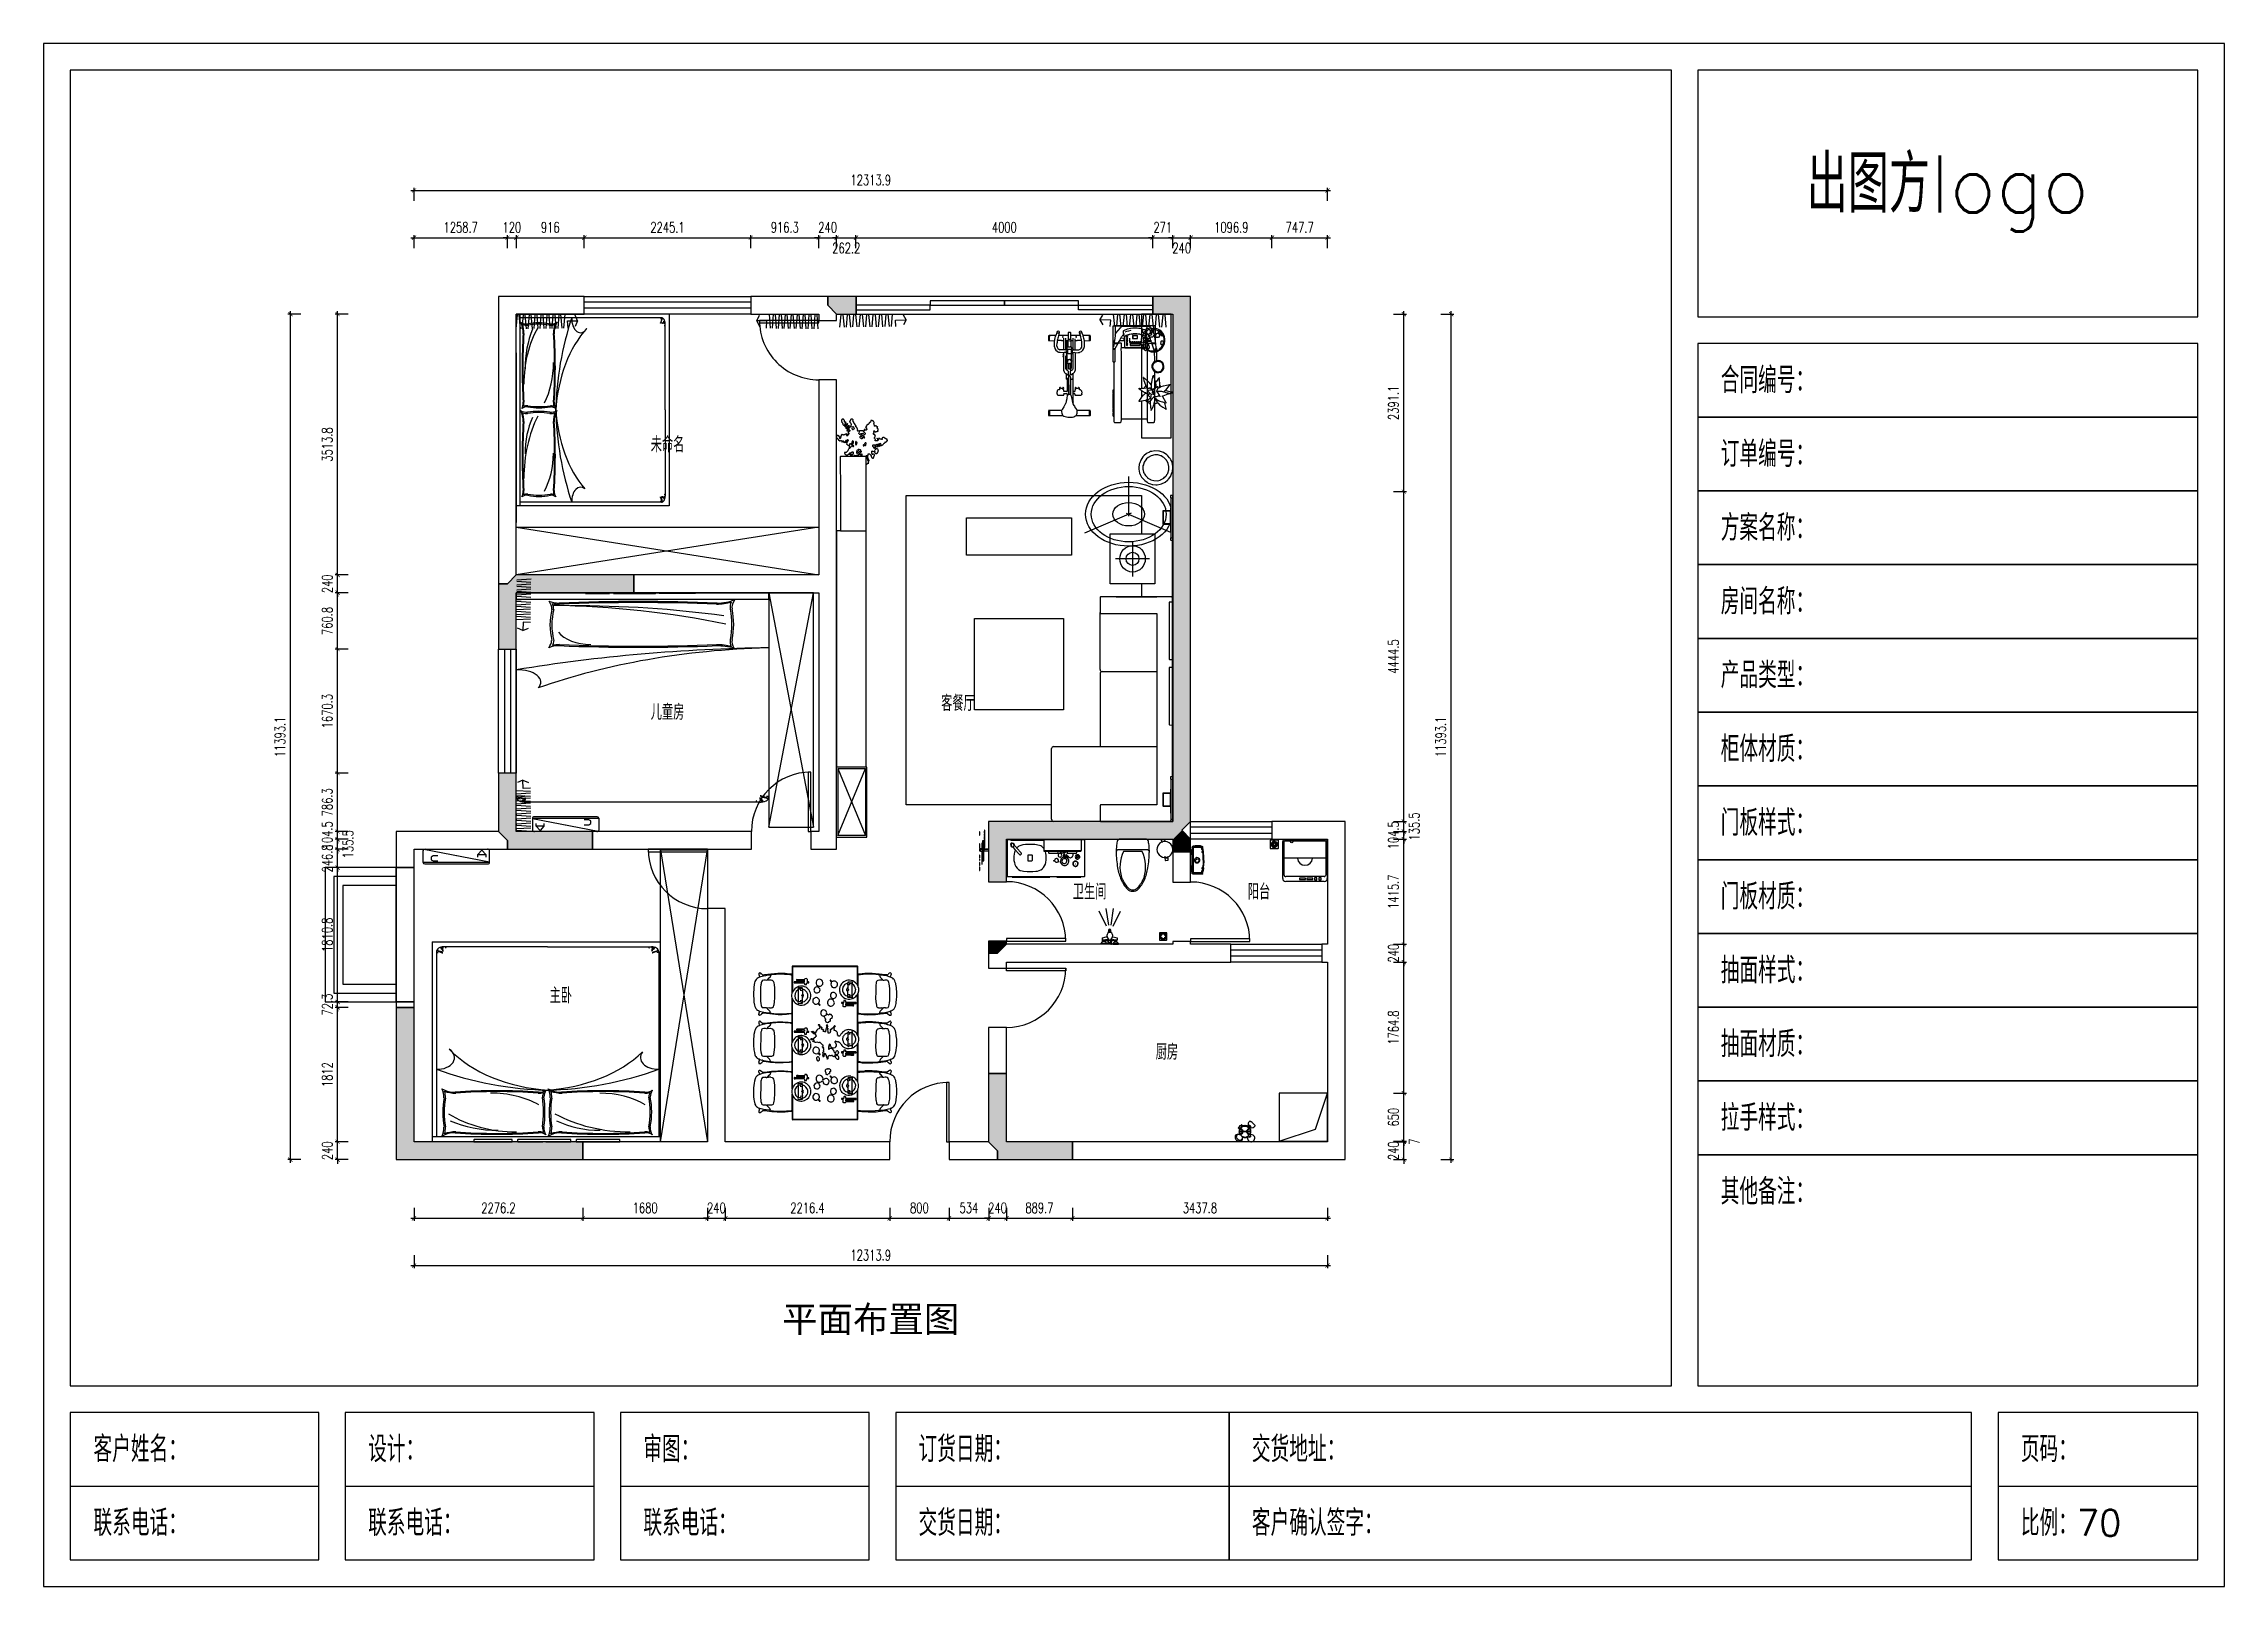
# Model space of a CAD drawing. Header units: millimetres. Extents: x 0 to 37570, y -10972 to 32224.
# Drawn here: x 0 to 29400, y 11434 to 32224 of the extents above; entities that cross this region are included whole.
import ezdxf

# ---------------------------------------------------------------- set-up
doc = ezdxf.new("R2010")
doc.units = ezdxf.units.MM
doc.header["$LTSCALE"] = 10
doc.header["$MEASUREMENT"] = 0
doc.linetypes.add('ACAD_ISO07W100', pattern=[3, 0, -3])
for name, color, linetype in [('A1-建筑结构墙体', 255, 'BYLAYER'), ('A16-建筑墙体填充', 250, 'BYLAYER'), ('A2-建筑墙体', 255, 'BYLAYER'), ('A3-烟道结构', 2, 'BYLAYER'), ('E11-标题', 2, 'BYLAYER'), ('E7-图例造型线', 30, 'BYLAYER'), ('P11-平面尺寸标注', 1, 'BYLAYER'), ('P4-平面窗', 1, 'BYLAYER'), ('P7-平面门', 2, 'BYLAYER'), ('P9-平面文字', 2, 'BYLAYER'), ('T-图框', 1, 'BYLAYER')]:
    doc.layers.add(name, color=color, linetype=linetype)
doc.styles.add('DIMTEXT', font='simplex.shx', dxfattribs={"width": 0.7, "bigfont": 'gbcbig.shx'})
doc.styles.get("Standard").update_dxf_attribs({"font": 'simplex.shx', "bigfont": 'gbcbig.shx'})
doc.dimstyles.new('Bim', dxfattribs={"dimscale": 25, "dimtxt": 2, "dimasz": 0.8, "dimexe": 0.5, "dimexo": 0.5, "dimgap": 1, "dimtad": 4, "dimdec": 4, "dimrnd": 1, "dimdsep": 46, "dimtxsty": 'DIMTEXT', "dimblk": 'ARCHTICK', "dimcen": 2.5, "dimdle": 0.6, "dimclrd": 1, "dimclre": 1, "dimclrt": 2, "dimadec": 0, "dimazin": 0, "dimtfac": 1, "dimtdec": 4, "dimtix": 1, "dimtmove": 2, "dimatfit": 3, "dimldrblk": 'ARCHTICK', "dimfxlon": 1, "dimtolj": 1, "dimtzin": 0, "dimarcsym": 0})
doc.dimstyles.new('Kujiale', dxfattribs={"dimscale": 25, "dimtxt": 2, "dimasz": 0.8, "dimexe": 0.5, "dimexo": 0.5, "dimgap": 1, "dimtad": 1, "dimdec": 4, "dimrnd": 1, "dimdsep": 46, "dimtxsty": 'DIMTEXT', "dimblk": 'ARCHTICK', "dimcen": 2.5, "dimdle": 0.6, "dimclrd": 1, "dimclre": 1, "dimclrt": 2, "dimadec": 0, "dimazin": 0, "dimtfac": 1, "dimtdec": 4, "dimtix": 1, "dimtmove": 2, "dimatfit": 3, "dimldrblk": 'ARCHTICK', "dimfxlon": 1, "dimtolj": 1, "dimtzin": 0, "dimarcsym": 0})

msp = doc.modelspace()

# ---------------------------------------------------------------- texts
at = {"layer": 'P9-平面文字', "attachment_point": 5}
for s, insert, char_height in [('阳台', (16385.69141, 20795.10547), 210), ('厨房', (15144.26172, 18636.35156), 210), ('\\fMicrosoft YaHei;平面布置图', (11151, 15015.42969), 350)]:
    msp.add_mtext(s, dxfattribs=dict(at, insert=insert, char_height=char_height))
at = {"layer": 'T-图框'}
for s, insert, char_height, attachment_point in [('出图方logo', (25672.5, 30205), 770, 5), ('合同编号：', (22610, 27688.5), 350, 4), ('订单编号：', (22610, 26694.5), 350, 4), ('方案名称：', (22610, 25700.5), 350, 4), ('房间名称：', (22610, 24706.5), 350, 4), ('产品类型：', (22610, 23712.5), 350, 4), ('柜体材质：', (22610, 22718.5), 350, 4), ('门板样式：', (22610, 21724.5), 350, 4), ('门板材质：', (22610, 20730.5), 350, 4), ('抽面样式：', (22610, 19736.5), 350, 4), ('抽面材质：', (22610, 18742.5), 350, 4), ('拉手样式：', (22610, 17748.5), 350, 4), ('其他备注：', (22610, 16754.5), 350, 4), ('客户姓名：', (672, 13282.5), 350, 4), ('设计：', (4375, 13282.5), 350, 4), ('审图：', (8085, 13282.5), 350, 4), ('订货日期：', (11795, 13282.5), 350, 4), ('交货地址：', (16289, 13282.5), 350, 4), ('页码：', (26656, 13282.5), 350, 4), ('联系电话：', (672, 12288.5), 350, 4), ('联系电话：', (4375, 12288.5), 350, 4), ('联系电话：', (8085, 12288.5), 350, 4), ('交货日期：', (11795, 12288.5), 350, 4), ('客户确认签字：', (16289, 12288.5), 350, 4), ('比例：70', (26656, 12288.5), 350, 4)]:
    msp.add_mtext(s, dxfattribs=dict(at, insert=insert, char_height=char_height, attachment_point=attachment_point))

# ---------------------------------------------------------------- blocks, each defined once
blk = doc.blocks.new('五金配件2710337')
at = {"linetype": 'ACAD_ISO07W100'}
blk.add_wipeout([(-56, -53), (-56, 54), (-54, 56), (54, 56), (56, 54), (56, -53), (52, -56), (-54, -56)], dxfattribs=at).dxf.layer = 'E7-图例造型线'
at = {"layer": 'E7-图例造型线'}
for points in [[(-54, 56), (-56, 54)], [(-56, 54), (-56, 54)], [(-56, 54), (-56, -53)], [(54, 56), (-54, 56)], [(-36, 14), (-38, 14)], [(-38, -6), (-32, 4)], [(-36, 14), (-34, 14)], [(-36, 12), (-36, 14)], [(-30, 8), (-36, 12)], [(-34, 14), (-26, 19)], [(-30, 8), (-30, 8)], [(-30, 8), (-28, 8)], [(-24, 28), (-28, 32)], [(-20, 6), (-28, 8)], [(-28, 0), (-26, 1)], [(-26, 1), (-24, 3)], [(-25, 13), (-17, 14)], [(-22, 22), (-24, 28)], [(-22, 22), (-20, 22)], [(-20, 22), (-18, 24)], [(-20, 22), (-20, 22)], [(-20, 20), (-20, 22)], [(-18, 18), (-20, 20)], [(-18, 6), (-20, 6)], [(-18, 24), (-12, 24)], [(-16, 18), (-18, 18)], [(-17, 14), (-14, 16)], [(-14, 16), (-16, 18)], [(-12, 28), (-10, 30)], [(-12, 24), (-9, 21)], [(-10, 30), (-8, 36)], [(-9, 21), (-6, 20)], [(-8, 36), (-6, 38)], [(-6, 38), (-6, 40)], [(8, 30), (-6, 38)], [(-6, 28), (-4, 28)], [(-4, 14), (-6, 12)], [(-4, 28), (0, 28)], [(6, 14), (-4, 14)], [(0, 28), (2, 26)], [(3, 42), (9, 41)], [(6, 22), (8, 28)], [(8, 28), (8, 30)], [(12, 28), (8, 28)], [(9, 41), (12, 40)], [(16, 4), (10, 12)], [(12, 40), (12, 38)], [(12, 38), (14, 40)], [(12, 36), (12, 38)], [(14, 26), (12, 28)], [(14, 40), (26, 34)], [(16, -4), (16, 4)], [(20, 22), (22, 22)], [(20, 6), (30, 10)], [(20, 6), (20, 6)], [(22, 22), (22, 24)], [(24, 20), (22, 22)], [(22, 22), (22, 22)], [(26, 34), (30, 30)], [(30, 26), (26, 26)], [(30, 30), (30, 28)], [(30, 10), (30, 26)], [(30, 10), (30, 8)], [(30, 8), (30, 10)], [(30, 8), (36, 8)], [(30, -5), (36, 5)], [(36, 8), (36, 6)], [(36, 6), (42, 8)], [(36, 5), (36, 6)], [(56, 54), (54, 56)], [(56, -53), (56, 54)], [(-56, -53), (-54, -56)], [(-54, -56), (52, -56)], [(-40, -8), (-38, -6)], [(-30, -24), (-30, -26)], [(-29, -24), (-30, -24)], [(-30, -24), (-30, -26)], [(-28, -10), (-29, -24)], [(-28, -8), (-28, 0)], [(-28, -8), (-25, -7)], [(-28, -8), (-28, -8)], [(-28, -8), (-28, -10)], [(-24, -24), (-25, -24)], [(-20, -24), (-24, -24)], [(-20, -6), (-22, -9)], [(-22, -9), (-22, -10)], [(-22, -10), (-22, -18)], [(-22, -18), (-18, -18)], [(-16, -30), (-20, -24)], [(-18, -18), (-18, -16)], [(-12, -34), (-16, -30)], [(-14, -38), (-8, -42)], [(-12, -34), (-11, -34)], [(-11, -34), (-8, -30)], [(-10, -10), (-7, -13)], [(-8, -42), (8, -42)], [(-4, -18), (-4, -16)], [(4, -14), (12, -10)], [(6, -20), (4, -14)], [(8, -28), (4, -30)], [(6, -20), (6, -20)], [(6, -20), (10, -21)], [(8, -28), (6, -20)], [(10, -30), (8, -28)], [(8, -42), (11, -41)], [(10, -30), (10, -30)], [(10, -30), (16, -30)], [(12, -12), (12, -10)], [(16, -14), (12, -12)], [(16, -4), (20, -4)], [(16, -30), (16, -30)], [(16, -30), (19, -30)], [(19, -30), (26, -28)], [(20, -4), (21, -3)], [(22, -20), (36, -12)], [(22, -22), (22, -20)], [(26, -26), (22, -22)], [(26, -28), (26, -26)], [(26, -30), (26, -28)], [(28, -10), (28, -8)], [(28, -8), (30, -8)], [(30, -8), (30, -5)], [(32, -9), (30, -8)], [(34, -10), (32, -9)], [(36, -10), (34, -10)], [(36, -12), (36, -10)], [(38, -14), (36, -12)], [(40, -12), (38, -14)], [(52, -56), (54, -55)], [(54, -55), (56, -53)]]:
    blk.add_lwpolyline(points, dxfattribs=at)
for centre, radius, start, end in [((-13, 1), 28.7, -207.8381, -162.5508), ((-13, 10), 25.4, 123.6306, 170.5589), ((-34, 7), 4.82, -54.1966, 1.0665), ((-26, 10), 3.27, -270.6589, -156.8648), ((-7, 15), 25.8, 99.4315, 141.2158), ((-28, 27), 9.08, -72.3225, -40.9447), ((-18, 10), 19.1, 71.6706, 108.3294), ((-28, 13), 11.1, -68.5663, -42.7734), ((2, 0), 15.5, 124.249, 220.2655), ((-10, 32), 9.04, 70.2126, 103.0544), ((0, 31), 11.5, 75.5395, 122.4208), ((-12, 25), 6.96, -38.6536, 22.3934), ((5, 25), 2.7, 165.2053, 301.0548), ((11, 20), 8.36, -130.6007, -93.0021), ((20, 26), 12.7, 124.6577, 164.267), ((0, 24), 16.3, -49.9699, -27.3497), ((-14, 14), 35, 21.3639, 40.5636), ((-14, 19), 28.7, -4.3679, 15.7891), ((11, 25), 8.67, -69.0754, -20.9246), ((22, -3), 9.4, 102.8042, 130.3259), ((23, 30), 5.9, -137.2823, -52.8449), ((31, 4), 11.4, 136.4957, 165.9691), ((18, 9), 12.7, -73.445, -1.8328), ((8, 20), 16.1, -30.2699, -0.8531), ((24, 14), 15.1, 19.0135, 66.2982), ((8, 5), 33.3, 4.2644, 24.0508), ((20, 0), 22.9, -31.7315, 20.3103), ((-1, -2), 40.4, -171.6062, -153.524), ((-31, 2), 10.8, -127.9211, -77.1365), ((-29, -18), 7.74, -167.1467, -100.0128), ((-15, -22), 15.5, -167.502, -110.0151), ((-27, -22), 3.75, -128.5579, -46.7676), ((-22, -10), 4.45, 50.3497, 133.5333), ((-16, -34), 5.34, -147.4988, -60.2836), ((-15, -17), 2.59, 14.9314, 165.0686), ((-21, -32), 9.4, -40.3259, -12.8042), ((2, -22), 15.7, 161.3965, 198.6035), ((-11, -21), 5.32, -107.293, 11.081), ((-7, -41), 11.8, 30.8507, 90.3159), ((-7, -16), 3.52, 11.5093, 84.3124), ((-4, -20), 1.82, -282.2347, -176.135), ((-3, 10), 25.9, -91.833, -73.917), ((15, -15), 18.6, -168.0849, -126.9727), ((5, -32), 4.31, -129.3139, 19.2701), ((16, -17), 7.61, -142.193, -40.039), ((4, -14), 27.2, -76.9295, -51.2089), ((18, -9), 5.2, -246.7563, -166.3739), ((18, -1), 13.9, -100.7703, -43.4459), ((29, -7), 15.4, -150.9454, -119.0546), ((33, 14), 22.8, -126.4381, -101.4869), ((21, -30), 5.51, -84.9507, -5.0493), ((20, -13), 18.9, -68.5354, -1.8998)]:
    blk.add_arc(centre, radius, start, end, dxfattribs=at)
blk = doc.blocks.new('五金配件2710338')
at = {"linetype": 'ACAD_ISO07W100'}
blk.add_wipeout([(-50, -48), (-50, 50), (49, 50), (50, 49), (50, -47), (46, -50), (-48, -50)], dxfattribs=at).dxf.layer = 'E7-图例造型线'
at = {"layer": 'E7-图例造型线'}
for points in [[(49, 50), (-50, 50)], [(-50, 50), (-50, -48)], [(-34, 12), (-35, 10)], [(-35, 10), (-35, -7)], [(-26, 13), (-34, 12)], [(-24, 15), (-26, 13)], [(-23, 29), (-24, 24)], [(-24, 24), (-24, 15)], [(-15, 27), (-23, 29)], [(-13, 29), (-15, 27)], [(-5, 31), (-13, 32)], [(-13, 32), (-13, 29)], [(-2, 34), (-5, 31)], [(1, 34), (-2, 34)], [(4, 31), (1, 34)], [(7, 31), (4, 31)], [(8, 32), (7, 31)], [(12, 32), (8, 32)], [(13, 31), (12, 32)], [(13, 27), (13, 31)], [(17, 27), (13, 27)], [(33, 13), (24, 13)], [(34, 12), (33, 13)], [(44, 3), (43, 8)], [(50, 49), (49, 50)], [(50, -47), (50, 49)], [(-50, -48), (-48, -50)], [(-48, -50), (46, -50)], [(-35, -7), (-34, -10)], [(-34, -10), (-32, -12)], [(-32, -12), (-26, -11)], [(-26, -11), (-24, -13)], [(-24, -13), (-23, -22)], [(-23, -22), (-23, -26)], [(-23, -26), (-21, -27)], [(-21, -27), (-20, -26)], [(-13, -29), (-11, -31)], [(-11, -31), (-9, -30)], [(-9, -30), (-8, -29)], [(-1, -33), (0, -33)], [(0, -33), (4, -29)], [(4, -29), (7, -29)], [(7, -29), (9, -31)], [(9, -31), (10, -31)], [(10, -31), (12, -29)], [(12, -29), (13, -28)], [(23, -25), (24, -19)], [(24, -12), (25, -11)], [(24, -19), (24, -12)], [(25, -11), (28, -11)], [(46, -50), (50, -47)]]:
    blk.add_lwpolyline(points, dxfattribs=at)
for centre, radius, start, end in [((-1, 1), 43.1, 83.3365, 215.7325), ((-4, 5), 48.1, -82.72, -2.0749), ((1, 2), 41.8, 7.7502, 86.1428), ((21, 25), 4.25, 72.5119, 151.0909), ((-11, 17), 35.2, -6.1058, 20.3558), ((1, 2), 34.3, -15.2752, 17.0749), ((1, 3), 46.1, -144.03, -89.1002), ((-17, -29), 4.05, 1.2266, 134.5991), ((-7, -35), 5.7, 15.2551, 105.2551), ((17, -29), 3.94, 28.2407, 165.816), ((20, -25), 2.35, -96.3789, -6.52), ((30, -8), 4.08, -123.4545, 6.9734)]:
    blk.add_arc(centre, radius, start, end, dxfattribs=at)
blk = doc.blocks.new('其他2710339')
at = {"layer": 'E7-图例造型线'}
for points in [[(-125, 1), (-112, 4)], [(-112, 4), (-111, -7)], [(-139, -16), (-140, -3)], [(-138, -21), (-139, -16)], [(-134, -44), (-138, -21)], [(-132, -45), (-134, -44)], [(-126, -45), (-132, -45)], [(-118, -44), (-126, -45)], [(-118, -43), (-112, -41)], [(-118, -44), (-118, -43)], [(-112, -41), (-108, -41)], [(-111, -7), (-108, -26)], [(-108, -26), (-107, -29)], [(-108, -41), (-106, -42)], [(-106, -41), (-104, -41)], [(-106, -41), (-106, -42)], [(-104, -41), (-103, -43)]]:
    blk.add_lwpolyline(points, dxfattribs=at)
for centre, radius, start, end in [((-127, -21), 22.4, 86.4175, 127.4989), ((-113, -37), 8.55, -120.4999, -38.8904), ((-122, -37), 17.1, -12.9561, 28.9511), ((4, 10), 120, -153.6421, -117.5436)]:
    blk.add_arc(centre, radius, start, end, dxfattribs=at)
at = {"linetype": 'ACAD_ISO07W100'}
blk.add_wipeout([(93, 42), (104, 42), (125, 46), (135, 42), (140, 13), (138, 5), (112, 0), (101, -3), (101, -1), (101, 2), (100, 19), (96, 34), (95, 37)], dxfattribs=at).dxf.layer = 'E7-图例造型线'
at = {"layer": 'E7-图例造型线'}
for points in [[(82, 1), (83, 0)], [(92, 0), (92, 1)], [(95, 37), (93, 42)], [(100, 19), (95, 37)], [(101, -3), (100, 19)], [(125, 46), (104, 42)], [(105, 37), (104, 42)], [(111, 3), (105, 37)], [(112, 0), (111, 3)], [(112, 0), (138, 5)], [(132, 46), (125, 46)], [(140, 13), (135, 42)], [(138, 5), (140, 7)], [(140, 7), (140, 13)], [(83, 0), (92, 0)], [(101, -3), (104, -3)]]:
    blk.add_lwpolyline(points, dxfattribs=at)
for centre, radius, start, end in [((-6, 0), 106, 114.7076, 178.1678), ((-6, -2), 109, 23.793, 114.2173), ((99, 25), 17.9, 72.1338, 107.8662), ((129, 40), 6.71, 11.4476, 53.6175), ((-6, -4), 102, -116.4683, -59.9814), ((-6, 1), 107, -61.5879, -2.4), ((105, 10), 12.5, -96.6412, -53.0657)]:
    blk.add_arc(centre, radius, start, end, dxfattribs=at)
blk = doc.blocks.new('坐便器2710340')
at = {"linetype": 'ACAD_ISO07W100'}
blk.add_wipeout([(-220, 178), (-219, 205), (-219, 207), (-216, 267), (-202, 331), (-183, 346), (183, 346), (202, 331), (216, 267), (219, 207), (219, 205), (220, 178), (219, 166), (215, 71), (201, -36), (201, -38), (192, -81), (190, -89), (179, -125), (175, -141), (165, -168), (156, -192), (155, -193), (155, -193), (139, -226), (139, -227), (139, -227), (120, -258), (120, -259), (119, -259), (97, -288), (97, -289), (96, -289), (72, -316), (71, -317), (65, -319), (6, -343), (0, -346), (-6, -343), (-65, -319), (-71, -317), (-72, -316), (-96, -289), (-97, -289), (-97, -288), (-119, -259), (-120, -259), (-120, -258), (-139, -227), (-139, -227), (-139, -226), (-155, -193), (-155, -193), (-156, -192), (-165, -168), (-175, -141), (-179, -125), (-190, -89), (-192, -81), (-201, -38), (-201, -36), (-215, 71), (-219, 166)], dxfattribs=at).dxf.layer = 'E7-图例造型线'
at = {"layer": 'E7-图例造型线'}
for points in [[(183, 346), (-183, 346)], [(190, 205), (-190, 205)], [(124, 182), (-124, 182)]]:
    blk.add_lwpolyline(points, dxfattribs=at)
for centre, radius, start, end in [((615, 126), 843, 165.9541, 170.4187), ((-183, 326), 20, 90, 165.954), ((183, 326), 20, 14.0462, 89.9997), ((-615, 126), 843, 9.5813, 14.046), ((623, 185), 843, 178.6591, 182.2207), ((-190, 175), 30, 90, 174.5308), ((1026, 178), 1246, -180, -170.1453), ((623, 185), 843, 174.4572, 178.6591), ((297, -21), 468, 154.2699, 197.5906), ((-297, -21), 468, -17.5906, 25.7301), ((190, 175), 30, 5.4691, 90.0001), ((-1026, 178), 1246, -9.8547, 0), ((-623, 185), 843, 1.341, 5.5427), ((-623, 185), 843, -2.2206, 1.3407), ((517, 89), 729, -170.1453, -157.2477), ((197, -45), 382, -157.2477, -134.6448), ((517, 89), 711, -159.3267, -157.2477), ((197, -45), 364, -157.2477, -134.6448), ((-197, -45), 364, -45.3552, -22.7523), ((-197, -45), 382, -45.3552, -22.7523), ((-516, 89), 711, -22.7524, -20.6732), ((-517, 89), 729, -22.7523, -9.8547), ((0, -244), 102, -134.6449, -90), ((0, -244), 84.2, -134.6448, -90), ((0, -244), 84.2, -90, -45.3552), ((0, -244), 102, -90, -45.3552)]:
    blk.add_arc(centre, radius, start, end, dxfattribs=at)
blk = doc.blocks.new('洗衣机2710341')
at = {"linetype": 'ACAD_ISO07W100'}
blk.add_wipeout([(-300, -260), (-300, -210), (-300, 30), (-300, 270), (-290, 280), (-280, 290), (-270, 300), (270, 300), (280, 290), (290, 280), (300, 270), (300, 30), (300, -210), (300, -260), (260, -300), (217, -300), (185, -300), (162, -300), (129, -300), (105, -300), (24, -300), (6, -300), (-75, -300), (-260, -300)], dxfattribs=at).dxf.layer = 'E7-图例造型线'
at = {"layer": 'E7-图例造型线'}
for points in [[(-270, 300), (270, 300)], [(-300, -260), (-300, 270)], [(-280, -210), (-280, 270)], [(280, 30), (-280, 30)], [(-270, 280), (270, 280)], [(280, 270), (280, -210)], [(300, 270), (300, -260)], [(260, -230), (-260, -230)], [(-75, -253), (-75, -271)], [(6, -253), (-75, -253)], [(-75, -271), (6, -271)], [(6, -271), (6, -253)], [(105, -253), (24, -253)], [(24, -253), (24, -271)], [(24, -271), (105, -271)], [(105, -271), (105, -253)], [(162, -251), (129, -251)], [(129, -251), (129, -276)], [(129, -276), (162, -276)], [(162, -276), (162, -251)], [(217, -251), (185, -251)], [(185, -251), (185, -276)], [(185, -276), (217, -276)], [(217, -276), (217, -251)], [(260, -300), (-260, -300)]]:
    blk.add_lwpolyline(points, dxfattribs=at)
blk.add_circle((-179, 265), 15, dxfattribs=at)
for centre, radius, start, end in [((-270, 270), 30, 89.9766, 180.0235), ((270, 270), 30, -0.0234, 90.0234), ((-270, 270), 10, 90.0911, 179.9089), ((0, 30), 100, 180, 360), ((270, 270), 10, 0.0911, 89.9089), ((-260, -260), 40, -179.9948, -90.0053), ((-260, -210), 20, 179.9383, 270.0616), ((260, -210), 20, -90.0616, 0.0617), ((260, -260), 40, -89.9948, -0.0052)]:
    blk.add_arc(centre, radius, start, end, dxfattribs=at)
blk = doc.blocks.new('组合沙发2710342')
at = {"linetype": 'ACAD_ISO07W100'}
blk.add_wipeout([(-1958, -1650), (-1958, 1260), (-1497, 1260), (-1497, 1426), (-1197, 1426), (-897, 1426), (-742, 1450), (-742, 1625), (-717, 1650), (823, 1650), (1933, 1650), (1958, 1625), (1958, 760), (1958, 419), (1958, 175), (1933, 150), (1758, 150), (1758, -1650)], dxfattribs=at).dxf.layer = 'E7-图例造型线'
at = {"layer": 'E7-图例造型线'}
for points in [[(-742, 1625), (-742, 760)], [(823, 1650), (-717, 1650)], [(1933, 1650), (823, 1650)], [(1958, 760), (1958, 1625)], [(-1497, 876), (-1497, 1426)], [(-1497, 1426), (-897, 1426)], [(-1197, 1361), (-1197, 941)], [(-897, 1426), (-897, 876)], [(-742, 950), (-742, 1450)], [(-542, 1450), (-265, 1450)], [(-542, 760), (-542, 1450)], [(-265, 1450), (823, 1450)], [(158, 775), (158, 1450)], [(823, 1450), (1758, 1450)], [(1058, 750), (1058, 1450)], [(1758, 1450), (1758, 760)], [(-1958, -1650), (-1958, 1260)], [(-1958, 1260), (-1497, 1260)], [(-1407, 1151), (-987, 1151)], [(-897, 1260), (-742, 1260)], [(-897, 876), (-1497, 876)], [(-732, 750), (-552, 750)], [(-265, 750), (-552, 750)], [(133, 750), (-265, 750)], [(183, 750), (823, 750)], [(823, 750), (1058, 750)], [(1058, 419), (1058, 750)], [(1768, 750), (1948, 750)], [(1958, 760), (1958, 419)], [(-1692, -903), (-1692, 397)], [(-1692, 397), (-1242, 397)], [(-1242, 397), (-1242, -903)], [(-482, -803), (-482, 297)], [(-482, 297), (618, 297)], [(618, 297), (618, -803)], [(1058, 175), (1058, 419)], [(1958, 419), (1958, 175)], [(1933, 150), (1083, 150)], [(1758, 150), (1758, -1650)], [(-1242, -903), (-1692, -903)], [(618, -803), (-482, -803)], [(1758, -1650), (-1958, -1650)]]:
    blk.add_lwpolyline(points, dxfattribs=at)
for radius in [158, 78.8]:
    blk.add_circle((-1197, 1151), radius, dxfattribs=at)
for centre, radius, start, end in [((-717, 1625), 25, 89.9994, 180.0006), ((1933, 1625), 25, -0.0006, 90.0006), ((-732, 760), 10, 179.9979, 270.0021), ((-552, 760), 10, -90.0021, 0.0021), ((133, 775), 25, -90.0005, 0.0006), ((183, 775), 25, 179.9995, 270.0005), ((1768, 760), 10, 179.9958, 270.0042), ((1948, 760), 10, -90.0042, 0.0042), ((1083, 175), 25, 179.9995, 270.0005), ((1933, 175), 25, -90.0006, 0.0005)]:
    blk.add_arc(centre, radius, start, end, dxfattribs=at)
blk = doc.blocks.new('双人床2710343')
at = {"linetype": 'ACAD_ISO07W100'}
blk.add_wipeout([(-800, -1000), (-800, -950), (-800, -900), (-800, 274), (-800, 552), (-800, 554), (-800, 850), (-800, 851), (-800, 950), (-800, 1000), (-770, 1000), (-673, 1000), (-673, 1000), (-573, 1000), (-481, 1000), (-481, 1000), (-289, 1000), (-289, 1000), (-100, 1000), (-97, 1000), (-96, 1000), (-5, 1000), (64, 1000), (65, 1000), (215, 1000), (256, 1000), (256, 1000), (448, 1000), (449, 1000), (637, 1000), (640, 1000), (641, 1000), (732, 1000), (770, 1000), (800, 1000), (800, 950), (800, 945), (800, 853), (800, 851), (800, 563), (800, 561), (800, 469), (800, 274), (800, -900), (800, -950), (800, -1000), (770, -1000), (720, -1000), (350, -1000), (0, -1000), (-720, -1000), (-770, -1000)], dxfattribs=at).dxf.layer = 'E7-图例造型线'
at = {"layer": 'E7-图例造型线'}
for points in [[(-800, -1000), (-800, 1000)], [(-800, 1000), (800, 1000)], [(-800, 950), (800, 950)], [(-770, -900), (-770, 950)], [(770, -900), (770, 950)], [(800, -1000), (800, 1000)], [(-770, -897), (-769, -896)], [(-769, -896), (-768, -895)], [(-768, -895), (-767, -895)], [(-767, -895), (-766, -895)], [(-766, -895), (-766, -894)], [(-766, -894), (-765, -894)], [(-765, -894), (-765, -894)], [(-765, -894), (-764, -894)], [(-764, -894), (-764, -894)], [(-764, -894), (-763, -894)], [(-763, -894), (-763, -894)], [(-763, -894), (-762, -894)], [(-762, -894), (-762, -894)], [(-762, -894), (-761, -894)], [(-761, -894), (-761, -894)], [(-761, -894), (-760, -894)], [(-760, -894), (-759, -893)], [(-760, -894), (-760, -894)], [(-760, -894), (-760, -894)], [(-759, -893), (-759, -893)], [(-759, -893), (-758, -893)], [(-758, -893), (-758, -893)], [(-758, -893), (-758, -893)], [(-758, -893), (-758, -893)], [(-758, -907), (-758, -907)], [(-758, -907), (-757, -907)], [(-757, -907), (-758, -907)], [(-757, -907), (-757, -906)], [(-757, -906), (-756, -906)], [(-756, -906), (-757, -906)], [(-757, -906), (-757, -907)], [(-757, -907), (-757, -907)], [(-756, -906), (-755, -905)], [(-756, -906), (-756, -906)], [(-755, -906), (-756, -906)], [(-756, -906), (-756, -906)], [(-755, -905), (-755, -905)], [(-755, -905), (-755, -905)], [(-755, -905), (-754, -905)], [(-754, -905), (-755, -905)], [(-755, -905), (-755, -906)], [(-754, -905), (-754, -904)], [(-754, -904), (-753, -904)], [(-753, -905), (-754, -905)], [(-753, -904), (-753, -904)], [(-753, -904), (-752, -904)], [(-752, -905), (-753, -905)], [(-753, -905), (-753, -905)], [(-752, -904), (-752, -903)], [(-752, -903), (-751, -903)], [(-751, -904), (-752, -905)], [(-751, -903), (-750, -902)], [(-751, -903), (-751, -903)], [(-750, -904), (-751, -904)], [(-750, -902), (-749, -902)], [(-749, -904), (-750, -904)], [(-749, -902), (-749, -901)], [(-749, -901), (-748, -901)], [(-748, -904), (-749, -904)], [(-748, -901), (-747, -901)], [(-747, -903), (-748, -904)], [(-747, -901), (-747, -900)], [(-747, -900), (-746, -900)], [(-746, -903), (-747, -903)], [(-746, -900), (-745, -899)], [(-745, -903), (-746, -903)], [(-745, -899), (-744, -899)], [(-744, -902), (-745, -903)], [(-744, -899), (-744, -898)], [(-744, -898), (-743, -898)], [(-743, -901), (-744, -902)], [(-744, -902), (-744, -902)], [(-743, -898), (-742, -897)], [(-743, -898), (-743, -898)], [(-742, -901), (-743, -901)], [(-742, -897), (-741, -897)], [(-741, -900), (-742, -901)], [(-741, -897), (-740, -896)], [(-741, -897), (-741, -897)], [(-740, -900), (-741, -900)], [(-740, -896), (-740, -896)], [(-740, -896), (-739, -896)], [(-739, -899), (-740, -900)], [(-739, -896), (-739, -895)], [(-739, -895), (-738, -895)], [(-738, -899), (-739, -899)], [(-739, -899), (-739, -899)], [(-738, -895), (-737, -894)], [(-738, -895), (-738, -895)], [(-737, -899), (-738, -899)], [(-737, -894), (-737, -894)], [(-737, -894), (-736, -894)], [(-736, -898), (-737, -899)], [(-736, -894), (-736, -893)], [(-736, -893), (-735, -893)], [(-735, -898), (-736, -898)], [(-735, -893), (-734, -893)], [(-734, -898), (-735, -898)], [(-735, -898), (-735, -898)], [(-734, -893), (-734, -892)], [(-734, -892), (-733, -892)], [(-733, -897), (-734, -898)], [(-733, -892), (-733, -892)], [(-733, -892), (-732, -892)], [(-732, -896), (-733, -897)], [(-733, -897), (-733, -897)], [(-732, -892), (-731, -891)], [(-731, -894), (-732, -895)], [(-732, -895), (-732, -895)], [(-732, -895), (-732, -896)], [(-731, -891), (-731, -891)], [(-731, -891), (-730, -891)], [(-730, -892), (-731, -893)], [(-731, -893), (-731, -894)], [(-730, -891), (-730, -890)], [(-730, -890), (-729, -890)], [(-729, -891), (-730, -892)], [(-730, -892), (-730, -892)], [(-729, -890), (-729, -889)], [(-729, -889), (-729, -889)], [(-729, -889), (-728, -889)], [(-728, -890), (-729, -891)], [(-729, -891), (-729, -891)], [(-728, -889), (-728, -888)], [(-728, -888), (-727, -888)], [(-728, -889), (-728, -889)], [(-727, -889), (-728, -890)], [(-728, -890), (-728, -890)], [(-727, -888), (-727, -888)], [(-727, -888), (-727, -888)], [(-727, -888), (-726, -888)], [(-726, -889), (-727, -889)], [(-727, -889), (-727, -889)], [(-727, -889), (-727, -889)], [(-726, -907), (-727, -912)], [(-726, -888), (-726, -888)], [(-726, -888), (-726, -888)], [(-726, -888), (-726, -888)], [(-726, -888), (-726, -889)], [(-726, -907), (-724, -906)], [(-724, -906), (-723, -908)], [(724, -906), (723, -908)], [(726, -907), (724, -906)], [(727, -888), (726, -888)], [(726, -888), (726, -888)], [(726, -888), (726, -888)], [(726, -888), (726, -888)], [(726, -888), (726, -889)], [(726, -889), (727, -889)], [(726, -907), (727, -912)], [(728, -888), (727, -888)], [(727, -888), (727, -888)], [(727, -888), (727, -888)], [(727, -889), (727, -889)], [(727, -889), (727, -889)], [(727, -889), (728, -890)], [(728, -889), (728, -888)], [(729, -889), (728, -889)], [(728, -889), (728, -889)], [(728, -890), (728, -890)], [(728, -890), (729, -891)], [(729, -890), (729, -889)], [(729, -889), (729, -889)], [(730, -890), (729, -890)], [(729, -891), (729, -891)], [(729, -891), (730, -892)], [(730, -891), (730, -890)], [(731, -891), (730, -891)], [(730, -892), (730, -892)], [(730, -892), (731, -893)], [(732, -892), (731, -891)], [(731, -891), (731, -891)], [(731, -893), (731, -894)], [(731, -894), (732, -895)], [(733, -892), (732, -892)], [(732, -895), (732, -895)], [(732, -895), (732, -896)], [(732, -896), (733, -897)], [(734, -892), (733, -892)], [(733, -892), (733, -892)], [(733, -897), (733, -897)], [(733, -897), (734, -898)], [(734, -893), (734, -892)], [(735, -893), (734, -893)], [(734, -898), (735, -898)], [(736, -893), (735, -893)], [(735, -898), (735, -898)], [(735, -898), (736, -898)], [(736, -894), (736, -893)], [(737, -894), (736, -894)], [(736, -898), (737, -899)], [(738, -895), (737, -894)], [(737, -894), (737, -894)], [(737, -899), (738, -899)], [(739, -895), (738, -895)], [(738, -895), (738, -895)], [(738, -899), (739, -899)], [(739, -896), (739, -895)], [(740, -896), (739, -896)], [(739, -899), (739, -899)], [(739, -899), (740, -900)], [(741, -897), (740, -896)], [(740, -896), (740, -896)], [(740, -900), (741, -900)], [(742, -897), (741, -897)], [(741, -897), (741, -897)], [(741, -900), (742, -901)], [(743, -898), (742, -897)], [(742, -901), (743, -901)], [(744, -898), (743, -898)], [(743, -898), (743, -898)], [(743, -901), (744, -902)], [(744, -899), (744, -898)], [(745, -899), (744, -899)], [(744, -902), (744, -902)], [(744, -902), (745, -903)], [(746, -900), (745, -899)], [(745, -903), (746, -903)], [(747, -900), (746, -900)], [(746, -903), (747, -903)], [(747, -901), (747, -900)], [(748, -901), (747, -901)], [(747, -903), (748, -904)], [(749, -901), (748, -901)], [(748, -904), (749, -904)], [(749, -902), (749, -901)], [(750, -902), (749, -902)], [(749, -904), (750, -904)], [(751, -903), (750, -902)], [(750, -904), (751, -904)], [(752, -903), (751, -903)], [(751, -903), (751, -903)], [(751, -904), (752, -905)], [(752, -904), (752, -903)], [(753, -904), (752, -904)], [(752, -905), (753, -905)], [(754, -904), (753, -904)], [(753, -904), (753, -904)], [(753, -905), (753, -905)], [(753, -905), (754, -905)], [(754, -905), (754, -904)], [(755, -905), (754, -905)], [(754, -905), (755, -905)], [(756, -906), (755, -905)], [(755, -905), (755, -905)], [(755, -905), (755, -905)], [(755, -905), (755, -906)], [(755, -906), (756, -906)], [(757, -906), (756, -906)], [(756, -906), (756, -906)], [(756, -906), (756, -906)], [(756, -906), (757, -906)], [(757, -907), (757, -906)], [(757, -906), (757, -907)], [(758, -907), (757, -907)], [(757, -907), (757, -907)], [(757, -907), (758, -907)], [(759, -893), (758, -893)], [(758, -893), (758, -893)], [(758, -893), (758, -893)], [(758, -893), (758, -893)], [(758, -907), (758, -907)], [(760, -894), (759, -893)], [(759, -893), (759, -893)], [(761, -894), (760, -894)], [(760, -894), (760, -894)], [(760, -894), (760, -894)], [(762, -894), (761, -894)], [(761, -894), (761, -894)], [(763, -894), (762, -894)], [(762, -894), (762, -894)], [(764, -894), (763, -894)], [(763, -894), (763, -894)], [(765, -894), (764, -894)], [(764, -894), (764, -894)], [(766, -894), (765, -894)], [(765, -894), (765, -894)], [(766, -895), (766, -894)], [(767, -895), (766, -895)], [(768, -895), (767, -895)], [(769, -896), (768, -895)], [(770, -897), (769, -896)], [(800, -1000), (-800, -1000)], [(-765, -911), (-763, -910)], [(-764, -913), (-765, -914)], [(-763, -913), (-764, -913)], [(-763, -910), (-762, -909)], [(-762, -911), (-763, -912)], [(-763, -912), (-763, -913)], [(-762, -909), (-761, -909)], [(-761, -911), (-762, -911)], [(-761, -909), (-760, -908)], [(-760, -910), (-761, -910)], [(-761, -910), (-761, -911)], [(-761, -911), (-761, -911)], [(-760, -908), (-759, -907)], [(-760, -908), (-760, -908)], [(-759, -909), (-760, -909)], [(-760, -909), (-760, -910)], [(-759, -907), (-758, -907)], [(-758, -908), (-759, -908)], [(-759, -908), (-759, -909)], [(-759, -909), (-759, -909)], [(-758, -907), (-758, -908)], [(-758, -908), (-758, -908)], [(-742, -945), (-741, -943)], [(-741, -943), (-740, -940)], [(-740, -939), (-739, -937)], [(-740, -940), (-740, -939)], [(-739, -936), (-738, -934)], [(-739, -937), (-739, -936)], [(-738, -931), (-737, -930)], [(-738, -932), (-738, -931)], [(-738, -933), (-738, -932)], [(-738, -934), (-738, -933)], [(-737, -928), (-736, -927)], [(-737, -929), (-737, -928)], [(-737, -930), (-737, -929)], [(-736, -926), (-735, -924)], [(-736, -927), (-736, -926)], [(-735, -924), (-735, -923)], [(-734, -944), (-735, -948)], [(-733, -939), (-734, -941)], [(-734, -941), (-734, -944)], [(-732, -933), (-733, -934)], [(-733, -934), (-733, -935)], [(-733, -935), (-733, -937)], [(-733, -937), (-733, -939)], [(-731, -928), (-732, -929)], [(-732, -929), (-732, -929)], [(-732, -929), (-732, -930)], [(-732, -930), (-732, -930)], [(-732, -930), (-732, -931)], [(-732, -931), (-732, -932)], [(-732, -932), (-732, -932)], [(-732, -932), (-732, -933)], [(-730, -926), (-731, -927)], [(-731, -927), (-731, -927)], [(-731, -927), (-731, -928)], [(-729, -923), (-730, -925)], [(-730, -925), (-730, -926)], [(-728, -917), (-729, -921)], [(-729, -921), (-729, -923)], [(-727, -912), (-728, -917)], [(-725, -925), (-728, -931)], [(-728, -931), (-728, -934)], [(-728, -934), (-725, -937)], [(-725, -920), (-726, -921)], [(-726, -921), (-725, -925)], [(-724, -916), (-725, -920)], [(-725, -937), (-724, -940)], [(-723, -908), (-724, -916)], [(-724, -940), (-724, -941)], [(-724, -941), (-724, -950)], [(-724, -950), (-724, -948)], [(-723, -908), (-723, -908)], [(0, -950), (-720, -950)], [(-706, -935), (-705, -937)], [(-705, -937), (-705, -939)], [(-705, -939), (-705, -941)], [(-705, -941), (-704, -943)], [(-704, -943), (-704, -944)], [(-704, -944), (-704, -946)], [(-704, -946), (-704, -948)], [(-704, -948), (-704, -950)], [(0, -950), (720, -950)], [(800, -1000), (350, -1000)], [(705, -941), (704, -943)], [(704, -943), (704, -944)], [(704, -944), (704, -946)], [(704, -946), (704, -948)], [(704, -948), (704, -950)], [(706, -935), (705, -937)], [(705, -937), (705, -939)], [(705, -939), (705, -941)], [(723, -908), (723, -908)], [(723, -908), (724, -916)], [(724, -916), (725, -920)], [(725, -937), (724, -940)], [(724, -940), (724, -941)], [(724, -941), (724, -950)], [(724, -950), (724, -948)], [(725, -920), (726, -921)], [(726, -921), (725, -925)], [(725, -925), (728, -931)], [(728, -934), (725, -937)], [(727, -912), (728, -917)], [(728, -917), (729, -921)], [(728, -931), (728, -934)], [(729, -921), (729, -923)], [(729, -923), (730, -925)], [(730, -925), (730, -926)], [(730, -926), (731, -927)], [(731, -927), (731, -927)], [(731, -927), (731, -928)], [(731, -928), (732, -929)], [(732, -929), (732, -929)], [(732, -929), (732, -930)], [(732, -930), (732, -930)], [(732, -930), (732, -931)], [(732, -931), (732, -932)], [(732, -932), (732, -932)], [(732, -932), (732, -933)], [(732, -933), (733, -934)], [(733, -934), (733, -935)], [(733, -935), (733, -937)], [(733, -937), (733, -939)], [(733, -939), (734, -941)], [(734, -941), (734, -944)], [(734, -944), (735, -948)], [(735, -924), (735, -923)], [(736, -926), (735, -924)], [(736, -927), (736, -926)], [(737, -928), (736, -927)], [(737, -929), (737, -928)], [(737, -930), (737, -929)], [(738, -931), (737, -930)], [(738, -932), (738, -931)], [(738, -933), (738, -932)], [(738, -934), (738, -933)], [(739, -936), (738, -934)], [(739, -937), (739, -936)], [(740, -939), (739, -937)], [(740, -940), (740, -939)], [(741, -943), (740, -940)], [(742, -945), (741, -943)], [(759, -907), (758, -907)], [(758, -907), (758, -908)], [(758, -908), (758, -908)], [(758, -908), (759, -908)], [(760, -908), (759, -907)], [(759, -908), (759, -909)], [(759, -909), (759, -909)], [(759, -909), (760, -909)], [(761, -909), (760, -908)], [(760, -908), (760, -908)], [(760, -909), (760, -910)], [(760, -910), (761, -910)], [(762, -909), (761, -909)], [(761, -910), (761, -911)], [(761, -911), (761, -911)], [(761, -911), (762, -911)], [(763, -910), (762, -909)], [(762, -911), (763, -912)], [(765, -911), (763, -910)], [(763, -912), (763, -913)], [(763, -913), (764, -913)], [(764, -913), (765, -914)]]:
    blk.add_lwpolyline(points, dxfattribs=at)
for centre, radius, start, end in [((-676, 986), 75.8, -132.1397, -88.1998), ((-903, 856), 192, -1.608, 22.6024), ((-385, -1841), 2766, 84.0093, 95.9806), ((-385, -1841), 2757, 84.0061, 95.9839), ((-96, 1048), 138, -91.5531, -48.4157), ((-96, 1048), 147, -91.5524, -60.1489), ((206, 866), 235, 166.769, 183.4765), ((206, 866), 225, 159.5152, 183.475), ((62, 986), 75.8, -132.1397, -88.1998), ((-166, 856), 192, -1.608, 22.6024), ((352, -1841), 2766, 84.0093, 95.9806), ((352, -1841), 2757, 84.0061, 95.9839), ((641, 1048), 138, -91.5531, -48.4157), ((641, 1048), 147, -91.5524, -60.1489), ((943, 866), 235, 166.769, 183.4765), ((943, 866), 225, 159.5152, 183.475), ((371, 702), 1093, 172.149, 187.851), ((371, 702), 1083, 172.149, 187.851), ((-676, 986), 85.7, -112.43, -88.1986), ((-903, 856), 201, -1.6073, 14.551), ((-573, 61), 840, 51.5978, 90), ((-366, 353), 532, 55.0987, 89.8987), ((-1282, 707), 1261, -6.5743, 6.5743), ((-1282, 707), 1271, -6.574, 6.574), ((1485, 702), 1467, 174.1588, 185.8412), ((1485, 702), 1457, 174.1587, 185.8413), ((62, 986), 85.7, -112.4299, -88.1985), ((-166, 856), 201, -1.6073, 14.551), ((213, 194), 707, 47.9876, 89.8813), ((342, 255), 630, 58.0093, 89.9674), ((-413, 707), 1130, -7.3318, 7.3318), ((-413, 707), 1140, -7.3321, 7.3321), ((-360, 1002), 488, -130.5713, -90.1508), ((397, 1056), 543, -128.4046, -90.079), ((81, -1331), 1817, 92.1198, 117.9362), ((-903, 558), 192, -22.6025, -1.6071), ((-676, 428), 75.8, 88.1998, 132.1397), ((-903, 558), 201, -14.551, -1.608), ((-676, 428), 85.7, 88.1986, 112.43), ((-385, 3255), 2757, -95.9839, -84.0061), ((-385, 3255), 2766, -95.9806, -84.0093), ((95, -438), 926, 95.5611, 144.3349), ((-96, 366), 147, 60.1489, 91.5524), ((-96, 366), 138, 48.4157, 91.5531), ((206, 548), 235, 176.5235, 193.231), ((206, 548), 225, 176.525, 200.4848), ((-81, -1331), 1817, 62.0638, 87.8802), ((-96, -451), 939, 34.0793, 84.4516), ((-166, 558), 192, -22.6025, -1.6071), ((62, 428), 75.8, 88.1998, 132.1397), ((-166, 558), 201, -14.551, -1.608), ((62, 428), 85.7, 88.1985, 112.4299), ((352, 3255), 2766, -95.9806, -84.0093), ((352, 3255), 2757, -95.9839, -84.0061), ((641, 366), 147, 60.1489, 91.5524), ((641, 366), 138, 48.4157, 91.5531), ((943, 548), 235, 176.5235, 193.231), ((943, 548), 225, 176.525, 200.4848), ((-761, 157), 117, -27.9083, 94.3382), ((760, 159), 115, 84.7766, 227.1057), ((-720, -900), 50, 179.9995, 270.0005), ((720, -900), 50, -90.0005, 0.0005)]:
    blk.add_arc(centre, radius, start, end, dxfattribs=at)
blk = doc.blocks.new('健身器材2710344')
at = {"layer": 'E7-图例造型线'}
blk.add_lwpolyline([(-291, -260), (-291, -216)], dxfattribs=at)
at = {"linetype": 'ACAD_ISO07W100'}
for points in [[(166, 352), (141, 352), (139, 352), (70, 352), (66, 352), (65, 352), (-60, 352), (-62, 352), (-65, 352), (-135, 352), (-137, 352), (-140, 357), (-135, 355), (-65, 355), (-65, 405), (-62, 405), (-60, 405), (65, 405), (66, 405), (70, 405), (70, 355), (139, 355), (156, 412), (147, 412), (147, 360)], [(-177, -605), (-194, -654), (-182, -604)]]:
    blk.add_wipeout(points, dxfattribs=at).dxf.layer = 'E7-图例造型线'
at = {"layer": 'E7-图例造型线'}
for points in [[(-291, -468), (-291, -268)], [(-290, -470), (-291, -468)], [(-291, -474), (-290, -472)], [(-291, -514), (-291, -474)], [(-291, -570), (-291, -524)], [(-290, -472), (-290, -470)]]:
    blk.add_lwpolyline(points, dxfattribs=at)
at = {"linetype": 'ACAD_ISO07W100'}
blk.add_wipeout([(280, 442), (235, 401), (263, 320), (296, 316), (296, 167), (269, 161), (269, -619), (257, -654), (176, -654), (159, -605), (166, -600), (166, 352), (141, 352), (139, 352), (70, 352), (66, 352), (65, 352), (-60, 352), (-62, 352), (-65, 352), (-135, 352), (-137, 352), (-140, 357), (-135, 355), (-65, 355), (-65, 405), (-62, 405), (-60, 405), (65, 405), (66, 405), (70, 405), (70, 355), (139, 355), (156, 412), (147, 412), (147, 436), (147, 500), (152, 436), (156, 436), (222, 436)], dxfattribs=at).dxf.layer = 'E7-图例造型线'
at = {"layer": 'E7-图例造型线'}
for points in [[(-65, 390), (-61, 389)], [(-65, 390), (-65, 384)], [(-62, 382), (66, 382)], [(-61, 389), (-60, 388)], [(-60, 388), (65, 388)], [(65, 388), (69, 390)], [(66, 382), (69, 383)], [(69, 390), (71, 390)], [(69, 383), (72, 386)], [(72, 390), (71, 390)], [(72, 386), (72, 390)], [(139, 355), (145, 358)], [(145, 358), (146, 360)], [(146, 360), (147, 360)], [(146, 354), (165, 354)], [(165, 354), (166, 352)], [(166, 352), (166, -600)], [(266, 318), (263, 320)], [(284, 318), (266, 318)], [(268, 165), (267, 318)], [(288, 329), (276, 330)], [(289, 320), (284, 318)], [(290, 346), (289, 346)], [(289, 320), (291, 322)], [(295, 318), (289, 320)], [(296, 340), (290, 346)], [(291, 322), (291, 328)], [(295, 318), (296, 320)], [(296, 316), (295, 318)], [(296, 320), (296, 340)], [(296, 167), (296, 316)], [(269, 162), (268, 165)], [(269, 161), (273, 162)], [(269, -619), (269, 161)], [(269, 161), (269, 162)], [(273, 162), (274, 161)], [(-291, -216), (-287, -216)], [(-291, -268), (-286, -266)], [(-287, -216), (-286, -216)], [(-285, -214), (-286, -216)], [(-286, -216), (-285, -216)], [(-285, -260), (-286, -262)], [(-286, -262), (-286, -266)], [(-286, -266), (-285, -268)], [(-285, -216), (-285, -260)], [(-285, -268), (-285, -514)], [(-291, -524), (-287, -523)], [(-287, -523), (-286, -522)], [(-285, -514), (-286, -516)], [(-286, -522), (-285, -524)], [(-285, -570), (-286, -572)], [(-286, -572), (-285, -622)], [(-285, -524), (-285, -570)], [(-285, -622), (-282, -641)], [(-282, -641), (-281, -649)], [(-276, -653), (-275, -654)], [(-275, -654), (-194, -654)], [(-194, -654), (-190, -652)], [(-186, -642), (-182, -620)], [(-186, -648), (-186, -642)], [(-182, -604), (-177, -605)], [(-182, -620), (-182, -604)], [(-177, -605), (159, -605)], [(159, -605), (165, -604)], [(166, -600), (165, -604)], [(165, -604), (168, -632)], [(168, -632), (170, -650)], [(170, -650), (172, -652)], [(172, -652), (175, -653)], [(175, -653), (176, -654)], [(176, -654), (257, -654)], [(257, -654), (261, -652)], [(265, -640), (269, -619)], [(265, -647), (265, -640)]]:
    blk.add_lwpolyline(points, dxfattribs=at)
for centre, radius, start, end in [((-62, 386), 4.08, -140.9137, -92.2769), ((146, 344), 10.5, 92.4556, 121.343), ((276, 361), 25.2, -99.8543, -64.9564), ((278, 336), 5.88, -187.7231, -109.0322), ((283, 343), 6.4, -50.5788, 18.6879), ((288, 325), 4.37, 40.1019, 85.9914), ((280, 185), 23.7, -103.4885, -46.0012), ((-286, -255), 7.3, -133.438, -90.165), ((-286, -509), 7.3, -133.4378, -90.165), ((-286, -565), 7.3, -133.4379, -90.165), ((-292, -520), 6.82, -26.096, 26.096), ((-277, -649), 3.62, -178.366, -76.1228), ((-194, -645), 8.54, -62.3935, -26.9304), ((258, -646), 6.9, -63.376, -12.3268)]:
    blk.add_arc(centre, radius, start, end, dxfattribs=at)
at = {"linetype": 'ACAD_ISO07W100'}
blk.add_wipeout([(255, 654), (267, 654), (280, 644), (280, 571), (280, 528), (280, 524), (254, 571), (255, 645), (255, 645)], dxfattribs=at).dxf.layer = 'E7-图例造型线'
at = {"layer": 'E7-图例造型线'}
for points in [[(126, 394), (114, 394)], [(114, 394), (115, 386)], [(115, 386), (114, 384)], [(114, 384), (114, 378)], [(121, 376), (124, 378)], [(124, 378), (127, 380)], [(125, 384), (125, 390)], [(127, 382), (125, 384)], [(127, 380), (127, 382)]]:
    blk.add_lwpolyline(points, dxfattribs=at)
for centre, radius, start, end in [((120, 385), 8.33, -131.8488, -80.042), ((124, 392), 2.32, -76.9637, 48.8914)]:
    blk.add_arc(centre, radius, start, end, dxfattribs=at)
at = {"linetype": 'ACAD_ISO07W100'}
blk.add_wipeout([(-292, 548), (-292, 548), (-292, 645), (-292, 646), (-281, 654), (-267, 654), (-195, 654), (-189, 654), (-166, 654), (164, 654), (164, 644), (-166, 644), (-195, 620), (-257, 548), (-267, 548)], dxfattribs=at).dxf.layer = 'E7-图例造型线'
at = {"layer": 'E7-图例造型线'}
for points in [[(-292, 646), (-287, 647)], [(-287, 647), (-283, 648)], [(-283, 648), (-281, 651)], [(-283, 648), (-267, 645)], [(-281, 651), (-281, 654)], [(-281, 654), (267, 654)], [(-267, 645), (-189, 648)], [(-195, 620), (-194, 621)], [(-189, 648), (-189, 654)], [(-189, 648), (-186, 644)], [(-187, 629), (-185, 632)], [(-186, 644), (-182, 640)], [(-182, 640), (-178, 641)], [(-178, 641), (-171, 643)], [(-171, 643), (-166, 644)], [(-166, 644), (164, 644)], [(-148, 587), (-142, 590)], [(-142, 590), (-99, 608)], [(-99, 608), (-61, 617)], [(-81, 582), (-52, 590)], [(-61, 617), (-60, 617)], [(-60, 617), (-28, 622)], [(-28, 622), (-27, 622)], [(-27, 622), (30, 622)], [(30, 622), (52, 618)], [(52, 618), (63, 617)], [(63, 617), (73, 615)], [(73, 615), (98, 609)], [(98, 609), (122, 600)], [(122, 600), (123, 600)], [(123, 600), (151, 588)], [(164, 644), (168, 644)], [(168, 644), (169, 646)], [(168, 644), (196, 642)], [(197, 646), (196, 645)], [(196, 645), (196, 642)], [(196, 642), (196, 640)], [(196, 640), (201, 638)], [(252, 646), (197, 646)], [(201, 638), (211, 628)], [(211, 628), (240, 577)], [(255, 645), (252, 646)], [(254, 571), (255, 645)], [(268, 648), (255, 645)], [(267, 654), (268, 652)], [(268, 652), (268, 648)], [(278, 646), (268, 648)], [(280, 644), (278, 646)], [(280, 528), (280, 644)], [(-152, 582), (-148, 587)], [(-152, 550), (-152, 582)], [(-133, 567), (-110, 575)], [(-110, 575), (-81, 582)], [(-73, 529), (-82, 527)], [(-50, 534), (-73, 529)], [(-72, 536), (-51, 541)], [(-71, 433), (-72, 432)], [(-72, 432), (-72, 424)], [(-72, 424), (-71, 422)], [(-71, 482), (-71, 433)], [(-71, 422), (-67, 422)], [(70, 405), (-65, 405)], [(-65, 405), (-65, 390)], [(-63, 432), (-64, 430)], [(-54, 432), (-63, 432)], [(-61, 417), (-55, 417)], [(-55, 417), (-50, 421)], [(-50, 428), (-54, 432)], [(-51, 541), (-21, 545)], [(-33, 536), (-50, 534)], [(-45, 426), (-50, 428)], [(-50, 421), (-41, 421)], [(-41, 428), (-45, 426)], [(-37, 432), (-41, 428)], [(-41, 421), (-36, 417)], [(-28, 432), (-37, 432)], [(-36, 417), (-30, 417)], [(-24, 538), (-33, 536)], [(37, 516), (-31, 516)], [(-31, 516), (-31, 478)], [(-31, 478), (-29, 476)], [(-30, 417), (-24, 422)], [(-29, 476), (32, 475)], [(-23, 426), (-28, 432)], [(-26, 512), (-27, 510)], [(-27, 510), (-27, 480)], [(-27, 480), (-26, 479)], [(31, 512), (-26, 512)], [(-26, 479), (27, 478)], [(29, 538), (-24, 538)], [(-24, 422), (-23, 422)], [(-15, 426), (-23, 426)], [(-21, 545), (-20, 546)], [(-20, 546), (26, 546)], [(-12, 429), (-15, 426)], [(-10, 432), (-12, 429)], [(-2, 432), (-10, 432)], [(-9, 417), (-3, 417)], [(-3, 417), (2, 421)], [(2, 421), (11, 421)], [(8, 427), (7, 426)], [(11, 421), (16, 417)], [(15, 432), (14, 430)], [(24, 432), (15, 432)], [(16, 417), (22, 417)], [(22, 417), (28, 422)], [(29, 426), (24, 432)], [(26, 546), (61, 540)], [(27, 478), (31, 479)], [(28, 422), (29, 422)], [(47, 535), (29, 538)], [(37, 426), (29, 426)], [(34, 509), (31, 512)], [(31, 479), (33, 482)], [(32, 475), (33, 476)], [(33, 482), (34, 482)], [(33, 476), (37, 478)], [(34, 482), (34, 509)], [(38, 514), (37, 516)], [(37, 478), (38, 479)], [(38, 479), (38, 514)], [(43, 417), (49, 417)], [(54, 534), (47, 535)], [(49, 417), (53, 421)], [(53, 421), (54, 421)], [(70, 531), (54, 534)], [(59, 426), (54, 428)], [(65, 429), (59, 426)], [(61, 540), (72, 537)], [(67, 432), (65, 429)], [(76, 432), (67, 432)], [(69, 417), (75, 417)], [(86, 527), (70, 531)], [(72, 404), (70, 405)], [(72, 537), (90, 532)], [(75, 417), (80, 421)], [(80, 421), (88, 421)], [(94, 425), (85, 426)], [(113, 518), (86, 527)], [(90, 532), (113, 523)], [(90, 458), (96, 458)], [(91, 474), (92, 475)], [(91, 440), (96, 442)], [(92, 475), (96, 475)], [(95, 424), (94, 425)], [(110, 474), (111, 475)], [(110, 458), (115, 458)], [(110, 440), (112, 442)], [(110, 424), (113, 424)], [(111, 475), (113, 475)], [(113, 523), (114, 522)], [(137, 508), (113, 518)], [(114, 522), (140, 509)], [(129, 474), (130, 475)], [(129, 458), (132, 458)], [(129, 440), (131, 440)], [(129, 424), (132, 424)], [(130, 475), (132, 475)], [(140, 508), (137, 508)], [(140, 509), (140, 508)], [(146, 502), (143, 506)], [(144, 532), (145, 533)], [(146, 539), (156, 540)], [(147, 500), (146, 502)], [(147, 360), (147, 500)], [(151, 588), (157, 582)], [(151, 506), (151, 482)], [(151, 482), (152, 480)], [(152, 480), (151, 478)], [(151, 478), (151, 451)], [(151, 451), (156, 450)], [(152, 436), (151, 434)], [(151, 434), (151, 414)], [(151, 414), (156, 412)], [(152, 480), (155, 480)], [(152, 480), (152, 480)], [(222, 436), (152, 436)], [(155, 532), (156, 532)], [(156, 532), (155, 523)], [(155, 523), (155, 513)], [(155, 480), (156, 479)], [(157, 544), (156, 540)], [(156, 479), (200, 479)], [(156, 450), (210, 450)], [(156, 412), (222, 412)], [(158, 552), (157, 551)], [(157, 551), (157, 544)], [(166, 544), (165, 544)], [(165, 412), (165, 354)], [(183, 523), (166, 544)], [(202, 498), (183, 523)], [(200, 479), (205, 481)], [(207, 484), (202, 498)], [(205, 481), (207, 482)], [(207, 482), (207, 484)], [(207, 481), (207, 482)], [(210, 450), (214, 450)], [(217, 452), (212, 469)], [(217, 452), (217, 452)], [(222, 412), (227, 413)], [(229, 420), (227, 424)], [(227, 413), (229, 420)], [(232, 406), (227, 413)], [(229, 420), (232, 419)], [(232, 419), (233, 418)], [(233, 406), (232, 406)], [(233, 418), (272, 418)], [(235, 401), (233, 406)], [(235, 409), (278, 409)], [(263, 320), (235, 401)], [(240, 577), (244, 570)], [(253, 555), (248, 564)], [(254, 555), (253, 555)], [(269, 524), (255, 550)], [(270, 521), (269, 524)], [(271, 514), (270, 521)], [(275, 463), (270, 504)], [(270, 504), (271, 504)], [(271, 504), (271, 514)], [(272, 418), (278, 421)], [(275, 457), (275, 463)], [(277, 440), (275, 457)], [(279, 440), (277, 440)], [(278, 421), (280, 422)], [(279, 526), (280, 528)], [(279, 525), (279, 526)], [(280, 524), (279, 525)], [(279, 440), (280, 442)], [(280, 422), (279, 440)], [(279, 440), (279, 440)], [(280, 442), (280, 524)], [(289, 346), (282, 408)]]:
    blk.add_lwpolyline(points, dxfattribs=at)
for centre, radius, start, end in [((-163, 601), 37.6, 130.6829, 146.9453), ((-197, 644), 16.3, -44.0561, -15.4335), ((167, 651), 4.85, -64.6372, 32.7463), ((-61, 446), 15.9, -127.0117, -99.3854), ((-70, 411), 11.3, 33.0818, 72.4841), ((-19, 411), 12.5, 33.7978, 106.8945), ((10, 442), 15.3, -138.6563, -99.4529), ((7, 436), 8.52, -83.9483, -36.9315), ((33, 411), 12.5, 33.7978, 106.8945), ((46, 421), 10.9, 42.4946, 148.3339), ((58, 405), 17.2, 48.2882, 101.8489), ((39, 400), 33.2, -15.7083, 6.9109), ((87, 440), 13.9, -143.9986, -99.1112), ((91, 425), 4.31, -128.8193, -4.7836), ((148, 537), 30.5, -105.6413, -84.7476), ((155, 534), 9.62, -208.9182, -177.709), ((147, 500), 33.6, 75.6833, 92.8955), ((146, 514), 8.76, -53.9733, -6.8596), ((131, 540), 25.3, -16.1599, -0.1003), ((76, 564), 82.7, -8.1234, 12.0733), ((158, 569), 25.9, -91.8337, -73.9163), ((152, 540), 13.7, 18.3715, 64.0003), ((168, 457), 45.6, 14.5632, 31.0549), ((218, 448), 5.06, 102.8377, 144.5425), ((195, 436), 27.5, -1.4118, 34.3091), ((193, 415), 35.4, 13.4168, 34.5973), ((237, 406), 4.44, 122.3432, 170.2764), ((247, 590), 20.1, -98.8011, -69.7778), ((256, 572), 10.8, -174.0209, -137.5233), ((236, 563), 19.8, -23.8157, 23.8157), ((267, 556), 13.5, -179.228, -153.6309), ((271, 553), 28.7, -94.3684, -74.2104), ((284, 417), 9.4, -130.3259, -102.8042), ((263, 413), 19.9, -14.7955, 29.9848)]:
    blk.add_arc(centre, radius, start, end, dxfattribs=at)
at = {"linetype": 'ACAD_ISO07W100'}
blk.add_wipeout([(-296, 166), (-296, 167), (-296, 326), (-296, 328), (-292, 363), (-292, 403), (-231, 403), (-261, 347), (-264, 340), (-267, 326), (-267, 167), (-285, 160)], dxfattribs=at).dxf.layer = 'E7-图例造型线'
at = {"layer": 'E7-图例造型线'}
for points in [[(-292, 442), (-292, 646)], [(-267, 645), (-267, 548)], [(-257, 548), (-195, 620)], [(-295, 344), (-296, 342)], [(-296, 342), (-296, 328)], [(-268, 328), (-296, 328)], [(-296, 328), (-296, 166)], [(-294, 344), (-295, 344)], [(-294, 344), (-291, 362)], [(-293, 338), (-294, 344)], [(-288, 336), (-293, 338)], [(-292, 442), (-287, 442)], [(-292, 363), (-292, 442)], [(-291, 362), (-292, 363)], [(-289, 364), (-291, 362)], [(-281, 408), (-289, 369)], [(-289, 369), (-289, 364)], [(-271, 336), (-288, 336)], [(-287, 442), (-284, 442)], [(-284, 442), (-281, 443)], [(-281, 443), (-279, 444)], [(-280, 409), (-281, 408)], [(-233, 409), (-280, 409)], [(-279, 444), (-277, 448)], [(-275, 446), (-278, 428)], [(-278, 428), (-278, 421)], [(-278, 421), (-277, 420)], [(-277, 448), (-276, 448)], [(-277, 420), (-258, 418)], [(-265, 512), (-276, 452)], [(-276, 452), (-276, 448)], [(-276, 448), (-275, 446)], [(-270, 337), (-271, 336)], [(-266, 338), (-270, 337)], [(-268, 328), (-266, 338)], [(-267, 326), (-268, 328)], [(-267, 548), (-257, 548)], [(-267, 548), (-267, 524)], [(-267, 524), (-266, 522)], [(-267, 167), (-267, 326)], [(-266, 522), (-265, 524)], [(-266, 522), (-265, 512)], [(-266, 338), (-264, 340)], [(-265, 524), (-259, 548)], [(-264, 340), (-231, 403)], [(-258, 418), (-228, 418)], [(-231, 403), (-230, 406)], [(-228, 418), (-222, 421)], [(-225, 411), (-226, 409)], [(-224, 412), (-225, 411)], [(-184, 412), (-224, 412)], [(-222, 421), (-214, 435)], [(-214, 435), (-205, 452)], [(-205, 452), (-204, 452)], [(-204, 454), (-190, 480)], [(-204, 452), (-204, 454)], [(-204, 452), (-199, 450)], [(-199, 450), (-198, 450)], [(-198, 450), (-151, 450)], [(-190, 480), (-181, 498)], [(-189, 480), (-190, 480)], [(-145, 478), (-189, 480)], [(-181, 410), (-184, 412)], [(-183, 332), (-182, 354)], [(-181, 290), (-183, 332)], [(-182, 357), (-181, 358)], [(-182, 354), (-182, 357)], [(-182, 354), (-142, 354)], [(-181, 358), (-181, 410)], [(-150, 533), (-152, 550)], [(-151, 532), (-150, 533)], [(-150, 529), (-151, 532)], [(-151, 450), (-147, 451)], [(-149, 509), (-150, 529)], [(-147, 508), (-149, 509)], [(-138, 508), (-147, 508)], [(-144, 478), (-145, 478)], [(-144, 454), (-144, 478)], [(-137, 506), (-140, 504)], [(-140, 504), (-140, 357)], [(-140, 357), (-135, 355)], [(-136, 532), (-138, 542)], [(-138, 508), (-137, 509)], [(-137, 506), (-138, 508)], [(-137, 509), (-114, 520)], [(-115, 515), (-137, 506)], [(-137, 352), (141, 352)], [(-135, 355), (139, 355)], [(-82, 527), (-115, 515)], [(-114, 520), (-113, 521)], [(-113, 521), (-86, 532)], [(-102, 502), (-111, 502)], [(-110, 467), (-104, 467)], [(-106, 417), (-106, 424)], [(-104, 446), (-97, 452)], [(-97, 498), (-102, 502)], [(-97, 496), (-97, 498)], [(-97, 452), (-97, 454)], [(-86, 532), (-72, 536)], [(-296, 166), (-294, 164)], [(-294, 164), (-288, 161)], [(-288, 161), (-277, 161)], [(-286, 161), (-285, 160)], [(-285, 160), (-285, -214)], [(-182, -604), (-181, 290)]]:
    blk.add_lwpolyline(points, dxfattribs=at)
for centre, radius, start, end in [((-235, 405), 4.92, 19.4588, 70.541), ((-233, 414), 8.51, -70.2088, -36.0513), ((-166, 491), 16.5, 136.6482, 157.058), ((-125, 470), 62, 129.8738, 148.2974), ((-120, 487), 54.4, 124.5177, 145.4823), ((-153, 461), 11.3, -59.8075, -38.9921), ((-143, 342), 12.1, 60.6646, 85.7506), ((-106, 496), 7.83, 126.7069, 279.6903), ((-104, 475), 10.2, 156.6925, 231.3799), ((-107, 453), 7.59, 108.592, 290.6648), ((-106, 432), 8.48, -220.673, -92.9298), ((-107, 410), 7.74, 85.4211, 289.7682), ((-106, 388), 7.8, 110.7422, 279.1205), ((-107, 471), 10.9, 26.9412, 124.9863), ((-108, 426), 12.5, 32.2159, 110.9142), ((-106, 450), 9.88, 24.3912, 108.301), ((-106, 386), 9.42, 6.3351, 106.2848), ((-110, 436), 13.2, -73.8567, -16.1434), ((-111, 402), 15.7, 30.8849, 73.3651), ((-128, 523), 41.1, -56.2417, -41.3865), ((-128, 415), 41.1, -56.2417, -41.3865), ((-110, 480), 13.7, -64.0567, -18.3151), ((-128, 431), 37.6, -49.3166, -33.0552), ((-280, 179), 17.4, -78.5671, -39.5054)]:
    blk.add_arc(centre, radius, start, end, dxfattribs=at)
blk = doc.blocks.new('双人床2710345')
at = {"linetype": 'ACAD_ISO07W100'}
blk.add_wipeout([(-800, -1000), (-800, -950), (-800, -900), (-800, 274), (-800, 552), (-800, 554), (-800, 850), (-800, 851), (-800, 950), (-800, 1000), (-770, 1000), (-673, 1000), (-673, 1000), (-573, 1000), (-481, 1000), (-481, 1000), (-289, 1000), (-289, 1000), (-100, 1000), (-97, 1000), (-96, 1000), (-5, 1000), (64, 1000), (65, 1000), (215, 1000), (256, 1000), (256, 1000), (448, 1000), (449, 1000), (637, 1000), (640, 1000), (641, 1000), (732, 1000), (770, 1000), (800, 1000), (800, 950), (800, 945), (800, 853), (800, 851), (800, 563), (800, 561), (800, 469), (800, 274), (800, -900), (800, -950), (800, -1000), (770, -1000), (720, -1000), (350, -1000), (0, -1000), (-720, -1000), (-770, -1000)], dxfattribs=at).dxf.layer = 'E7-图例造型线'
at = {"layer": 'E7-图例造型线'}
for points in [[(-800, -1000), (-800, 1000)], [(-800, 1000), (800, 1000)], [(-800, 950), (800, 950)], [(-770, -900), (-770, 950)], [(770, -900), (770, 950)], [(800, -1000), (800, 1000)], [(-770, -897), (-769, -896)], [(-769, -896), (-768, -895)], [(-768, -895), (-767, -895)], [(-767, -895), (-766, -895)], [(-766, -895), (-766, -894)], [(-766, -894), (-765, -894)], [(-765, -894), (-765, -894)], [(-765, -894), (-764, -894)], [(-765, -911), (-763, -910)], [(-764, -894), (-764, -894)], [(-764, -894), (-763, -894)], [(-763, -894), (-763, -894)], [(-763, -894), (-762, -894)], [(-763, -910), (-762, -909)], [(-762, -894), (-762, -894)], [(-762, -894), (-761, -894)], [(-762, -909), (-761, -909)], [(-761, -911), (-762, -911)], [(-761, -894), (-761, -894)], [(-761, -894), (-760, -894)], [(-761, -909), (-760, -908)], [(-760, -910), (-761, -910)], [(-761, -910), (-761, -911)], [(-761, -911), (-761, -911)], [(-760, -894), (-759, -893)], [(-760, -894), (-760, -894)], [(-760, -894), (-760, -894)], [(-760, -908), (-759, -907)], [(-760, -908), (-760, -908)], [(-759, -909), (-760, -909)], [(-760, -909), (-760, -910)], [(-759, -893), (-759, -893)], [(-759, -893), (-758, -893)], [(-759, -907), (-758, -907)], [(-758, -908), (-759, -908)], [(-759, -908), (-759, -909)], [(-759, -909), (-759, -909)], [(-758, -893), (-758, -893)], [(-758, -893), (-758, -893)], [(-758, -893), (-758, -893)], [(-758, -907), (-758, -907)], [(-758, -907), (-757, -907)], [(-757, -907), (-758, -907)], [(-758, -907), (-758, -908)], [(-758, -908), (-758, -908)], [(-757, -907), (-757, -906)], [(-757, -906), (-756, -906)], [(-756, -906), (-757, -906)], [(-757, -906), (-757, -907)], [(-757, -907), (-757, -907)], [(-756, -906), (-755, -905)], [(-756, -906), (-756, -906)], [(-755, -906), (-756, -906)], [(-756, -906), (-756, -906)], [(-755, -905), (-755, -905)], [(-755, -905), (-755, -905)], [(-755, -905), (-754, -905)], [(-754, -905), (-755, -905)], [(-755, -905), (-755, -906)], [(-754, -905), (-754, -904)], [(-754, -904), (-753, -904)], [(-753, -905), (-754, -905)], [(-753, -904), (-753, -904)], [(-753, -904), (-752, -904)], [(-752, -905), (-753, -905)], [(-753, -905), (-753, -905)], [(-752, -904), (-752, -903)], [(-752, -903), (-751, -903)], [(-751, -904), (-752, -905)], [(-751, -903), (-750, -902)], [(-751, -903), (-751, -903)], [(-750, -904), (-751, -904)], [(-750, -902), (-749, -902)], [(-749, -904), (-750, -904)], [(-749, -902), (-749, -901)], [(-749, -901), (-748, -901)], [(-748, -904), (-749, -904)], [(-748, -901), (-747, -901)], [(-747, -903), (-748, -904)], [(-747, -901), (-747, -900)], [(-747, -900), (-746, -900)], [(-746, -903), (-747, -903)], [(-746, -900), (-745, -899)], [(-745, -903), (-746, -903)], [(-745, -899), (-744, -899)], [(-744, -902), (-745, -903)], [(-744, -899), (-744, -898)], [(-744, -898), (-743, -898)], [(-743, -901), (-744, -902)], [(-744, -902), (-744, -902)], [(-743, -898), (-742, -897)], [(-743, -898), (-743, -898)], [(-742, -901), (-743, -901)], [(-742, -897), (-741, -897)], [(-741, -900), (-742, -901)], [(-741, -897), (-740, -896)], [(-741, -897), (-741, -897)], [(-740, -900), (-741, -900)], [(-740, -896), (-740, -896)], [(-740, -896), (-739, -896)], [(-739, -899), (-740, -900)], [(-739, -896), (-739, -895)], [(-739, -895), (-738, -895)], [(-738, -899), (-739, -899)], [(-739, -899), (-739, -899)], [(-738, -895), (-737, -894)], [(-738, -895), (-738, -895)], [(-737, -899), (-738, -899)], [(-737, -894), (-737, -894)], [(-737, -894), (-736, -894)], [(-736, -898), (-737, -899)], [(-736, -894), (-736, -893)], [(-736, -893), (-735, -893)], [(-735, -898), (-736, -898)], [(-735, -893), (-734, -893)], [(-734, -898), (-735, -898)], [(-735, -898), (-735, -898)], [(-734, -893), (-734, -892)], [(-734, -892), (-733, -892)], [(-733, -897), (-734, -898)], [(-733, -892), (-733, -892)], [(-733, -892), (-732, -892)], [(-732, -896), (-733, -897)], [(-733, -897), (-733, -897)], [(-732, -892), (-731, -891)], [(-731, -894), (-732, -895)], [(-732, -895), (-732, -895)], [(-732, -895), (-732, -896)], [(-731, -891), (-731, -891)], [(-731, -891), (-730, -891)], [(-730, -892), (-731, -893)], [(-731, -893), (-731, -894)], [(-730, -891), (-730, -890)], [(-730, -890), (-729, -890)], [(-729, -891), (-730, -892)], [(-730, -892), (-730, -892)], [(-729, -890), (-729, -889)], [(-729, -889), (-729, -889)], [(-729, -889), (-728, -889)], [(-728, -890), (-729, -891)], [(-729, -891), (-729, -891)], [(-728, -889), (-728, -888)], [(-728, -888), (-727, -888)], [(-728, -889), (-728, -889)], [(-727, -889), (-728, -890)], [(-728, -890), (-728, -890)], [(-727, -888), (-727, -888)], [(-727, -888), (-727, -888)], [(-727, -888), (-726, -888)], [(-726, -889), (-727, -889)], [(-727, -889), (-727, -889)], [(-727, -889), (-727, -889)], [(-726, -907), (-727, -912)], [(-726, -888), (-726, -888)], [(-726, -888), (-726, -888)], [(-726, -888), (-726, -888)], [(-726, -888), (-726, -889)], [(-726, -907), (-724, -906)], [(-724, -906), (-723, -908)], [(-723, -908), (-724, -916)], [(-723, -908), (-723, -908)], [(724, -906), (723, -908)], [(723, -908), (723, -908)], [(723, -908), (724, -916)], [(726, -907), (724, -906)], [(727, -888), (726, -888)], [(726, -888), (726, -888)], [(726, -888), (726, -888)], [(726, -888), (726, -888)], [(726, -888), (726, -889)], [(726, -889), (727, -889)], [(726, -907), (727, -912)], [(728, -888), (727, -888)], [(727, -888), (727, -888)], [(727, -888), (727, -888)], [(727, -889), (727, -889)], [(727, -889), (727, -889)], [(727, -889), (728, -890)], [(728, -889), (728, -888)], [(729, -889), (728, -889)], [(728, -889), (728, -889)], [(728, -890), (728, -890)], [(728, -890), (729, -891)], [(729, -890), (729, -889)], [(729, -889), (729, -889)], [(730, -890), (729, -890)], [(729, -891), (729, -891)], [(729, -891), (730, -892)], [(730, -891), (730, -890)], [(731, -891), (730, -891)], [(730, -892), (730, -892)], [(730, -892), (731, -893)], [(732, -892), (731, -891)], [(731, -891), (731, -891)], [(731, -893), (731, -894)], [(731, -894), (732, -895)], [(733, -892), (732, -892)], [(732, -895), (732, -895)], [(732, -895), (732, -896)], [(732, -896), (733, -897)], [(734, -892), (733, -892)], [(733, -892), (733, -892)], [(733, -897), (733, -897)], [(733, -897), (734, -898)], [(734, -893), (734, -892)], [(735, -893), (734, -893)], [(734, -898), (735, -898)], [(736, -893), (735, -893)], [(735, -898), (735, -898)], [(735, -898), (736, -898)], [(736, -894), (736, -893)], [(737, -894), (736, -894)], [(736, -898), (737, -899)], [(738, -895), (737, -894)], [(737, -894), (737, -894)], [(737, -899), (738, -899)], [(739, -895), (738, -895)], [(738, -895), (738, -895)], [(738, -899), (739, -899)], [(739, -896), (739, -895)], [(740, -896), (739, -896)], [(739, -899), (739, -899)], [(739, -899), (740, -900)], [(741, -897), (740, -896)], [(740, -896), (740, -896)], [(740, -900), (741, -900)], [(742, -897), (741, -897)], [(741, -897), (741, -897)], [(741, -900), (742, -901)], [(743, -898), (742, -897)], [(742, -901), (743, -901)], [(744, -898), (743, -898)], [(743, -898), (743, -898)], [(743, -901), (744, -902)], [(744, -899), (744, -898)], [(745, -899), (744, -899)], [(744, -902), (744, -902)], [(744, -902), (745, -903)], [(746, -900), (745, -899)], [(745, -903), (746, -903)], [(747, -900), (746, -900)], [(746, -903), (747, -903)], [(747, -901), (747, -900)], [(748, -901), (747, -901)], [(747, -903), (748, -904)], [(749, -901), (748, -901)], [(748, -904), (749, -904)], [(749, -902), (749, -901)], [(750, -902), (749, -902)], [(749, -904), (750, -904)], [(751, -903), (750, -902)], [(750, -904), (751, -904)], [(752, -903), (751, -903)], [(751, -903), (751, -903)], [(751, -904), (752, -905)], [(752, -904), (752, -903)], [(753, -904), (752, -904)], [(752, -905), (753, -905)], [(754, -904), (753, -904)], [(753, -904), (753, -904)], [(753, -905), (753, -905)], [(753, -905), (754, -905)], [(754, -905), (754, -904)], [(755, -905), (754, -905)], [(754, -905), (755, -905)], [(756, -906), (755, -905)], [(755, -905), (755, -905)], [(755, -905), (755, -905)], [(755, -905), (755, -906)], [(755, -906), (756, -906)], [(757, -906), (756, -906)], [(756, -906), (756, -906)], [(756, -906), (756, -906)], [(756, -906), (757, -906)], [(757, -907), (757, -906)], [(757, -906), (757, -907)], [(758, -907), (757, -907)], [(757, -907), (757, -907)], [(757, -907), (758, -907)], [(759, -893), (758, -893)], [(758, -893), (758, -893)], [(758, -893), (758, -893)], [(758, -893), (758, -893)], [(759, -907), (758, -907)], [(758, -907), (758, -907)], [(758, -907), (758, -908)], [(758, -908), (758, -908)], [(758, -908), (759, -908)], [(760, -894), (759, -893)], [(759, -893), (759, -893)], [(760, -908), (759, -907)], [(759, -908), (759, -909)], [(759, -909), (759, -909)], [(759, -909), (760, -909)], [(761, -894), (760, -894)], [(760, -894), (760, -894)], [(760, -894), (760, -894)], [(761, -909), (760, -908)], [(760, -908), (760, -908)], [(760, -909), (760, -910)], [(760, -910), (761, -910)], [(762, -894), (761, -894)], [(761, -894), (761, -894)], [(762, -909), (761, -909)], [(761, -910), (761, -911)], [(761, -911), (761, -911)], [(761, -911), (762, -911)], [(763, -894), (762, -894)], [(762, -894), (762, -894)], [(763, -910), (762, -909)], [(764, -894), (763, -894)], [(763, -894), (763, -894)], [(765, -911), (763, -910)], [(765, -894), (764, -894)], [(764, -894), (764, -894)], [(766, -894), (765, -894)], [(765, -894), (765, -894)], [(766, -895), (766, -894)], [(767, -895), (766, -895)], [(768, -895), (767, -895)], [(769, -896), (768, -895)], [(770, -897), (769, -896)], [(800, -1000), (-800, -1000)], [(-764, -913), (-765, -914)], [(-763, -913), (-764, -913)], [(-762, -911), (-763, -912)], [(-763, -912), (-763, -913)], [(-742, -945), (-741, -943)], [(-741, -943), (-740, -940)], [(-740, -939), (-739, -937)], [(-740, -940), (-740, -939)], [(-739, -936), (-738, -934)], [(-739, -937), (-739, -936)], [(-738, -931), (-737, -930)], [(-738, -932), (-738, -931)], [(-738, -933), (-738, -932)], [(-738, -934), (-738, -933)], [(-737, -928), (-736, -927)], [(-737, -929), (-737, -928)], [(-737, -930), (-737, -929)], [(-736, -926), (-735, -924)], [(-736, -927), (-736, -926)], [(-735, -924), (-735, -923)], [(-734, -944), (-735, -948)], [(-733, -939), (-734, -941)], [(-734, -941), (-734, -944)], [(-732, -933), (-733, -934)], [(-733, -934), (-733, -935)], [(-733, -935), (-733, -937)], [(-733, -937), (-733, -939)], [(-731, -928), (-732, -929)], [(-732, -929), (-732, -929)], [(-732, -929), (-732, -930)], [(-732, -930), (-732, -930)], [(-732, -930), (-732, -931)], [(-732, -931), (-732, -932)], [(-732, -932), (-732, -932)], [(-732, -932), (-732, -933)], [(-730, -926), (-731, -927)], [(-731, -927), (-731, -927)], [(-731, -927), (-731, -928)], [(-729, -923), (-730, -925)], [(-730, -925), (-730, -926)], [(-728, -917), (-729, -921)], [(-729, -921), (-729, -923)], [(-727, -912), (-728, -917)], [(-725, -925), (-728, -931)], [(-728, -931), (-728, -934)], [(-728, -934), (-725, -937)], [(-725, -920), (-726, -921)], [(-726, -921), (-725, -925)], [(-724, -916), (-725, -920)], [(-725, -937), (-724, -940)], [(-724, -940), (-724, -941)], [(-724, -941), (-724, -950)], [(-724, -950), (-724, -948)], [(0, -950), (-720, -950)], [(-706, -935), (-705, -937)], [(-705, -937), (-705, -939)], [(-705, -939), (-705, -941)], [(-705, -941), (-704, -943)], [(-704, -943), (-704, -944)], [(-704, -944), (-704, -946)], [(-704, -946), (-704, -948)], [(-704, -948), (-704, -950)], [(0, -950), (720, -950)], [(800, -1000), (350, -1000)], [(705, -941), (704, -943)], [(704, -943), (704, -944)], [(704, -944), (704, -946)], [(704, -946), (704, -948)], [(704, -948), (704, -950)], [(706, -935), (705, -937)], [(705, -937), (705, -939)], [(705, -939), (705, -941)], [(724, -916), (725, -920)], [(725, -937), (724, -940)], [(724, -940), (724, -941)], [(724, -941), (724, -950)], [(724, -950), (724, -948)], [(725, -920), (726, -921)], [(726, -921), (725, -925)], [(725, -925), (728, -931)], [(728, -934), (725, -937)], [(727, -912), (728, -917)], [(728, -917), (729, -921)], [(728, -931), (728, -934)], [(729, -921), (729, -923)], [(729, -923), (730, -925)], [(730, -925), (730, -926)], [(730, -926), (731, -927)], [(731, -927), (731, -927)], [(731, -927), (731, -928)], [(731, -928), (732, -929)], [(732, -929), (732, -929)], [(732, -929), (732, -930)], [(732, -930), (732, -930)], [(732, -930), (732, -931)], [(732, -931), (732, -932)], [(732, -932), (732, -932)], [(732, -932), (732, -933)], [(732, -933), (733, -934)], [(733, -934), (733, -935)], [(733, -935), (733, -937)], [(733, -937), (733, -939)], [(733, -939), (734, -941)], [(734, -941), (734, -944)], [(734, -944), (735, -948)], [(735, -924), (735, -923)], [(736, -926), (735, -924)], [(736, -927), (736, -926)], [(737, -928), (736, -927)], [(737, -929), (737, -928)], [(737, -930), (737, -929)], [(738, -931), (737, -930)], [(738, -932), (738, -931)], [(738, -933), (738, -932)], [(738, -934), (738, -933)], [(739, -936), (738, -934)], [(739, -937), (739, -936)], [(740, -939), (739, -937)], [(740, -940), (740, -939)], [(741, -943), (740, -940)], [(742, -945), (741, -943)], [(762, -911), (763, -912)], [(763, -912), (763, -913)], [(763, -913), (764, -913)], [(764, -913), (765, -914)]]:
    blk.add_lwpolyline(points, dxfattribs=at)
for centre, radius, start, end in [((-676, 986), 75.8, -132.1397, -88.1998), ((-903, 856), 192, -1.608, 22.6024), ((-385, -1841), 2766, 84.0093, 95.9806), ((-385, -1841), 2757, 84.0061, 95.9839), ((-96, 1048), 138, -91.5531, -48.4157), ((-96, 1048), 147, -91.5524, -60.1489), ((206, 866), 235, 166.769, 183.4765), ((206, 866), 225, 159.5152, 183.475), ((62, 986), 75.8, -132.1397, -88.1998), ((-166, 856), 192, -1.608, 22.6024), ((352, -1841), 2766, 84.0093, 95.9806), ((352, -1841), 2757, 84.0061, 95.9839), ((641, 1048), 138, -91.5531, -48.4157), ((641, 1048), 147, -91.5524, -60.1489), ((943, 866), 235, 166.769, 183.4765), ((943, 866), 225, 159.5152, 183.475), ((371, 702), 1093, 172.149, 187.851), ((371, 702), 1083, 172.149, 187.851), ((-676, 986), 85.7, -112.43, -88.1986), ((-903, 856), 201, -1.6073, 14.551), ((-573, 61), 840, 51.5978, 90), ((-366, 353), 532, 55.0987, 89.8987), ((-1282, 707), 1261, -6.5743, 6.5743), ((-1282, 707), 1271, -6.574, 6.574), ((1485, 702), 1467, 174.1588, 185.8412), ((1485, 702), 1457, 174.1587, 185.8413), ((62, 986), 85.7, -112.4299, -88.1985), ((-166, 856), 201, -1.6073, 14.551), ((213, 194), 707, 47.9876, 89.8813), ((342, 255), 630, 58.0093, 89.9674), ((-413, 707), 1130, -7.3318, 7.3318), ((-413, 707), 1140, -7.3321, 7.3321), ((-903, 558), 192, -22.6025, -1.6071), ((-903, 558), 201, -14.551, -1.608), ((-360, 1002), 488, -130.5713, -90.1508), ((206, 548), 235, 176.5235, 193.231), ((206, 548), 225, 176.525, 200.4848), ((-166, 558), 192, -22.6025, -1.6071), ((-166, 558), 201, -14.551, -1.608), ((397, 1056), 543, -128.4046, -90.079), ((943, 548), 235, 176.5235, 193.231), ((943, 548), 225, 176.525, 200.4848), ((81, -1331), 1817, 92.1198, 117.9362), ((-676, 428), 75.8, 88.1998, 132.1397), ((-676, 428), 85.7, 88.1986, 112.43), ((-385, 3255), 2757, -95.9839, -84.0061), ((-385, 3255), 2766, -95.9806, -84.0093), ((95, -438), 926, 95.5611, 144.3349), ((-96, 366), 147, 60.1489, 91.5524), ((-96, 366), 138, 48.4157, 91.5531), ((-81, -1331), 1817, 62.0638, 87.8802), ((-96, -451), 939, 34.0793, 84.4516), ((62, 428), 75.8, 88.1998, 132.1397), ((62, 428), 85.7, 88.1985, 112.4299), ((352, 3255), 2766, -95.9806, -84.0093), ((352, 3255), 2757, -95.9839, -84.0061), ((641, 366), 147, 60.1489, 91.5524), ((641, 366), 138, 48.4157, 91.5531), ((-761, 157), 117, -27.9083, 94.3382), ((760, 159), 115, 84.7766, 227.1057), ((-720, -900), 50, 179.9995, 270.0005), ((720, -900), 50, -90.0005, 0.0005)]:
    blk.add_arc(centre, radius, start, end, dxfattribs=at)
blk = doc.blocks.new('健身器材2710346')
at = {"layer": 'E7-图例造型线'}
for points in [[(-315, 34), (-333, 37)], [(-298, 30), (-315, 34)], [(-273, 30), (-298, 30)], [(-290, 29), (-290, 30)], [(-288, 27), (-290, 29)], [(-283, 157), (-283, 76)], [(-283, 76), (-282, 75)], [(-282, 75), (-279, 75)], [(-274, 12), (-275, 13)], [(-267, 168), (-274, 168)], [(-273, 13), (-274, 12)], [(-270, 32), (-273, 30)], [(-269, 33), (-270, 32)], [(-268, 75), (-264, 75)], [(-264, 75), (-261, 72)], [(-262, 37), (-263, 35)], [(-261, 72), (-262, 37)], [(-279, -72), (-283, -75)], [(-283, -75), (-283, -153)], [(-283, -153), (-278, -160)], [(-280, -19), (-279, -19)], [(-279, -19), (-277, -15)], [(-279, -19), (-278, -20)], [(-269, -72), (-279, -72)], [(-277, -163), (-275, -165)], [(-276, -11), (-274, -10)], [(-271, -167), (-269, -167)], [(-269, -167), (-268, -166)], [(-268, -166), (-258, -166)], [(-263, -50), (-263, -52)], [(-263, -52), (-261, -59)], [(-261, -68), (-262, -69)], [(-261, -59), (-261, -68)], [(542, -175), (545, -174)], [(557, -169), (558, -169)]]:
    blk.add_lwpolyline(points, dxfattribs=at)
for centre, radius, start, end in [((-293, 9), 18.8, 12.8567, 74.1841), ((-256, 144), 29.4, 126.701, 154.7202), ((-274, 83), 10, -121.6971, -54.6564), ((-343, 1), 70, -9.0424, 9.0424), ((-270, 44), 11.6, -84.2646, -52.3292), ((-317, 30), 61.4, -86.2562, -52.7628), ((-284, -165), 7.46, 11.8218, 35.6495), ((-285, -10), 9.07, -30.0979, -4.1072), ((-277, -174), 9.4, 49.6742, 77.1958), ((-268, -5), 7.27, -140.9645, -103.0667), ((-267, -68), 4.99, -119.0712, -17.0518), ((534, -132), 43.2, -75.6626, -58.2862)]:
    blk.add_arc(centre, radius, start, end, dxfattribs=at)
at = {"linetype": 'ACAD_ISO07W100'}
for points in [[(-566, 77), (-558, 93), (-558, 271), (-557, 282), (-492, 282), (-488, 268), (-488, 111), (-493, 106), (-554, 93)], [(-111, -20), (-111, 30), (-73, 30), (-67, 40), (-60, 40), (-60, 16), (-73, -13), (-61, -50), (-66, -50), (-73, -50), (-111, -50)], [(262, 30), (275, 24), (241, 50)], [(-557, -87), (-555, -89), (-489, -104), (-488, -108), (-488, -265), (-493, -270), (-555, -270), (-558, -269), (-557, -89), (-557, -88)]]:
    blk.add_wipeout(points, dxfattribs=at).dxf.layer = 'E7-图例造型线'
at = {"layer": 'E7-图例造型线'}
for points in [[(-580, 5), (-581, 4)], [(-581, 4), (-580, -1)], [(-565, 78), (-566, 77)], [(-557, 90), (-565, 78)], [(-557, 282), (-558, 278)], [(-558, 278), (-558, 271)], [(-489, 270), (-558, 271)], [(-558, 271), (-558, 93)], [(-558, 93), (-557, 92)], [(-492, 282), (-557, 282)], [(-557, 92), (-554, 93)], [(-557, 92), (-557, 90)], [(-493, 106), (-489, 107)], [(-488, 268), (-489, 270)], [(-489, 107), (-488, 111)], [(-487, 105), (-489, 107)], [(-488, 111), (-488, 268)], [(-475, 100), (-487, 105)], [(-438, 75), (-475, 100)], [(-423, 66), (-438, 75)], [(-394, 52), (-423, 66)], [(-391, 51), (-394, 52)], [(-370, 44), (-391, 51)], [(-366, 43), (-370, 44)], [(-333, 37), (-366, 43)], [(-222, 15), (-273, 13)], [(-242, 171), (-255, 171)], [(-226, 167), (-238, 167)], [(-235, 74), (-234, 75)], [(-235, 64), (-235, 74)], [(-235, 52), (-234, 53)], [(-235, 35), (-235, 52)], [(-234, 75), (-216, 75)], [(-73, 30), (-225, 30)], [(-212, 151), (-213, 154)], [(-212, 137), (-212, 151)], [(-211, 136), (-212, 137)], [(-212, 83), (-211, 84)], [(-186, 135), (-211, 136)], [(-211, 84), (-206, 84)], [(-206, 84), (-194, 80)], [(-194, 80), (-193, 79)], [(-191, 118), (-190, 119)], [(-191, 96), (-191, 118)], [(-190, 119), (-183, 120)], [(-182, 92), (-185, 92)], [(-183, 120), (-182, 121)], [(-180, 90), (-182, 92)], [(-72, 31), (-73, 30)], [(-70, 31), (-72, 31)], [(-70, 31), (-67, 40)], [(-68, 30), (-70, 31)], [(-580, -1), (-580, -22)], [(-557, -88), (-558, -269)], [(-558, -269), (-556, -269)], [(-558, -269), (-557, -278)], [(-557, -87), (-557, -88)], [(-557, -88), (-555, -89)], [(-556, -269), (-555, -270)], [(-555, -270), (-493, -270)], [(-546, -281), (-545, -282)], [(-545, -282), (-503, -282)], [(-503, -282), (-495, -281)], [(-489, -104), (-488, -103)], [(-488, -108), (-489, -104)], [(-489, -268), (-488, -265)], [(-488, -269), (-489, -268)], [(-488, -103), (-479, -99)], [(-488, -265), (-488, -108)], [(-488, -273), (-488, -269)], [(-479, -99), (-478, -98)], [(-478, -98), (-440, -74)], [(-440, -74), (-431, -68)], [(-427, -66), (-422, -63)], [(-422, -63), (-398, -51)], [(-398, -51), (-396, -51)], [(-396, -51), (-393, -49)], [(-393, -49), (-388, -49)], [(-388, -49), (-387, -47)], [(-388, -49), (-382, -50)], [(-387, -47), (-357, -39)], [(-357, -39), (-354, -39)], [(-354, -39), (-313, -32)], [(-354, -49), (-354, -39)], [(-354, -49), (-351, -50)], [(-351, -50), (-66, -50)], [(-278, -20), (-111, -20)], [(-270, -13), (-73, -13)], [(-258, -166), (-254, -170)], [(-254, -170), (-245, -170)], [(-236, -72), (-236, -62)], [(-214, -74), (-233, -74)], [(-212, -76), (-214, -74)], [(-212, -81), (-212, -76)], [(-212, -136), (-211, -135)], [(-211, -135), (-195, -135)], [(-202, -80), (-203, -81)], [(-193, -77), (-202, -80)], [(-183, -77), (-193, -77)], [(-191, -93), (-189, -92)], [(-191, -116), (-191, -93)], [(-189, -92), (-188, -91)], [(-181, -119), (-187, -119)], [(-180, -120), (-181, -119)], [(-111, -20), (-110, -19)], [(-110, -19), (-69, -19)], [(-68, -29), (-68, -36)], [(-66, -50), (-63, -49)]]:
    blk.add_lwpolyline(points, dxfattribs=at)
for centre, radius, start, end in [((-431, 12), 149, 154.2554, 182.6658), ((-508, 28), 79.3, 79.087, 125.3722), ((-498, 274), 10.2, -23.3072, 51.3797), ((-263, 177), 9.57, -116.2259, -35.7016), ((-238, 172), 4.58, -167.1796, -95.3571), ((-245, 58), 11.8, -23.4904, 31.8859), ((-230, 40), 6.98, -132.5819, -103.5626), ((-236, 15), 18.6, 52.1744, 76.069), ((-231, 149), 18.8, 16.6798, 73.7452), ((-181, 25), 42.4, -186.4028, -165.9691), ((-219, 82), 7.48, -62.9141, 6.6491), ((-186, 94), 16.2, -113.6895, -84.9997), ((-179, 108), 16.9, -133.0713, -108.775), ((-185, 130), 4.15, 6.658, 98.343), ((-194, 89), 14, -50.3118, 5.0721), ((-186, 126), 6.83, -50.6129, 42.5238), ((-461, -18), 119, -177.964, -144.1925), ((-548, -270), 11.7, -136.7082, -78.0961), ((-506, -25), 80.4, -127.8455, -78.131), ((-508, -261), 23.5, -55.6758, -30.287), ((-487, -277), 9.4, 102.8042, 130.3259), ((-425, -75), 9.4, 102.8042, 130.3258), ((-376, -38), 13.7, -116.3945, -64.1662), ((-366, -3), 48, -94.3801, -75.1395), ((-237, -177), 10.8, 108.5479, 141.7147), ((-237, -141), 25.7, -96.1743, 11.0618), ((-271, -47), 38, -23.4143, -4.6582), ((-232, -68), 5.16, -135.9368, -97.6273), ((-208, -74), 8.46, -119.824, -56.3148), ((-193, -121), 13.2, -98.259, 6.3342), ((-186, -112), 6.53, -144.0357, -100.8337), ((-188, -83), 7.94, -91.7852, 54.002), ((-74, -19), 5.9, 46.8923, 79.9385), ((-72, -24), 6.16, -48.9788, 60.4), ((-63, -30), 7.85, -133.1064, -100.0237)]:
    blk.add_arc(centre, radius, start, end, dxfattribs=at)
at = {"linetype": 'ACAD_ISO07W100'}
blk.add_wipeout([(165, -29), (180, -28), (140, -15)], dxfattribs=at).dxf.layer = 'E7-图例造型线'
blk.add_wipeout([(136, 15), (165, -29), (180, -28), (140, -15), (140, -50), (93, -50), (84, -50), (84, -76), (93, -76), (93, -29), (93, -15), (136, -15)], dxfattribs=at).dxf.layer = 'E7-图例造型线'
at = {"layer": 'E7-图例造型线'}
for points in [[(-60, 16), (-222, 15)], [(-18, 5), (-21, 8)], [(-18, -2), (-18, 5)], [(-70, -15), (-50, -15)], [(-64, -38), (-61, -41)], [(-63, -48), (-63, -49)], [(-63, -49), (-61, -50)]]:
    blk.add_lwpolyline(points, dxfattribs=at)
for centre, radius, start, end in [((-68, 21), 9.73, -3.6537, 91.1593), ((-51, 14), 9.4, 139.6741, 167.1958), ((-48, 61), 46.3, -104.9174, -86.2402), ((-19, 62), 54.3, -118.4678, -91.9698), ((-72, -42), 11.1, -33.5005, 5.0487), ((-23, -51), 44.4, 88.0154, 126.7624), ((-25, 1), 7.87, -64.2273, -21.5307)]:
    blk.add_arc(centre, radius, start, end, dxfattribs=at)
at = {"linetype": 'ACAD_ISO07W100'}
blk.add_wipeout([(231, 77), (262, 30), (275, 24), (241, 50), (231, 50), (136, 50), (136, 15), (165, -29), (180, -28), (180, 30), (231, 30)], dxfattribs=at).dxf.layer = 'E7-图例造型线'
at = {"layer": 'E7-图例造型线'}
for points in [[(-67, 40), (-2, 41)], [(-10, 27), (-10, 17)], [(-10, 17), (-8, 16)], [(-8, 16), (-7, 15)], [(-7, 15), (37, 15)], [(-2, 41), (3, 44)], [(2, 38), (0, 36)], [(4, 42), (2, 38)], [(3, 46), (6, 50)], [(3, 44), (3, 46)], [(3, 44), (4, 42)], [(6, 50), (16, 61)], [(16, 61), (21, 65)], [(37, 15), (39, 16)], [(39, 16), (44, 22)], [(44, 22), (48, 28)], [(57, 39), (58, 32)], [(58, 32), (60, 31)], [(60, 31), (61, 30)], [(73, 14), (72, -13)], [(74, 15), (73, 14)], [(136, 15), (74, 15)], [(138, 13), (136, 15)], [(139, 2), (139, 13)], [(-61, -50), (5, -50)], [(-8, -16), (-7, -15)], [(-8, -26), (-8, -16)], [(-7, -15), (40, -15)], [(3, -35), (1, -33)], [(7, -49), (3, -35)], [(5, -50), (7, -49)], [(8, -49), (7, -49)], [(40, -15), (42, -16)], [(42, -16), (44, -19)], [(44, -19), (48, -24)], [(48, -24), (49, -24)], [(60, -76), (49, -75)], [(51, -19), (65, -19)], [(65, -19), (76, -20)], [(72, -13), (75, -15)], [(75, -15), (140, -15)], [(85, -26), (88, -27)], [(88, -27), (93, -29)]]:
    blk.add_lwpolyline(points, dxfattribs=at)
for centre, radius, start, end in [((12, 12), 26.7, 117.376, 146.5985), ((54, 23), 53.7, 99.5224, 127.7426), ((81, 9), 38.1, 129.0564, 150.6124), ((84, 17), 34.4, 108.1097, 140.9074), ((136, -5), 7.88, 16.8759, 69.6525), ((4, -20), 13.6, -152.5986, -103.1514), ((63, -7), 69.4, -142.2745, -101.5324), ((64, -27), 15.3, 148.0337, 168.3635), ((88, -8), 41.9, -157.964, -95.2501), ((63, -54), 35.5, 51.3606, 68.5486), ((146, -22), 9.4, 102.8056, 130.3245), ((131, -8), 13.4, -20.4681, 22.7829)]:
    blk.add_arc(centre, radius, start, end, dxfattribs=at)
at = {"linetype": 'ACAD_ISO07W100'}
for points in [[(328, 129), (296, 147), (307, 155), (357, 196), (367, 204), (379, 169)], [(329, -127), (383, -168), (371, -203), (361, -194), (309, -151), (295, -139)]]:
    blk.add_wipeout(points, dxfattribs=at).dxf.layer = 'E7-图例造型线'
at = {"layer": 'E7-图例造型线'}
for points in [[(45, 76), (231, 77)], [(61, 30), (262, 30)], [(73, 50), (241, 50)], [(155, 30), (153, 24)], [(178, 24), (174, 24)], [(179, 25), (178, 24)], [(188, 25), (179, 25)], [(189, 24), (188, 25)], [(192, 22), (189, 24)], [(194, 4), (192, 22)], [(222, 50), (222, 48)], [(222, 48), (224, 46)], [(224, 46), (233, 46)], [(231, 77), (235, 85)], [(241, 50), (244, 47)], [(244, 47), (245, 46)], [(257, 77), (261, 85)], [(267, 39), (271, 37)], [(274, 23), (275, 24)], [(274, -21), (274, 23)], [(289, 77), (291, 128)], [(290, 73), (289, 77)], [(289, 42), (290, 44)], [(290, 44), (290, 73)], [(291, 128), (294, 141)], [(294, 141), (296, 147)], [(285, -76), (60, -76)], [(84, -50), (285, -50)], [(93, -29), (165, -29)], [(165, -29), (167, -28)], [(180, -28), (185, -21)], [(180, -28), (268, -29)], [(277, -23), (274, -21)], [(333, -23), (277, -23)], [(285, -50), (289, -49)], [(289, -75), (285, -76)], [(287, -32), (290, -35)], [(290, -39), (289, -49)], [(289, -75), (290, -118)], [(290, -35), (290, -39)], [(290, -39), (323, -39)], [(290, -118), (293, -134)], [(293, -134), (295, -139)], [(323, -39), (326, -42)], [(326, -42), (326, -57)], [(326, -57), (326, -75)], [(326, -75), (329, -76)], [(326, -75), (326, -117)], [(326, -117), (328, -126)], [(328, -126), (329, -127)], [(334, -22), (333, -23)], [(336, -22), (334, -22)], [(336, -22), (337, -30)], [(337, -30), (340, -32)], [(340, -32), (348, -32)], [(348, -32), (357, -31)], [(365, -10), (367, -9)], [(368, -20), (371, -22)], [(371, -203), (417, -203)], [(383, -168), (432, -165)], [(417, -203), (451, -200)], [(451, -200), (481, -195)], [(451, -200), (452, -269)], [(452, -269), (454, -269)], [(452, -269), (453, -278)], [(454, -269), (455, -270)], [(455, -270), (517, -270)], [(464, -281), (465, -282)], [(465, -282), (507, -282)], [(481, -195), (506, -187)], [(506, -187), (509, -186)], [(507, -282), (515, -281)], [(509, -186), (519, -183)], [(519, -183), (521, -184)], [(521, -184), (522, -182)], [(522, -187), (521, -184)], [(521, -268), (522, -265)], [(522, -269), (521, -268)], [(522, -182), (542, -175)], [(522, -265), (522, -187)], [(522, -273), (522, -269)]]:
    blk.add_lwpolyline(points, dxfattribs=at)
for centre, radius, start, end in [((137, 30), 17.3, -87.09, -21.6209), ((183, 32), 12.2, -169.3324, -137.5376), ((190, -4), 8.88, -73.1635, 65.8017), ((239, 99), 23.3, -111.3832, -68.6169), ((231, 38), 7.42, 38.9071, 76.5418), ((240, 84), 4.37, 57.2688, 172.3903), ((239, 50), 7.35, -104.9818, -33.9061), ((222, 70), 26.4, 14.8979, 42.323), ((249, 22), 24.4, 44.153, 100.5468), ((252, 90), 13.9, -108.9435, -71.0564), ((265, 99), 23.3, -111.3832, -68.6169), ((265, 84), 4.17, 24.3901, 173.9256), ((258, 38), 8.98, -64.0445, 5.9353), ((253, 72), 21.8, 13.6741, 41.141), ((274, 43), 6.55, -111.6288, -46.0926), ((281, 104), 27.8, -105.6467, -74.3533), ((280, 50), 11.7, -101.9037, -43.2917), ((287, 33), 9.4, 49.6755, 77.1944), ((155, -13), 10.5, -182.5486, -92.9041), ((159, -29), 7.71, 10.9358, 134.8587), ((173, -6), 23.3, -106.2273, -73.7727), ((191, -19), 7.03, -281.9398, -168.0603), ((285, 27), 59.4, -106.792, -88.2293), ((228, -62), 62.1, -12.0908, 12.0908), ((386, -107), 97.2, -160.7518, -99.1394), ((317, -36), 23.5, -66.1619, -38.0881), ((345, -24), 9.4, 139.6741, 167.1958), ((355, -23), 7.38, -76.6191, -38.7516), ((337, -13), 28.3, -31.5737, 6.5161), ((333, -18), 35.1, -3.8688, 14.2576), ((462, -270), 11.7, -136.7077, -78.0966), ((502, -261), 23.5, -55.6777, -30.2853), ((523, -277), 9.4, 102.8056, 130.3245)]:
    blk.add_arc(centre, radius, start, end, dxfattribs=at)
at = {"linetype": 'ACAD_ISO07W100'}
blk.add_wipeout([(522, 145), (516, 148), (512, 149), (451, 164), (451, 203), (452, 270), (453, 282), (518, 282), (522, 268), (522, 191)], dxfattribs=at).dxf.layer = 'E7-图例造型线'
at = {"layer": 'E7-图例造型线'}
for points in [[(275, 24), (336, 24)], [(293, 40), (321, 40)], [(326, 120), (328, 129)], [(326, 77), (326, 120)], [(326, 77), (329, 76)], [(326, 51), (326, 77)], [(326, 51), (329, 50)], [(336, 24), (338, 21)], [(338, 21), (338, -18)], [(340, 40), (340, 50)], [(342, 37), (340, 40)], [(342, 34), (342, 37)], [(342, 34), (360, 32)], [(366, 13), (362, 31)], [(367, 13), (366, 13)], [(367, 204), (421, 204)], [(368, 21), (367, 13)], [(367, 13), (367, -9)], [(369, 22), (368, 21)], [(421, 204), (436, 203)], [(452, 270), (451, 203)], [(453, 282), (452, 279)], [(452, 279), (452, 270)], [(452, 270), (507, 271)], [(518, 282), (453, 282)], [(475, 198), (486, 195)], [(486, 195), (513, 187)], [(513, 187), (517, 186)], [(517, 186), (518, 186)], [(522, 268), (521, 270)], [(521, 187), (522, 191)], [(521, 186), (521, 187)], [(523, 184), (521, 186)], [(522, 191), (522, 268)], [(557, 173), (523, 184)], [(558, 172), (557, 173)], [(563, 171), (558, 172)]]:
    blk.add_lwpolyline(points, dxfattribs=at)
for centre, radius, start, end in [((382, 113), 92.1, 99.3538, 158.4975), ((317, 49), 9.66, -63.1528, 14.2649), ((305, 32), 31.9, -14.384, 0.134), ((345, 19), 15.3, 101.6354, 121.9675), ((358, 18), 14.1, 62.0898, 83.6577), ((443, 224), 22.3, -107.9381, -68.5211), ((477, 261), 63.3, -113.8959, -91.5589), ((512, 246), 25.1, 69.66, 102.1687), ((512, 274), 10.2, -23.3072, 51.3797), ((518, 197), 10.7, -88.6706, -72.405)]:
    blk.add_arc(centre, radius, start, end, dxfattribs=at)
at = {"linetype": 'ACAD_ISO07W100'}
blk.add_wipeout([(521, 22), (556, -18), (521, -18), (521, -18)], dxfattribs=at).dxf.layer = 'E7-图例造型线'
at = {"layer": 'E7-图例造型线'}
for points in [[(329, 76), (444, 76)], [(329, 50), (476, 50)], [(365, 30), (443, 30)], [(444, 22), (369, 22)], [(379, 169), (422, 167)], [(444, 76), (448, 77)], [(447, 19), (444, 22)], [(446, -4), (447, 19)], [(448, 25), (447, 32)], [(448, 77), (449, 102)], [(448, 77), (452, 76)], [(451, 23), (448, 25)], [(449, 102), (452, 106)], [(452, 162), (451, 164)], [(458, 23), (451, 23)], [(452, 106), (452, 162)], [(452, 76), (484, 76)], [(463, 19), (458, 23)], [(465, 18), (463, 19)], [(517, 18), (465, 18)], [(466, 4), (466, 18)], [(467, 1), (466, 4)], [(466, -17), (467, 1)], [(476, 50), (484, 51)], [(484, 76), (486, 77)], [(498, 96), (497, 95)], [(497, 95), (497, 89)], [(497, 89), (500, 86)], [(504, 96), (498, 96)], [(500, 86), (502, 86)], [(507, 93), (504, 96)], [(521, 19), (517, 18)], [(521, 22), (522, 145)], [(521, 19), (521, 22)], [(560, 18), (521, 19)], [(522, 145), (523, 146)], [(523, 146), (537, 141)], [(537, 141), (539, 141)], [(550, 138), (551, 140)], [(553, 143), (554, 157)], [(554, 157), (558, 164)], [(558, 164), (559, 166)], [(561, 17), (560, 18)], [(562, 15), (561, 17)], [(562, -12), (562, 15)], [(329, -76), (476, -76)], [(335, -50), (449, -49)], [(371, -22), (443, -22)], [(447, -12), (446, -4)], [(448, -17), (447, -12)], [(447, -20), (448, -17)], [(448, -22), (447, -20)], [(448, -22), (457, -21)], [(449, -49), (448, -22)], [(450, -98), (448, -76)], [(449, -49), (485, -50)], [(451, -160), (452, -159)], [(451, -162), (451, -160)], [(451, -162), (455, -163)], [(452, -159), (452, -102)], [(455, -163), (469, -160)], [(466, -17), (469, -18)], [(469, -18), (556, -18)], [(469, -160), (474, -159)], [(474, -159), (503, -151)], [(476, -76), (478, -75)], [(498, -84), (497, -85)], [(497, -85), (497, -91)], [(504, -84), (498, -84)], [(502, -94), (506, -90)], [(503, -151), (517, -146)], [(507, -87), (504, -84)], [(506, -90), (507, -89)], [(507, -89), (507, -87)], [(522, -143), (521, -18)], [(521, -143), (522, -143)], [(525, -143), (522, -143)], [(547, -136), (525, -143)], [(550, -135), (547, -136)], [(552, -139), (550, -135)], [(553, -152), (552, -139)], [(558, -161), (553, -152)], [(556, -18), (558, -17)], [(559, -162), (558, -161)], [(558, -169), (559, -162)]]:
    blk.add_lwpolyline(points, dxfattribs=at)
for centre, radius, start, end in [((382, 114), 55.3, 92.609, 164.1157), ((423, 56), 112, 75.6789, 90.6905), ((449, 23), 9.4, 102.807, 130.3231), ((456, 30), 9.4, 139.6741, 167.1958), ((411, 40), 38.3, -6.4774, 14.6487), ((433, -55), 220, 67.6833, 85.1988), ((492, 98), 16.1, -51.0805, -19.9948), ((513, 137), 12, 44.4623, 77.0988), ((555, 183), 44.8, -110.9974, -96.3454), ((567, 163), 30, -123.7346, -93.1353), ((546, 144), 6.44, -42.1928, -11.5874), ((539, 166), 20.3, 0.8618, 18.0629), ((561, 151), 19.7, -0.3236, 85.4759), ((551, 162), 32.3, -63.5342, -19.7328), ((386, -108), 60.1, -161.3974, -92.5784), ((433, -115), 50, -90.7958, -68.5997), ((449, -29), 9.4, 102.807, 130.3231), ((460, -95), 10.7, -165.1892, -140.3268), ((474, -52), 35.6, 103.6416, 119.3205), ((501, -90), 4.32, -163.3945, -78.5329), ((512, -132), 14.6, -68.8497, -49.6242), ((564, -161), 29.1, 79.6471, 118.2981), ((551, -7), 12.2, -55.4565, -25.5492), ((558, -146), 22.7, -90.8298, -1.7162), ((555, -156), 27.6, 18.3022, 59.0174)]:
    blk.add_arc(centre, radius, start, end, dxfattribs=at)
blk = doc.blocks.new('餐桌组合2710347')
at = {"layer": 'E7-图例造型线'}
for points in [[(-936, 888), (-938, 885)], [(-938, 885), (-938, 877)], [(-932, 893), (-936, 888)], [(-898, 886), (-917, 892)], [(-879, 888), (-882, 883)], [(-881, 881), (-882, 883)], [(-846, 934), (-848, 932)], [(-837, 939), (-842, 936)], [(-823, 945), (-837, 939)], [(-818, 947), (-823, 945)], [(-778, 956), (-818, 947)], [(-760, 959), (-778, 956)], [(-387, 893), (-376, 893)], [(-376, 893), (-367, 883)], [(-367, 883), (-366, 882)], [(-366, 882), (-367, 878)], [(-260, 893), (-258, 893)], [(-258, 893), (-230, 882)], [(-223, 882), (-230, 853)], [(-230, 882), (-223, 882)], [(-216, 898), (-218, 891)], [(-207, 913), (-216, 898)], [(-205, 917), (-207, 913)], [(-130, 953), (-159, 946)], [(-93, 960), (-130, 953)], [(373, 877), (373, 885)], [(380, 894), (390, 894)], [(390, 894), (418, 884)], [(418, 884), (419, 883)], [(429, 883), (420, 849)], [(430, 884), (429, 883)], [(436, 897), (430, 884)], [(444, 912), (436, 899)], [(436, 899), (436, 897)], [(452, 923), (444, 913)], [(444, 913), (444, 912)], [(454, 925), (452, 923)], [(508, 950), (493, 947)], [(551, 959), (508, 950)], [(575, 962), (551, 959)], [(654, 965), (575, 962)], [(661, 965), (654, 965)], [(739, 961), (661, 965)], [(747, 961), (739, 961)], [(787, 954), (747, 961)], [(809, 950), (787, 954)], [(877, 904), (870, 916)], [(882, 894), (877, 904)], [(887, 882), (882, 894)], [(892, 868), (887, 882)], [(896, 883), (893, 882)], [(924, 893), (896, 883)], [(935, 893), (924, 893)], [(943, 885), (935, 893)], [(-938, 877), (-936, 872)], [(-936, 872), (-930, 862)], [(-930, 862), (-919, 850)], [(-924, 700), (-929, 648)], [(-929, 648), (-929, 613)], [(-923, 718), (-924, 700)], [(-911, 812), (-923, 718)], [(-919, 850), (-910, 837)], [(-910, 813), (-911, 812)], [(-910, 837), (-910, 813)], [(-907, 759), (-902, 794)], [(-907, 743), (-907, 759)], [(-904, 738), (-907, 743)], [(-904, 737), (-904, 738)], [(-902, 794), (-900, 810)], [(-900, 810), (-892, 845)], [(-892, 845), (-883, 878)], [(-877, 750), (-883, 744)], [(-843, 783), (-877, 750)], [(-837, 786), (-843, 783)], [(-837, 786), (-837, 784)], [(-837, 784), (-834, 779)], [(-834, 836), (-835, 792)], [(-831, 847), (-834, 836)], [(-834, 779), (-834, 716)], [(-831, 849), (-831, 847)], [(-789, 864), (-811, 859)], [(-768, 867), (-789, 864)], [(-746, 680), (-735, 680)], [(-735, 680), (-710, 678)], [(-710, 678), (-628, 678)], [(-628, 678), (-568, 679)], [(-568, 679), (-539, 681)], [(-539, 681), (-508, 686)], [(-508, 686), (-504, 686)], [(-504, 686), (-487, 691)], [(-468, 708), (-468, 713)], [(-397, 745), (-397, 756)], [(-389, 847), (-394, 840)], [(-394, 840), (-394, 809)], [(-394, 809), (-382, 721)], [(-391, 711), (-393, 728)], [(-387, 661), (-391, 711)], [(-383, 854), (-389, 847)], [(-385, 608), (-387, 661)], [(-370, 870), (-383, 854)], [(-382, 721), (-382, 713)], [(-382, 713), (-375, 637)], [(-367, 878), (-370, 870)], [(-270, 644), (-268, 674)], [(-268, 674), (-262, 734)], [(-252, 840), (-264, 854)], [(-262, 734), (-250, 820)], [(-245, 737), (-249, 735)], [(-245, 776), (-248, 756)], [(-236, 830), (-245, 776)], [(-234, 843), (-236, 830)], [(-219, 749), (-225, 743)], [(-187, 780), (-219, 749)], [(-181, 783), (-187, 780)], [(-177, 791), (-181, 783)], [(-181, 783), (-181, 781)], [(-181, 781), (-178, 776)], [(-175, 845), (-178, 830)], [(-178, 830), (-178, 810)], [(-178, 810), (-177, 809)], [(-178, 776), (-178, 720)], [(-177, 809), (-177, 791)], [(-175, 848), (-175, 845)], [(-168, 696), (-154, 692)], [(-150, 859), (-162, 856)], [(-154, 692), (-125, 685)], [(-121, 866), (-150, 859)], [(-125, 685), (-91, 681)], [(-91, 681), (-53, 678)], [(-53, 678), (28, 678)], [(28, 678), (88, 679)], [(88, 679), (127, 682)], [(127, 682), (135, 683)], [(135, 683), (160, 688)], [(160, 688), (174, 693)], [(262, 759), (260, 776)], [(262, 744), (262, 759)], [(267, 842), (265, 839)], [(265, 839), (265, 812)], [(265, 812), (266, 811)], [(266, 811), (279, 704)], [(268, 713), (266, 730)], [(285, 864), (267, 843)], [(267, 843), (267, 842)], [(272, 665), (268, 713)], [(274, 615), (272, 665)], [(279, 704), (279, 696)], [(279, 696), (284, 641)], [(289, 870), (285, 864)], [(374, 876), (373, 877)], [(374, 873), (374, 876)], [(377, 867), (374, 873)], [(386, 857), (377, 867)], [(381, 634), (387, 710)], [(400, 839), (386, 857)], [(387, 710), (396, 782)], [(396, 782), (397, 789)], [(397, 789), (401, 815)], [(401, 837), (400, 839)], [(401, 815), (401, 837)], [(409, 794), (404, 760)], [(404, 760), (404, 742)], [(404, 742), (407, 737)], [(411, 803), (409, 794)], [(420, 849), (411, 803)], [(455, 771), (447, 763)], [(463, 779), (460, 777)], [(467, 782), (463, 779)], [(472, 784), (467, 782)], [(474, 788), (472, 784)], [(472, 784), (474, 779)], [(476, 792), (474, 788)], [(474, 779), (476, 751)], [(476, 751), (475, 750)], [(475, 750), (475, 722)], [(475, 722), (476, 713)], [(476, 838), (476, 828)], [(476, 828), (476, 792)], [(476, 713), (477, 712)], [(503, 860), (484, 853)], [(485, 696), (489, 695)], [(489, 695), (507, 690)], [(532, 866), (503, 860)], [(507, 690), (513, 688)], [(513, 688), (554, 681)], [(564, 869), (532, 866)], [(554, 681), (562, 681)], [(562, 681), (600, 678)], [(751, 869), (564, 869)], [(600, 678), (681, 678)], [(681, 678), (741, 679)], [(741, 679), (781, 682)], [(782, 866), (751, 869)], [(781, 682), (810, 688)], [(810, 688), (820, 690)], [(820, 690), (829, 695)], [(829, 695), (833, 698)], [(833, 698), (842, 709)], [(842, 846), (837, 850)], [(845, 827), (842, 846)], [(842, 715), (845, 728)], [(842, 709), (842, 715)], [(843, 787), (845, 803)], [(844, 786), (843, 787)], [(847, 780), (844, 786)], [(847, 748), (844, 774)], [(846, 826), (845, 827)], [(845, 803), (846, 804)], [(845, 728), (847, 735)], [(846, 804), (846, 826)], [(847, 735), (847, 748)], [(859, 771), (852, 778)], [(863, 768), (859, 771)], [(863, 767), (863, 768)], [(888, 742), (863, 767)], [(903, 737), (888, 742)], [(902, 832), (892, 868)], [(906, 803), (902, 832)], [(908, 736), (903, 737)], [(908, 736), (910, 739)], [(910, 785), (909, 786)], [(914, 755), (910, 785)], [(913, 745), (914, 746)], [(914, 746), (914, 755)], [(927, 730), (916, 817)], [(918, 720), (917, 730)], [(918, 842), (926, 852)], [(924, 658), (918, 720)], [(925, 632), (924, 658)], [(936, 635), (927, 730)], [(-936, -871), (-938, -875)], [(-938, -875), (-938, -883)], [(-931, -862), (-936, -871)], [(-929, -859), (-931, -862)], [(-930, -610), (-926, -688)], [(-926, -688), (-915, -773)], [(-915, -843), (-924, -853)], [(-919, -636), (-920, -595)], [(-916, -675), (-919, -636)], [(-912, -720), (-916, -675)], [(-915, -773), (-915, -779)], [(-915, -779), (-910, -811)], [(-910, -835), (-915, -843)], [(-911, -732), (-912, -720)], [(-908, -735), (-911, -732)], [(-910, -811), (-910, -835)], [(-905, -736), (-908, -735)], [(-907, -741), (-907, -757)], [(-907, -757), (-901, -802)], [(-901, -802), (-889, -854)], [(-889, -854), (-883, -876)], [(-843, -782), (-884, -742)], [(-837, -784), (-836, -788)], [(-834, -777), (-835, -779)], [(-834, -717), (-834, -777)], [(-834, -791), (-834, -837)], [(-834, -837), (-831, -849)], [(-809, -693), (-816, -694)], [(-776, -686), (-809, -693)], [(-769, -685), (-776, -686)], [(-742, -682), (-769, -685)], [(-721, -681), (-742, -682)], [(-737, -872), (-577, -872)], [(-611, -682), (-721, -681)], [(-558, -683), (-611, -682)], [(-577, -872), (-554, -871)], [(-521, -686), (-558, -683)], [(-498, -689), (-521, -686)], [(-471, -848), (-468, -845)], [(-468, -845), (-467, -842)], [(-467, -842), (-466, -837)], [(-466, -793), (-466, -784)], [(-463, -810), (-466, -793)], [(-466, -837), (-463, -822)], [(-465, -771), (-464, -767)], [(-463, -774), (-465, -771)], [(-462, -776), (-463, -774)], [(-463, -822), (-463, -810)], [(-422, -741), (-450, -768)], [(-432, -901), (-423, -880)], [(-423, -878), (-421, -872)], [(-423, -880), (-423, -878)], [(-423, -880), (-416, -881)], [(-421, -872), (-420, -871)], [(-420, -871), (-411, -839)], [(-402, -735), (-416, -739)], [(-416, -881), (-382, -893)], [(-411, -836), (-409, -830)], [(-411, -839), (-411, -836)], [(-409, -821), (-407, -819)], [(-409, -830), (-409, -821)], [(-407, -819), (-404, -800)], [(-404, -800), (-397, -754)], [(-401, -737), (-402, -735)], [(-400, -737), (-401, -737)], [(-398, -739), (-400, -737)], [(-397, -743), (-398, -739)], [(-397, -754), (-397, -743)], [(-394, -807), (-384, -729)], [(-394, -838), (-394, -807)], [(-381, -854), (-394, -838)], [(-391, -709), (-393, -726)], [(-387, -659), (-391, -709)], [(-385, -606), (-387, -659)], [(-384, -729), (-381, -701)], [(-381, -701), (-375, -635)], [(-370, -868), (-381, -854)], [(-366, -877), (-370, -868)], [(-366, -880), (-366, -877)], [(-270, -642), (-264, -714)], [(-264, -714), (-250, -818)], [(-264, -894), (-230, -881)], [(-252, -838), (-262, -850)], [(-260, -629), (-259, -657)], [(-259, -657), (-254, -717)], [(-254, -717), (-252, -726)], [(-246, -765), (-241, -801)], [(-241, -801), (-231, -851)], [(-231, -851), (-224, -876)], [(-230, -881), (-223, -881)], [(-225, -742), (-187, -779)], [(-223, -881), (-220, -886)], [(-181, -781), (-178, -788)], [(-178, -774), (-179, -776)], [(-178, -720), (-178, -774)], [(-178, -788), (-177, -832)], [(-177, -832), (-175, -848)], [(-168, -697), (-172, -701)], [(-172, -701), (-172, -702)], [(-166, -697), (-168, -697)], [(-151, -692), (-166, -697)], [(-138, -690), (-151, -692)], [(-97, -683), (-138, -690)], [(-135, -863), (-122, -866)], [(-122, -866), (-93, -871)], [(-86, -682), (-97, -683)], [(-93, -871), (-82, -871)], [(-65, -681), (-86, -682)], [(-82, -871), (-81, -872)], [(-81, -872), (79, -872)], [(46, -682), (-65, -681)], [(97, -682), (46, -682)], [(79, -872), (105, -871)], [(136, -686), (97, -682)], [(105, -871), (112, -870)], [(112, -870), (144, -864)], [(155, -689), (136, -686)], [(144, -864), (152, -862)], [(152, -862), (172, -856)], [(172, -856), (178, -853)], [(193, -736), (188, -711)], [(190, -787), (194, -781)], [(190, -791), (190, -787)], [(191, -774), (192, -770)], [(194, -779), (191, -774)], [(192, -770), (194, -746)], [(194, -746), (193, -736)], [(194, -779), (200, -777)], [(194, -781), (194, -779)], [(200, -777), (232, -746)], [(232, -746), (235, -742)], [(232, -891), (236, -880)], [(236, -879), (246, -848)], [(236, -880), (236, -879)], [(236, -880), (243, -881)], [(243, -881), (274, -892)], [(246, -848), (246, -842)], [(249, -830), (251, -824)], [(251, -824), (260, -768)], [(257, -736), (257, -735)], [(260, -768), (262, -757)], [(262, -757), (262, -742)], [(265, -810), (271, -763)], [(265, -837), (265, -810)], [(274, -850), (265, -837)], [(271, -763), (280, -684)], [(286, -864), (274, -850)], [(280, -684), (281, -671)], [(281, -671), (284, -639)], [(291, -872), (286, -864)], [(292, -873), (291, -872)], [(293, -876), (292, -873)], [(293, -880), (293, -876)], [(376, -868), (373, -875)], [(373, -875), (373, -883)], [(397, -841), (376, -867)], [(376, -867), (376, -868)], [(382, -633), (384, -678)], [(384, -678), (391, -743)], [(391, -743), (397, -787)], [(392, -615), (393, -663)], [(393, -663), (398, -721)], [(397, -787), (401, -813)], [(401, -835), (397, -841)], [(398, -721), (399, -729)], [(401, -813), (401, -835)], [(404, -740), (404, -758)], [(404, -758), (411, -806)], [(406, -736), (415, -738)], [(411, -806), (420, -851)], [(415, -738), (427, -742)], [(420, -851), (428, -877)], [(427, -742), (440, -755)], [(440, -755), (440, -756)], [(440, -756), (446, -761)], [(446, -761), (465, -780)], [(472, -782), (476, -790)], [(475, -775), (474, -777)], [(476, -721), (475, -722)], [(475, -722), (475, -751)], [(475, -751), (476, -752)], [(476, -752), (475, -756)], [(475, -756), (475, -775)], [(476, -813), (475, -814)], [(475, -814), (475, -828)], [(475, -828), (477, -844)], [(476, -790), (476, -813)], [(477, -844), (478, -848)], [(485, -697), (479, -704)], [(497, -694), (485, -697)], [(496, -857), (513, -862)], [(509, -691), (497, -694)], [(556, -683), (509, -691)], [(513, -862), (541, -869)], [(541, -869), (571, -871)], [(567, -682), (556, -683)], [(589, -681), (567, -682)], [(571, -871), (572, -872)], [(572, -872), (732, -872)], [(699, -682), (589, -681)], [(750, -682), (699, -682)], [(732, -872), (765, -870)], [(779, -685), (750, -682)], [(765, -870), (796, -864)], [(807, -688), (779, -685)], [(796, -864), (814, -859)], [(814, -859), (830, -853)], [(830, -853), (833, -851)], [(833, -851), (839, -848)], [(839, -848), (842, -845)], [(842, -716), (842, -710)], [(847, -735), (842, -716)], [(843, -786), (847, -780)], [(843, -790), (843, -786)], [(844, -772), (846, -764)], [(845, -775), (844, -772)], [(847, -778), (845, -775)], [(846, -749), (847, -735)], [(846, -764), (846, -749)], [(847, -780), (847, -778)], [(860, -769), (888, -741)], [(879, -900), (888, -880)], [(888, -878), (897, -848)], [(888, -880), (888, -878)], [(888, -880), (895, -881)], [(895, -881), (930, -894)], [(897, -848), (898, -847)], [(898, -847), (907, -804)], [(907, -804), (909, -785)], [(914, -744), (909, -735)], [(909, -785), (914, -753)], [(914, -753), (914, -744)], [(916, -815), (927, -728)], [(916, -831), (916, -815)], [(927, -728), (936, -633)], [(-928, -894), (-923, -894)], [(-923, -894), (-892, -882)], [(-892, -882), (-882, -882)], [(-882, -882), (-878, -888)], [(-878, -888), (-878, -890)], [(-861, -920), (-849, -931)], [(-777, -956), (-761, -958)], [(-761, -958), (-730, -963)], [(-730, -963), (-718, -963)], [(-718, -963), (-699, -965)], [(-699, -965), (-610, -965)], [(-610, -965), (-591, -964)], [(-591, -964), (-570, -962)], [(-570, -962), (-537, -957)], [(-537, -957), (-526, -955)], [(-456, -929), (-454, -927)], [(-449, -922), (-445, -919)], [(-445, -919), (-440, -913)], [(-440, -913), (-437, -909)], [(-382, -893), (-381, -894)], [(-269, -894), (-264, -894)], [(-220, -886), (-219, -889)], [(-158, -946), (-142, -950)], [(-142, -950), (-101, -959)], [(-101, -959), (-96, -959)], [(-96, -959), (-59, -963)], [(-59, -963), (-40, -965)], [(-40, -965), (49, -965)], [(49, -965), (98, -960)], [(98, -960), (105, -960)], [(105, -960), (142, -953)], [(142, -953), (164, -947)], [(221, -910), (227, -901)], [(227, -901), (232, -891)], [(274, -892), (278, -894)], [(375, -887), (381, -893)], [(396, -891), (419, -882)], [(419, -882), (429, -882)], [(429, -882), (431, -884)], [(431, -884), (433, -889)], [(450, -920), (462, -931)], [(534, -956), (550, -958)], [(550, -958), (581, -963)], [(581, -963), (593, -963)], [(593, -963), (612, -965)], [(612, -965), (700, -965)], [(700, -965), (719, -964)], [(719, -964), (741, -962)], [(741, -962), (774, -957)], [(774, -957), (785, -955)], [(853, -930), (862, -922)], [(930, -894), (933, -893)]]:
    blk.add_lwpolyline(points, dxfattribs=at)
for centre, radius, start, end in [((-925, 877), 17.2, 61.3272, 113.3638), ((-887, 905), 22.2, -121.0667, -77.9731), ((-797, 864), 85.2, 126.8478, 163.7081), ((-848, 943), 9.4, -77.1959, -49.6737), ((-266, 881), 13.7, -294.8071, -167.8001), ((-247, 900), 30.4, -37.0195, -17.6119), ((-135, 859), 90.2, 105.2229, 140.2856), ((277, 863), 30.4, 75.4885, 118.442), ((255, 861), 43.1, 31.3382, 46.607), ((275, 880), 17, -36.2579, 10.6491), ((402, 869), 33.3, 132.2528, 151.9973), ((424, 893), 11.5, -117.3445, -66.1276), ((523, 846), 105, 106.7168, 131.2383), ((788, 840), 112, 42.955, 79.3534), ((891, 892), 10.5, -109.7482, -75.8839), ((952, 887), 9.4, -167.1944, -139.6755), ((-903, 728), 8.89, 98.3267, 175.2268), ((-908, 783), 46.3, -85.4042, -57.7259), ((-873, 875), 9.91, 140.9857, 161.5361), ((-818, 782), 19.8, 150.4195, 168.6812), ((-807, 716), 26.1, 179.9113, 227.3702), ((-807, 825), 34, 97.3012, 135.1455), ((-728, 967), 287, -109.7512, -93.5877), ((-504, 729), 41.3, -65.7944, -30.4268), ((-221, 899), 61.8, -160.5762, -134.1274), ((-248, 730), 4.9, 101.7779, 203.2125), ((-284, 826), 34.9, -10.1779, 23.0739), ((-221, 751), 27.7, 168.6721, 209.2732), ((-250, 788), 51.2, -84.4462, -60.9444), ((-272, 861), 41.8, -24.8702, -10.2476), ((-145, 719), 32.7, 178.3683, 224.845), ((-154, 828), 29.3, 106.6554, 136.1928), ((409, 726), 10.9, 101.6463, 192.208), ((403, 781), 44.6, -84.934, -36.3505), ((459, 744), 22.9, 121.7038, 150.4308), ((469, 764), 16, 124.6683, 152.6815), ((492, 840), 15.5, 120.8273, 187.0775), ((503, 716), 26.9, -171.7583, -132.5531), ((774, 736), 129, 61.1806, 86.6908), ((827, 786), 21.3, -35.6162, -17.5139), ((841, 761), 19.7, 57.1212, 72.5376), ((865, 787), 44.1, -1.2569, 21.3103), ((903, 718), 18.5, 39.2924, 73.3276), ((905, 746), 8.52, -53.0685, -6.052), ((971, 825), 55.3, -198.1138, -171.9848), ((921, 859), 8.51, -53.9479, -19.7919), ((898, 893), 48.1, -50.5824, -14.6561), ((-945, -840), 25.2, -50.3626, -32.4203), ((-922, -732), 17.3, -30.7436, -12.8592), ((-909, -786), 49.8, 60.6815, 85.8061), ((-890, -880), 8.46, -14.7214, 27.8147), ((-835, -771), 12.6, -125.5121, -97.0285), ((-824, -786), 13, 148.5669, 172.5529), ((-847, -795), 13.5, 15.6471, 30.0588), ((-813, -715), 20.6, 98.0202, 186.3055), ((-802, -813), 45.9, -129.0346, -104.8969), ((-726, -587), 285, -108.0589, -92.2921), ((-565, -666), 204, -86.9703, -62.6729), ((-501, -724), 35.1, 19.0195, 85.592), ((-394, -705), 74.3, -173.9917, -158.807), ((-475, -774), 13.6, -45.8307, -7.2994), ((-587, -744), 125, -10.3788, 5.7243), ((-468, -754), 22.6, -74.9106, -37.7093), ((-413, -757), 18.8, 99.9172, 119.4901), ((-406, -723), 13, -72.0025, -14.847), ((-400, -858), 40.9, -61.517, -32.4329), ((-226, -894), 55.9, 133.1527, 161.5525), ((-261, -878), 18.4, 175.0639, 243.0454), ((-257, -856), 8.01, 129.682, 155.9485), ((-244, -728), 8.35, 167.7771, 257.8586), ((-286, -824), 36.9, -22.0475, 9.4303), ((-192, -751), 56.1, 164.1401, 194.1281), ((-251, -790), 53.9, 61.6508, 84.838), ((-229, -879), 6.18, -17.2648, 31.7597), ((-179, -768), 13.4, -124.5972, -97.9442), ((-168, -783), 13, 148.5672, 172.553), ((-154, -717), 23.4, 139.2915, 186.6888), ((-116, -755), 110, -122.2696, -99.8109), ((154, -727), 38.3, 24.6707, 87.6816), ((166, -824), 32, -67.0517, -41.4967), ((78, -817), 115, -13.9871, 13.1258), ((266, -800), 65.2, 98.0163, 118.382), ((211, -827), 38.4, -23.153, -4.6397), ((254, -722), 13.2, -74.9885, 10.1302), ((250, -747), 12.9, 22.2404, 57.3707), ((265, -865), 31.5, -66.0071, -27.9427), ((407, -729), 7.55, -176.6894, -97.3844), ((397, -734), 9.4, -40.3256, -12.8046), ((423, -880), 5.83, -18.3736, 34.0032), ((471, -772), 9.73, -129.8872, -86.912), ((485, -784), 13, 148.5663, 172.5547), ((504, -718), 29, 151.1931, 185.8698), ((505, -819), 39.7, -132.165, -102.7435), ((805, -730), 41.6, 28.5509, 87.4386), ((741, -816), 105, -16.2562, 14.173), ((841, -755), 23.5, -74.9308, -35.679), ((920, -812), 77.8, 98.4682, 114.5779), ((901, -719), 17.9, -62.6396, 6.8372), ((956, -823), 41.2, -168.4875, -131.1727), ((896, -893), 51.7, 16.8282, 49.2703), ((912, -863), 36.7, -54.4837, -24.4338), ((-906, -864), 37.5, -149.1572, -126.2953), ((-758, -843), 128, -158.7025, -143.2529), ((-754, -772), 185, -120.9542, -97.2239), ((-547, -788), 168, -82.7693, -57.0726), ((-458, -918), 9.6, -65.1362, -21.4612), ((-413, -918), 25.1, 138.546, 160.1526), ((-137, -863), 85.3, -162.2502, -103.8916), ((142, -851), 98.7, -77.1194, -36.713), ((366, -889), 9.4, 12.8041, 40.3263), ((386, -873), 20.4, -102.8838, -59.5662), ((540, -850), 114, -159.8148, -141.9814), ((557, -772), 185, -120.9542, -97.2239), ((762, -782), 174, -82.2885, -58.3048), ((816, -869), 70, -49.1464, -26.2421)]:
    blk.add_arc(centre, radius, start, end, dxfattribs=at)
at = {"linetype": 'ACAD_ISO07W100'}
for points in [[(-604, 869), (-604, 964), (-544, 954), (-558, 868)], [(55, 869), (55, 964), (113, 954), (99, 868)], [(-1033, -434), (-1033, -432), (-1033, 435), (-1033, 446), (-1026, 446), (-1024, 446), (-927, 446), (-910, 449), (-905, 446), (-726, 445), (-696, 445), (-689, 445), (-623, 445), (-586, 445), (-578, 445), (-481, 446), (-403, 446), (-380, 446), (-268, 446), (-251, 450), (-245, 446), (-107, 445), (-99, 445), (-63, 445), (4, 445), (40, 445), (50, 445), (146, 446), (256, 446), (280, 446), (384, 446), (401, 449), (406, 446), (519, 446), (567, 445), (602, 445), (603, 445), (670, 445), (706, 445), (715, 445), (762, 446), (811, 446), (908, 446), (908, 439), (1023, 439), (1034, 443), (1034, 439), (1034, 436), (1034, -430), (1034, -435), (1034, -437), (1020, -435), (914, -435), (914, -445), (910, -442), (842, -442), (798, -441), (795, -441), (768, -441), (665, -441), (640, -441), (635, -441), (599, -442), (545, -442), (403, -443), (387, -442), (276, -442), (263, -446), (258, -442), (132, -441), (129, -441), (101, -441), (-1, -441), (-31, -441), (-70, -441), (-121, -442), (-247, -442), (-265, -442), (-383, -442), (-401, -442), (-451, -442), (-495, -441), (-498, -441), (-525, -441), (-627, -441), (-658, -441), (-748, -442), (-762, -442), (-907, -442), (-924, -442), (-1021, -442), (-1026, -442), (-1030, -442)]]:
    blk.add_wipeout(points, dxfattribs=at).dxf.layer = 'E7-图例造型线'
at = {"layer": 'E7-图例造型线'}
for points in [[(-723, 963), (-760, 959)], [(-706, 963), (-723, 963)], [(-649, 964), (-706, 963)], [(-604, 964), (-649, 964)], [(-432, 902), (-441, 916)], [(-428, 892), (-432, 902)], [(-424, 882), (-428, 892)], [(-423, 881), (-424, 882)], [(-423, 881), (-422, 882)], [(-422, 882), (-420, 881)], [(-419, 881), (-387, 893)], [(-76, 962), (-93, 960)], [(-46, 964), (-76, 962)], [(2, 964), (-46, 964)], [(9, 965), (2, 964)], [(55, 964), (9, 965)], [(226, 904), (219, 915)], [(232, 892), (226, 904)], [(232, 890), (232, 892)], [(236, 882), (232, 890)], [(246, 851), (236, 882)], [(236, 882), (243, 882)], [(243, 882), (263, 889)], [(-929, 613), (-930, 583)], [(-745, 869), (-768, 867)], [(-558, 868), (-745, 869)], [(-534, 866), (-558, 868)], [(-528, 866), (-534, 866)], [(-470, 848), (-472, 849)], [(-467, 845), (-470, 848)], [(-468, 713), (-464, 730)], [(-464, 822), (-467, 845)], [(-465, 772), (-464, 774)], [(-465, 768), (-465, 772)], [(-463, 759), (-465, 768)], [(-463, 809), (-464, 822)], [(-464, 808), (-463, 809)], [(-464, 774), (-462, 778)], [(-464, 730), (-463, 731)], [(-462, 778), (-463, 780)], [(-463, 731), (-463, 759)], [(-461, 778), (-462, 778)], [(-453, 773), (-461, 778)], [(-447, 767), (-453, 773)], [(-447, 766), (-447, 767)], [(-423, 742), (-447, 766)], [(-413, 847), (-423, 881)], [(-414, 738), (-423, 742)], [(-420, 881), (-419, 881)], [(-402, 795), (-413, 847)], [(-398, 766), (-402, 795)], [(-402, 736), (-397, 745)], [(-397, 756), (-398, 766)], [(-387, 530), (-385, 608)], [(-375, 637), (-375, 576)], [(-270, 564), (-270, 644)], [(-89, 869), (-121, 866)], [(99, 868), (-89, 869)], [(115, 868), (99, 868)], [(137, 864), (115, 868)], [(144, 864), (137, 864)], [(164, 859), (144, 864)], [(176, 855), (164, 859)], [(193, 825), (190, 844)], [(190, 788), (193, 805)], [(194, 781), (190, 788)], [(193, 747), (191, 775)], [(191, 723), (194, 736)], [(193, 805), (193, 825)], [(194, 736), (193, 747)], [(199, 779), (194, 781)], [(203, 776), (199, 779)], [(233, 745), (203, 776)], [(237, 742), (233, 745)], [(238, 742), (237, 742)], [(251, 737), (238, 742)], [(256, 796), (246, 851)], [(257, 736), (251, 737)], [(260, 776), (256, 796)], [(257, 736), (262, 744)], [(274, 568), (274, 615)], [(284, 641), (284, 571)], [(381, 578), (381, 634)], [(924, 546), (925, 632)], [(936, 580), (936, 635)], [(-1033, 446), (-1034, 436)], [(-1034, 436), (-1033, 435)], [(-927, 446), (-1033, 446)], [(-1033, 435), (-1033, -434)], [(-1024, 439), (-1026, 437)], [(-1026, 437), (-1026, -432)], [(-726, 439), (-1024, 439)], [(-930, 583), (-928, 537)], [(-928, 537), (-921, 458)], [(-905, 446), (-689, 445)], [(-761, 365), (-762, 364)], [(-762, 364), (-761, 363)], [(-748, 366), (-761, 365)], [(-761, 363), (-759, 338)], [(-759, 338), (-757, 304)], [(-757, 304), (-753, 304)], [(-753, 314), (-749, 318)], [(-753, 304), (-753, 314)], [(-749, 318), (-738, 333)], [(-735, 365), (-748, 366)], [(-742, 301), (-726, 303)], [(-739, 363), (-738, 365)], [(-739, 335), (-739, 363)], [(-738, 333), (-739, 335)], [(-707, 364), (-735, 365)], [(-722, 436), (-726, 439)], [(-722, 431), (-722, 436)], [(-719, 306), (-722, 336)], [(-710, 437), (-717, 433)], [(-698, 441), (-710, 437)], [(-710, 303), (-671, 305)], [(-605, 364), (-707, 364)], [(-697, 442), (-698, 441)], [(-690, 444), (-697, 442)], [(-689, 445), (-690, 444)], [(-659, 313), (-655, 312)], [(-650, 314), (-649, 307)], [(-649, 307), (-647, 305)], [(-647, 305), (-625, 305)], [(-625, 305), (-614, 304)], [(-623, 445), (-403, 446)], [(-598, 435), (-623, 445)], [(-614, 304), (-601, 303)], [(-577, 365), (-605, 364)], [(-601, 303), (-590, 306)], [(-590, 306), (-585, 323)], [(-588, 430), (-588, 431)], [(-581, 424), (-588, 430)], [(-586, 439), (-99, 439)], [(-580, 424), (-581, 424)], [(-569, 415), (-580, 424)], [(-562, 366), (-577, 365)], [(-568, 360), (-572, 365)], [(-570, 330), (-569, 341)], [(-564, 323), (-570, 330)], [(-560, 406), (-569, 415)], [(-569, 341), (-568, 360)], [(-561, 319), (-564, 323)], [(-548, 365), (-562, 366)], [(-559, 316), (-561, 319)], [(-556, 400), (-560, 406)], [(-552, 315), (-559, 316)], [(-551, 395), (-556, 400)], [(-552, 316), (-550, 321)], [(-552, 315), (-552, 316)], [(-545, 386), (-551, 395)], [(-550, 321), (-549, 333)], [(-549, 333), (-546, 363)], [(-546, 363), (-548, 365)], [(-537, 369), (-545, 386)], [(-541, 367), (-537, 368)], [(-537, 368), (-537, 369)], [(-481, 416), (-482, 415)], [(-482, 415), (-482, 405)], [(-482, 405), (-481, 404)], [(-480, 417), (-481, 416)], [(-481, 404), (-481, 281)], [(-469, 417), (-480, 417)], [(-469, 348), (-468, 406)], [(-469, 279), (-469, 348)], [(-452, 381), (-452, 370)], [(-452, 370), (-448, 318)], [(-448, 318), (-448, 281)], [(-439, 380), (-444, 385)], [(-442, 320), (-440, 364)], [(-442, 288), (-442, 320)], [(-440, 364), (-439, 365)], [(-439, 365), (-439, 380)], [(-395, 454), (-394, 468)], [(-394, 468), (-389, 500)], [(-389, 500), (-387, 530)], [(-377, 552), (-385, 449)], [(-385, 449), (-380, 446)], [(-380, 446), (-268, 446)], [(-376, 553), (-377, 552)], [(-375, 576), (-376, 553)], [(-263, 480), (-270, 564)], [(-261, 451), (-263, 480)], [(-245, 446), (-63, 445)], [(-130, 365), (-135, 365)], [(-135, 365), (-133, 349)], [(-133, 349), (-133, 331)], [(-133, 331), (-131, 307)], [(-122, 366), (-130, 365)], [(-125, 315), (-122, 319)], [(-125, 304), (-118, 302)], [(-108, 365), (-122, 366)], [(-122, 319), (-112, 332)], [(-96, 431), (-116, 415)], [(-113, 363), (-112, 365)], [(-113, 341), (-113, 363)], [(-112, 340), (-113, 341)], [(-112, 332), (-112, 340)], [(-110, 303), (-98, 304)], [(-81, 364), (-108, 365)], [(-95, 431), (-96, 431)], [(-86, 435), (-95, 431)], [(-95, 321), (-95, 339)], [(-92, 306), (-93, 312)], [(-77, 440), (-86, 435)], [(22, 364), (-81, 364)], [(-64, 444), (-77, 440)], [(-63, 445), (-64, 444)], [(-63, 445), (-37, 448)], [(-59, 305), (-39, 304)], [(-39, 304), (-36, 305)], [(-37, 448), (-21, 447)], [(-36, 305), (-34, 307)], [(-31, 311), (-24, 313)], [(-24, 313), (-23, 312)], [(-23, 312), (-23, 307)], [(-23, 307), (-21, 305)], [(-21, 447), (4, 445)], [(-21, 305), (3, 304)], [(3, 304), (13, 304)], [(4, 445), (256, 446)], [(15, 441), (12, 441)], [(13, 304), (26, 303)], [(35, 431), (15, 441)], [(50, 365), (22, 364)], [(37, 431), (35, 431)], [(36, 306), (37, 308)], [(36, 306), (37, 306)], [(43, 426), (37, 431)], [(37, 308), (41, 320)], [(37, 306), (44, 303)], [(40, 439), (567, 439)], [(40, 335), (40, 337)], [(41, 320), (42, 326)], [(64, 409), (43, 426)], [(44, 303), (51, 303)], [(65, 366), (50, 365)], [(58, 361), (55, 365)], [(56, 294), (56, 301)], [(57, 336), (58, 337)], [(57, 330), (57, 336)], [(71, 312), (57, 330)], [(58, 337), (58, 361)], [(60, 303), (69, 304)], [(73, 398), (64, 409)], [(73, 365), (65, 366)], [(69, 306), (71, 308)], [(69, 304), (69, 306)], [(71, 308), (71, 312)], [(81, 387), (73, 398)], [(80, 364), (73, 365)], [(76, 308), (80, 364)], [(81, 365), (80, 364)], [(89, 372), (81, 387)], [(89, 368), (89, 372)], [(89, 270), (97, 295)], [(97, 295), (99, 312)], [(100, 328), (98, 345)], [(99, 312), (100, 328)], [(146, 416), (145, 281)], [(147, 417), (146, 416)], [(157, 417), (147, 417)], [(159, 412), (157, 417)], [(157, 279), (158, 314)], [(158, 314), (159, 412)], [(177, 385), (175, 383)], [(175, 383), (176, 361)], [(176, 361), (179, 309)], [(183, 385), (177, 385)], [(187, 381), (183, 385)], [(185, 331), (186, 354)], [(185, 278), (185, 331)], [(186, 354), (187, 355)], [(188, 378), (187, 381)], [(187, 355), (188, 378)], [(264, 459), (265, 466)], [(265, 466), (271, 511)], [(271, 511), (272, 539)], [(272, 539), (274, 568)], [(276, 467), (275, 449)], [(275, 449), (280, 446)], [(278, 497), (276, 467)], [(284, 571), (278, 497)], [(280, 446), (384, 446)], [(385, 521), (381, 578)], [(391, 451), (385, 521)], [(406, 446), (603, 445)], [(536, 365), (531, 365)], [(531, 365), (533, 353)], [(533, 353), (535, 309)], [(544, 366), (536, 365)], [(540, 314), (550, 326)], [(540, 304), (540, 314)], [(540, 304), (544, 304)], [(558, 365), (544, 366)], [(544, 304), (553, 300)], [(550, 326), (550, 327)], [(553, 363), (554, 365)], [(553, 346), (553, 363)], [(554, 345), (553, 346)], [(554, 332), (554, 345)], [(557, 303), (567, 303)], [(585, 364), (558, 365)], [(603, 445), (571, 431)], [(574, 306), (573, 316)], [(574, 306), (576, 306)], [(688, 364), (585, 364)], [(603, 445), (629, 448)], [(607, 305), (622, 305)], [(622, 305), (623, 304)], [(623, 304), (627, 304)], [(627, 304), (630, 305)], [(629, 448), (646, 447)], [(630, 305), (634, 309)], [(634, 309), (635, 311)], [(635, 311), (640, 312)], [(640, 312), (642, 314)], [(642, 314), (643, 314)], [(643, 313), (643, 314)], [(644, 308), (643, 313)], [(646, 306), (644, 308)], [(646, 447), (670, 445)], [(668, 305), (646, 306)], [(692, 303), (668, 305)], [(670, 445), (908, 446)], [(703, 431), (679, 441)], [(716, 365), (688, 364)], [(703, 306), (701, 305)], [(705, 438), (703, 431)], [(713, 423), (703, 431)], [(703, 306), (704, 311)], [(704, 311), (708, 324)], [(706, 439), (705, 438)], [(1023, 439), (706, 439)], [(707, 335), (706, 336)], [(708, 333), (707, 335)], [(708, 324), (708, 333)], [(731, 408), (713, 423)], [(731, 366), (716, 365)], [(724, 361), (721, 365)], [(722, 300), (724, 301)], [(723, 330), (724, 335)], [(734, 315), (723, 330)], [(725, 358), (724, 361)], [(724, 345), (725, 358)], [(724, 335), (724, 345)], [(745, 391), (731, 408)], [(745, 365), (731, 366)], [(734, 304), (735, 306)], [(742, 307), (745, 355)], [(747, 386), (745, 391)], [(746, 364), (745, 365)], [(745, 355), (746, 364)], [(749, 384), (747, 386)], [(756, 368), (749, 384)], [(752, 367), (756, 368)], [(756, 367), (756, 368)], [(763, 349), (760, 357)], [(813, 417), (811, 415)], [(811, 415), (811, 281)], [(823, 417), (813, 417)], [(825, 415), (823, 417)], [(823, 279), (825, 364)], [(825, 364), (825, 415)], [(841, 382), (841, 366)], [(841, 366), (843, 333)], [(843, 333), (845, 314)], [(845, 314), (845, 280)], [(854, 379), (849, 385)], [(851, 281), (852, 326)], [(852, 326), (854, 379)], [(916, 455), (918, 477)], [(918, 477), (922, 503)], [(922, 503), (924, 546)], [(926, 460), (928, 481)], [(926, 449), (926, 460)], [(928, 481), (934, 539)], [(1031, 446), (931, 446)], [(934, 556), (936, 580)], [(934, 539), (934, 556)], [(1024, 438), (1023, 439)], [(1027, 436), (1024, 438)], [(1027, -430), (1027, 436)], [(1034, 443), (1031, 446)], [(1034, -437), (1034, 443)], [(-780, 67), (-767, 78)], [(-771, 88), (-778, 81)], [(-771, 118), (-771, 111)], [(-771, 111), (-768, 102)], [(-767, 78), (-760, 84)], [(-760, 84), (-754, 84)], [(-754, 84), (-741, 78)], [(-738, 165), (-742, 164)], [(-741, 78), (-740, 77)], [(-718, 165), (-738, 165)], [(-701, 200), (-685, 196)], [(-692, 240), (-689, 239)], [(-689, 239), (-672, 234)], [(-685, 196), (-677, 193)], [(-677, 193), (-657, 191)], [(-672, 234), (-666, 232)], [(-657, 191), (-654, 192)], [(-654, 192), (-634, 194)], [(-508, 37), (-508, 33)], [(-488, 276), (-507, 276)], [(-507, 276), (-507, 251)], [(-507, 251), (-505, 249)], [(-505, 249), (-483, 247)], [(-493, 121), (-497, 120)], [(-495, 27), (-494, 28)], [(-495, 20), (-495, 27)], [(-494, 28), (-493, 29)], [(-471, 121), (-493, 121)], [(-493, 29), (-486, 29)], [(-486, 29), (-485, 28)], [(-483, 247), (-481, 245)], [(-481, 245), (-481, 220)], [(-481, 220), (-480, 219)], [(-480, 219), (-473, 219)], [(-470, 222), (-469, 240)], [(-441, 287), (-442, 288)], [(-441, 278), (-441, 287)], [(-429, 275), (-436, 275)], [(-427, 273), (-429, 275)], [(-427, 256), (-427, 273)], [(-375, 0), (-377, -2)], [(-367, 0), (-375, 0)], [(-239, 98), (-239, 87)], [(-239, 87), (-234, 81)], [(-235, 105), (-237, 104)], [(-234, 81), (-231, 77)], [(-221, 76), (-208, 77)], [(-200, 115), (-211, 114)], [(-187, 101), (-191, 108)], [(-182, 18), (-189, 24)], [(-169, 12), (-170, 10)], [(-149, 14), (-165, 14)], [(-145, 88), (-158, 75)], [(-158, 75), (-158, 69)], [(-158, 69), (-156, 67)], [(-156, 67), (-153, 67)], [(-153, 67), (-138, 81)], [(-146, 12), (-149, 14)], [(-143, 90), (-145, 88)], [(-144, 27), (-143, 28)], [(-143, 28), (-138, 27)], [(-138, 27), (-137, 26)], [(-137, 26), (-129, 29)], [(-129, 29), (-128, 30)], [(-128, 30), (-126, 31)], [(-126, 31), (-122, 27)], [(-119, 163), (-120, 162)], [(-111, 165), (-119, 163)], [(-116, 19), (-110, 19)], [(-92, 165), (-111, 165)], [(-110, 19), (-104, 25)], [(-107, 76), (-106, 75)], [(-106, 75), (-97, 75)], [(-97, 75), (-84, 79)], [(-84, 79), (-83, 80)], [(-81, 21), (-74, 22)], [(-59, 23), (-60, 30)], [(-57, 36), (-56, 37)], [(-56, 37), (-54, 37)], [(-49, 34), (-47, 32)], [(-47, 32), (-47, 31)], [(-47, 31), (-40, 26)], [(-40, 26), (-38, 24)], [(-38, 24), (-32, 24)], [(-32, 24), (-30, 26)], [(-30, 26), (-25, 33)], [(-25, 33), (-13, 50)], [(-13, 50), (-12, 50)], [(-12, 50), (3, 61)], [(3, 84), (4, 86)], [(3, 61), (4, 67)], [(5, 125), (5, 127)], [(7, 122), (5, 125)], [(9, 98), (7, 122)], [(8, 136), (13, 143)], [(8, 97), (9, 98)], [(13, 153), (20, 160)], [(16, 150), (13, 153)], [(18, 167), (20, 165)], [(20, 165), (21, 166)], [(20, 160), (20, 165)], [(21, 166), (23, 164)], [(23, 164), (24, 160)], [(24, 160), (25, 157)], [(25, 157), (27, 151)], [(39, 162), (40, 165)], [(40, 161), (39, 162)], [(40, 182), (41, 183)], [(40, 180), (40, 182)], [(42, 178), (40, 180)], [(40, 165), (41, 173)], [(40, 153), (40, 161)], [(41, 183), (42, 190)], [(41, 173), (42, 174)], [(42, 174), (42, 178)], [(45, 197), (47, 197)], [(47, 197), (52, 193)], [(52, 193), (54, 191)], [(54, 191), (55, 187)], [(55, 187), (56, 183)], [(56, 183), (59, 181)], [(57, 173), (56, 172)], [(56, 172), (56, 163)], [(56, 163), (58, 160)], [(62, 178), (57, 173)], [(58, 160), (58, 153)], [(58, 153), (62, 149)], [(59, 181), (62, 178)], [(62, 178), (63, 178)], [(62, 149), (70, 149)], [(70, 149), (83, 130)], [(83, 259), (89, 270)], [(105, 127), (116, 127)], [(116, 127), (120, 131)], [(138, 276), (120, 276)], [(120, 276), (120, 251)], [(120, 251), (122, 249)], [(123, 138), (120, 143)], [(120, 131), (123, 134)], [(122, 249), (143, 247)], [(123, 134), (123, 138)], [(124, 153), (128, 155)], [(128, 155), (131, 158)], [(131, 158), (130, 166)], [(130, 166), (139, 166)], [(139, 145), (138, 144)], [(138, 144), (139, 136)], [(139, 136), (139, 124)], [(139, 124), (141, 122)], [(141, 122), (159, 120)], [(143, 247), (145, 245)], [(145, 245), (145, 220)], [(145, 220), (146, 219)], [(146, 219), (153, 219)], [(146, 180), (148, 184)], [(146, 171), (146, 180)], [(148, 184), (152, 184)], [(149, 161), (148, 153)], [(150, 162), (149, 161)], [(149, -3), (149, 4)], [(152, 184), (156, 182)], [(153, 219), (155, 221)], [(155, 221), (156, 240)], [(155, 13), (156, 14)], [(156, 240), (157, 241)], [(156, 182), (158, 164)], [(156, 23), (157, 24)], [(156, 16), (156, 23)], [(156, 14), (156, 16)], [(162, 276), (157, 279)], [(157, 24), (158, 25)], [(158, 25), (165, 25)], [(171, 276), (162, 276)], [(165, 25), (172, 20)], [(172, 20), (174, 19)], [(174, 19), (176, 21)], [(176, 21), (177, 24)], [(183, 38), (185, 47)], [(183, 28), (183, 38)], [(187, 276), (185, 278)], [(185, 47), (186, 48)], [(197, 275), (187, 276)], [(200, 272), (197, 275)], [(198, 245), (199, 248)], [(199, 248), (200, 249)], [(200, 249), (200, 272)], [(206, 45), (210, 44)], [(212, 51), (214, 53)], [(214, 53), (215, 60)], [(215, 60), (217, 61)], [(221, 76), (231, 75)], [(223, 67), (240, 71)], [(241, 91), (242, 92)], [(242, 92), (247, 89)], [(245, 77), (249, 80)], [(247, 89), (248, 88)], [(249, 80), (251, 80)], [(359, 11), (351, 11)], [(363, 16), (359, 12)], [(359, 12), (359, 11)], [(366, 5), (359, 11)], [(363, 22), (363, 16)], [(370, -4), (366, 5)], [(403, 60), (392, 59)], [(521, 87), (508, 75)], [(512, 66), (524, 77)], [(521, 126), (521, 116)], [(521, 116), (525, 102)], [(524, 77), (533, 84)], [(525, 102), (526, 101)], [(533, 84), (539, 84)], [(539, 84), (552, 78)], [(555, 165), (551, 164)], [(575, 165), (555, 165)], [(595, 88), (602, 96)], [(602, 96), (607, 104)], [(607, 104), (611, 115)], [(683, 246), (688, 249)], [(688, 249), (704, 264)], [(704, 264), (708, 269)], [(800, 121), (785, 115)], [(804, 276), (786, 276)], [(786, 276), (786, 251)], [(786, 251), (788, 249)], [(788, 249), (809, 247)], [(821, 121), (800, 121)], [(809, 247), (811, 245)], [(811, 245), (811, 220)], [(811, 220), (812, 219)], [(812, 219), (819, 219)], [(822, 229), (824, 240)], [(825, 277), (823, 279)], [(845, 280), (841, 276)], [(864, 275), (856, 276)], [(866, 273), (864, 275)], [(865, 247), (867, 252)], [(867, 252), (866, 273)], [(-800, -241), (-803, -247)], [(-803, -247), (-803, -276)], [(-777, -239), (-795, -239)], [(-788, -282), (-787, -311)], [(-782, -297), (-780, -280)], [(-780, -280), (-779, -279)], [(-779, -279), (-764, -279)], [(-774, -241), (-777, -239)], [(-772, -241), (-774, -241)], [(-764, -279), (-762, -280)], [(-762, -280), (-760, -282)], [(-760, -282), (-762, -416)], [(-749, -222), (-759, -222)], [(-759, -222), (-759, -240)], [(-758, -123), (-743, -124)], [(-748, -223), (-749, -222)], [(-748, -249), (-748, -223)], [(-748, -281), (-746, -279)], [(-748, -413), (-748, -281)], [(-746, -279), (-729, -279)], [(-725, -252), (-743, -252)], [(-722, -255), (-725, -252)], [(-722, -273), (-722, -255)], [(-689, -264), (-685, -255)], [(-685, -255), (-675, -241)], [(-674, -77), (-675, -77)], [(-675, -241), (-667, -232)], [(-663, -72), (-674, -77)], [(-667, -232), (-656, -222)], [(-643, -72), (-663, -72)], [(-656, -222), (-650, -217)], [(-650, -217), (-630, -206)], [(-630, -206), (-625, -203)], [(-589, -235), (-563, -235)], [(-586, -293), (-567, -293)], [(-563, -235), (-557, -236)], [(-557, -236), (-556, -237)], [(-536, -90), (-538, -93)], [(-519, -55), (-515, -54)], [(-476, -86), (-487, -81)], [(-472, -85), (-476, -86)], [(-462, -76), (-472, -85)], [(-465, -92), (-464, -91)], [(-465, -100), (-465, -92)], [(-464, -91), (-445, -73)], [(-454, -69), (-462, -76)], [(-448, -69), (-454, -69)], [(-445, -72), (-448, -69)], [(-445, -73), (-445, -72)], [(-419, -12), (-427, -24)], [(-427, -24), (-427, -31)], [(-427, -31), (-424, -36)], [(-424, -36), (-423, -39)], [(-415, -11), (-419, -12)], [(-417, -45), (-414, -48)], [(-411, -9), (-415, -11)], [(-414, -48), (-413, -50)], [(-413, -50), (-413, -54)], [(-400, -9), (-411, -9)], [(-390, -2), (-391, -6)], [(-382, -2), (-390, -2)], [(-386, -64), (-386, -72)], [(-381, -3), (-382, -2)], [(-382, -76), (-368, -78)], [(-377, -2), (-381, -3)], [(-353, -35), (-352, -34)], [(-353, -44), (-353, -35)], [(-351, -46), (-353, -44)], [(-218, -28), (-212, -27)], [(-218, -32), (-218, -28)], [(-217, -33), (-218, -32)], [(-216, -33), (-217, -33)], [(-214, -35), (-216, -33)], [(-214, -37), (-215, -39)], [(-214, -37), (-214, -35)], [(-210, -152), (-205, -147)], [(-203, -187), (-207, -186)], [(-203, -37), (-204, -36)], [(-197, -37), (-203, -37)], [(-200, -28), (-199, -28)], [(-199, -28), (-194, -25)], [(-194, -35), (-197, -37)], [(-197, -141), (-184, -141)], [(-194, -25), (-191, -22)], [(-187, -35), (-194, -35)], [(-191, -22), (-189, -22)], [(-189, -22), (-188, -23)], [(-188, -23), (-186, -22)], [(-179, -40), (-187, -35)], [(-186, -22), (-183, -21)], [(-184, -114), (-183, -110)], [(-184, -118), (-184, -114)], [(-183, -21), (-182, -20)], [(-183, -110), (-181, -108)], [(-182, -20), (-178, -20)], [(-181, -108), (-179, -105)], [(-179, -45), (-179, -40)], [(-177, -47), (-179, -45)], [(-179, -105), (-174, -100)], [(-178, -20), (-177, -21)], [(-177, -21), (-171, -21)], [(-176, -47), (-177, -47)], [(-177, -250), (-176, -276)], [(-173, -50), (-176, -47)], [(-174, -100), (-171, -99)], [(-173, -52), (-173, -50)], [(-172, -53), (-173, -52)], [(-171, -21), (-168, -18)], [(-171, -99), (-167, -95)], [(-168, -132), (-171, -131)], [(-168, -161), (-170, -163)], [(-169, -156), (-167, -158)], [(-151, -239), (-169, -239)], [(-168, -18), (-165, -15)], [(-167, -95), (-168, -88)], [(-154, -137), (-168, -132)], [(-164, -161), (-168, -161)], [(-167, -158), (-161, -158)], [(-165, -11), (-160, -8)], [(-165, -15), (-165, -11)], [(-164, -161), (-164, -158)], [(-161, -161), (-164, -161)], [(-161, -158), (-157, -154)], [(-159, -162), (-161, -161)], [(-161, -283), (-161, -324)], [(-160, -8), (-152, -8)], [(-157, -164), (-159, -162)], [(-157, -154), (-156, -150)], [(-157, -167), (-157, -164)], [(-156, -169), (-157, -167)], [(-153, -172), (-156, -169)], [(-155, -281), (-153, -279)], [(-155, -317), (-155, -281)], [(-152, -139), (-154, -137)], [(-141, -177), (-153, -172)], [(-153, -279), (-137, -279)], [(-152, -143), (-152, -139)], [(-147, -241), (-151, -239)], [(-128, -180), (-141, -177)], [(-137, -279), (-133, -282)], [(-133, -282), (-135, -365)], [(-134, -130), (-134, -139)], [(-134, -139), (-132, -141)], [(-132, -222), (-133, -240)], [(-122, -222), (-132, -222)], [(-127, -179), (-128, -180)], [(-124, -144), (-123, -145)], [(-123, -145), (-114, -148)], [(-121, -223), (-122, -222)], [(-121, -249), (-121, -223)], [(-121, -281), (-119, -279)], [(-121, -413), (-121, -281)], [(-119, -279), (-102, -279)], [(-98, -252), (-116, -252)], [(-114, -148), (-107, -155)], [(-96, -254), (-98, -252)], [(-96, -274), (-96, -254)], [(-80, -44), (-82, -46)], [(-82, -46), (-82, -56)], [(-74, -44), (-80, -44)], [(-73, -45), (-74, -44)], [(-65, -50), (-73, -45)], [(-61, -46), (-62, -47)], [(-55, -46), (-61, -46)], [(-54, -47), (-55, -46)], [(-48, -51), (-54, -47)], [(-48, -55), (-48, -51)], [(-47, -56), (-48, -55)], [(-46, -56), (-47, -56)], [(-44, -56), (-46, -56)], [(-39, -52), (-44, -56)], [(-41, -73), (-23, -71)], [(-28, -52), (-39, -52)], [(-20, -58), (-28, -52)], [(8, -134), (-1, -143)], [(-1, -205), (6, -198)], [(6, -193), (8, -191)], [(6, -198), (6, -193)], [(10, -133), (8, -134)], [(8, -191), (15, -181)], [(16, -133), (10, -133)], [(13, -160), (19, -151)], [(13, -162), (13, -160)], [(26, -139), (16, -133)], [(19, -151), (20, -150)], [(41, -293), (60, -293)], [(90, -186), (96, -181)], [(90, -195), (90, -186)], [(100, -204), (90, -195)], [(96, -181), (97, -180)], [(97, -180), (98, -169)], [(119, -268), (127, -281)], [(127, -281), (133, -292)], [(132, -43), (134, -41)], [(132, -50), (132, -43)], [(134, -53), (132, -50)], [(133, -292), (135, -298)], [(134, -41), (149, -42)], [(138, -63), (134, -53)], [(142, -67), (138, -63)], [(144, -67), (142, -67)], [(152, -69), (144, -67)], [(153, -7), (149, -3)], [(149, -42), (158, -38)], [(155, -72), (152, -69)], [(162, -75), (155, -72)], [(169, -72), (162, -75)], [(165, -7), (164, -8)], [(167, -9), (165, -7)], [(168, -40), (169, -40)], [(169, -40), (170, -36)], [(169, -122), (170, -121)], [(170, -121), (171, -120)], [(171, -120), (177, -120)], [(177, -120), (179, -121)], [(184, -11), (178, -13)], [(179, -121), (181, -123)], [(180, -74), (181, -73)], [(180, -83), (180, -74)], [(182, -85), (180, -83)], [(181, -123), (181, -125)], [(181, -125), (183, -127)], [(184, -85), (182, -85)], [(183, -127), (188, -127)], [(184, -34), (187, -37)], [(188, -86), (184, -85)], [(187, -37), (187, -40)], [(187, -40), (189, -41)], [(193, -13), (188, -8)], [(188, -44), (189, -43)], [(189, -87), (188, -86)], [(188, -127), (192, -122)], [(189, -41), (191, -35)], [(189, -43), (189, -41)], [(189, -88), (189, -87)], [(200, -95), (189, -88)], [(191, -35), (193, -33)], [(192, -122), (198, -122)], [(203, -13), (193, -13)], [(193, -33), (209, -32)], [(198, -122), (199, -123)], [(205, -15), (203, -13)], [(206, -112), (204, -105)], [(205, -18), (205, -15)], [(207, -20), (205, -18)], [(211, -115), (206, -112)], [(216, -21), (207, -20)], [(214, -115), (211, -115)], [(217, -22), (216, -21)], [(216, -34), (217, -35)], [(223, -25), (217, -22)], [(217, -35), (226, -38)], [(220, -137), (219, -139)], [(229, -25), (223, -25)], [(226, -38), (227, -37)], [(227, -37), (234, -33)], [(229, -127), (231, -127)], [(229, -133), (229, -127)], [(234, -33), (240, -33)], [(236, -16), (235, -18)], [(238, -18), (236, -16)], [(238, -19), (238, -18)], [(240, -21), (238, -19)], [(241, -21), (240, -21)], [(240, -33), (245, -26)], [(245, -26), (241, -21)], [(246, -26), (245, -26)], [(274, -34), (279, -41)], [(279, -41), (282, -50)], [(287, -11), (282, -14)], [(282, -50), (287, -54)], [(287, -54), (289, -54)], [(289, -54), (292, -57)], [(295, -7), (290, -7)], [(292, -57), (295, -70)], [(296, -6), (295, -7)], [(295, -70), (297, -72)], [(299, -3), (296, -5)], [(296, -5), (296, -6)], [(300, -2), (299, -3)], [(309, -2), (300, -2)], [(314, -6), (309, -2)], [(313, -70), (315, -69)], [(316, -7), (314, -6)], [(315, -69), (322, -74)], [(320, -7), (316, -7)], [(318, -13), (319, -12)], [(319, -12), (319, -7)], [(323, -4), (320, -7)], [(322, -74), (327, -75)], [(325, -3), (323, -4)], [(327, -75), (330, -77)], [(330, -77), (334, -92)], [(346, -96), (349, -96)], [(349, -96), (352, -99)], [(368, -90), (370, -88)], [(375, -10), (370, -4)], [(374, -47), (375, -46)], [(377, -13), (375, -10)], [(375, -46), (376, -44)], [(376, -44), (385, -35)], [(382, -71), (384, -70)], [(382, -74), (382, -71)], [(383, -75), (382, -74)], [(384, -23), (387, -21)], [(384, -24), (384, -23)], [(385, -35), (384, -24)], [(385, -56), (384, -56)], [(384, -70), (389, -65)], [(389, -61), (385, -56)], [(387, -21), (396, -21)], [(389, -65), (389, -61)], [(490, -246), (489, -253)], [(489, -253), (490, -257)], [(490, -257), (490, -276)], [(498, -239), (495, -240)], [(516, -239), (498, -239)], [(505, -282), (505, -330)], [(511, -288), (513, -280)], [(511, -312), (511, -288)], [(513, -280), (514, -279)], [(514, -279), (529, -279)], [(519, -241), (516, -239)], [(521, -242), (519, -241)], [(524, -244), (521, -242)], [(530, -244), (524, -244)], [(529, -279), (531, -280)], [(531, -243), (530, -244)], [(532, -242), (531, -243)], [(531, -280), (533, -282)], [(534, -240), (532, -242)], [(533, -282), (532, -316)], [(544, -222), (534, -222)], [(534, -222), (534, -240)], [(545, -223), (544, -222)], [(545, -249), (545, -223)], [(545, -281), (547, -279)], [(545, -413), (545, -281)], [(547, -279), (564, -279)], [(568, -252), (550, -252)], [(570, -254), (568, -252)], [(570, -274), (570, -254)], [(630, -72), (619, -76)], [(628, -229), (630, -228)], [(650, -72), (630, -72)], [(645, -153), (659, -148)], [(659, -148), (667, -141)], [(667, -141), (675, -132)], [(675, -132), (676, -131)], [(707, -293), (726, -293)], [(782, -168), (795, -168)], [(828, -92), (846, -75)], [(828, -100), (828, -92)], [(831, -76), (830, -77)], [(839, -69), (831, -76)], [(845, -69), (839, -69)], [(846, -75), (847, -74)], [(-1033, -434), (-1032, -441)], [(-1032, -441), (-1030, -442)], [(-1030, -442), (-924, -442)], [(-1026, -432), (-1021, -435)], [(-1021, -435), (-658, -435)], [(-924, -496), (-930, -581)], [(-930, -581), (-930, -610)], [(-920, -455), (-924, -496)], [(-920, -445), (-920, -455)], [(-920, -595), (-917, -521)], [(-917, -507), (-913, -476)], [(-917, -521), (-917, -507)], [(-913, -476), (-910, -447)], [(-907, -442), (-627, -441)], [(-787, -311), (-790, -358)], [(-790, -358), (-790, -384)], [(-790, -384), (-787, -387)], [(-787, -387), (-783, -387)], [(-779, -360), (-782, -297)], [(-778, -376), (-779, -360)], [(-762, -416), (-760, -419)], [(-760, -419), (-752, -419)], [(-689, -367), (-684, -366)], [(-683, -364), (-684, -366)], [(-684, -366), (-679, -368)], [(-680, -328), (-683, -364)], [(-679, -316), (-680, -328)], [(-676, -318), (-679, -316)], [(-679, -368), (-678, -369)], [(-678, -369), (-657, -369)], [(-673, -306), (-676, -306)], [(-671, -319), (-676, -318)], [(-672, -307), (-673, -306)], [(-664, -305), (-672, -307)], [(-668, -322), (-671, -319)], [(-660, -333), (-668, -322)], [(-661, -304), (-664, -305)], [(-659, -305), (-661, -304)], [(-661, -336), (-660, -335)], [(-661, -364), (-661, -336)], [(-659, -366), (-661, -364)], [(-660, -335), (-660, -333)], [(-644, -308), (-659, -305)], [(-657, -366), (-659, -366)], [(-656, -367), (-657, -366)], [(-657, -369), (-656, -368)], [(-656, -368), (-656, -367)], [(-656, -368), (-655, -368)], [(-655, -368), (-654, -367)], [(-655, -368), (-652, -370)], [(-654, -367), (-617, -366)], [(-651, -426), (-654, -424)], [(-652, -370), (-649, -374)], [(-651, -427), (-651, -426)], [(-627, -440), (-651, -427)], [(-649, -374), (-646, -377)], [(-603, -307), (-644, -308)], [(-644, -320), (-642, -308)], [(-644, -339), (-644, -320)], [(-627, -441), (-627, -440)], [(-627, -441), (-620, -442)], [(-620, -442), (-600, -449)], [(-617, -366), (-497, -367)], [(-602, -308), (-603, -307)], [(-600, -449), (-583, -451)], [(-581, -311), (-583, -309)], [(-583, -451), (-568, -450)], [(-582, -318), (-581, -315)], [(-581, -315), (-581, -311)], [(-574, -314), (-581, -315)], [(-568, -450), (-559, -450)], [(-559, -450), (-525, -441)], [(-550, -308), (-556, -308)], [(-549, -307), (-550, -308)], [(-515, -307), (-549, -307)], [(-524, -439), (-525, -441)], [(-525, -441), (-401, -442)], [(-501, -427), (-520, -437)], [(-512, -309), (-515, -307)], [(-511, -309), (-512, -309)], [(-509, -337), (-508, -336)], [(-508, -336), (-508, -324)], [(-500, -425), (-501, -427)], [(-501, -427), (-500, -432)], [(-500, -370), (-497, -369)], [(-500, -432), (-498, -434)], [(-498, -434), (-496, -434)], [(-497, -369), (-497, -367)], [(-497, -369), (-476, -369)], [(-496, -434), (-495, -435)], [(-495, -435), (-31, -435)], [(-490, -304), (-493, -305)], [(-490, -362), (-491, -330)], [(-482, -307), (-490, -304)], [(-487, -324), (-486, -323)], [(-486, -323), (-479, -314)], [(-481, -306), (-482, -307)], [(-479, -310), (-482, -307)], [(-475, -306), (-481, -306)], [(-479, -314), (-479, -310)], [(-472, -309), (-475, -306)], [(-469, -362), (-472, -309)], [(-468, -365), (-469, -362)], [(-456, -369), (-457, -370)], [(-450, -351), (-456, -369)], [(-450, -349), (-450, -351)], [(-395, -452), (-394, -466)], [(-394, -466), (-389, -498)], [(-389, -498), (-387, -528)], [(-387, -528), (-385, -606)], [(-385, -444), (-383, -442)], [(-385, -456), (-385, -444)], [(-384, -457), (-385, -456)], [(-378, -534), (-384, -457)], [(-383, -442), (-265, -442)], [(-377, -535), (-378, -534)], [(-375, -574), (-377, -535)], [(-375, -635), (-375, -574)], [(-266, -512), (-270, -562)], [(-270, -562), (-270, -642)], [(-261, -457), (-266, -500)], [(-266, -500), (-266, -512)], [(-265, -442), (-261, -445)], [(-261, -445), (-261, -457)], [(-258, -525), (-260, -541)], [(-260, -541), (-260, -629)], [(-257, -496), (-258, -525)], [(-252, -463), (-257, -496)], [(-251, -448), (-252, -463)], [(-1, -441), (-247, -442)], [(-163, -348), (-164, -382)], [(-164, -382), (-161, -387)], [(-162, -347), (-163, -348)], [(-161, -324), (-162, -347)], [(-161, -387), (-157, -387)], [(-153, -336), (-155, -317)], [(-152, -368), (-153, -336)], [(-135, -365), (-135, -418)], [(-135, -418), (-134, -419)], [(-134, -419), (-125, -419)], [(-70, -363), (-70, -360)], [(-67, -370), (-70, -363)], [(-66, -370), (-67, -370)], [(-59, -388), (-64, -378)], [(-63, -367), (-56, -367)], [(-53, -398), (-59, -388)], [(-56, -367), (-52, -369)], [(-43, -409), (-53, -398)], [(-52, -369), (-30, -369)], [(-46, -308), (-47, -309)], [(-47, -309), (-47, -316)], [(-47, -316), (-40, -325)], [(-31, -306), (-46, -308)], [(-35, -417), (-43, -409)], [(-40, -325), (-37, -329)], [(-37, -329), (-34, -332)], [(-34, -332), (-35, -361)], [(-24, -427), (-35, -417)], [(-30, -306), (-31, -306)], [(-27, -306), (-30, -306)], [(-30, -369), (-29, -368)], [(-29, -367), (2, -366)], [(-14, -308), (-27, -306)], [(-1, -440), (-24, -427)], [(-18, -323), (-17, -317)], [(-18, -338), (-18, -323)], [(-18, -380), (-4, -393)], [(24, -307), (-14, -308)], [(-1, -441), (-1, -440)], [(33, -450), (-1, -441)], [(2, -366), (11, -367)], [(11, -367), (130, -367)], [(25, -308), (24, -307)], [(29, -308), (25, -308)], [(30, -307), (29, -308)], [(36, -307), (30, -307)], [(42, -450), (33, -450)], [(42, -308), (36, -307)], [(41, -412), (42, -413)], [(42, -413), (58, -413)], [(57, -451), (42, -450)], [(44, -319), (45, -317)], [(53, -312), (46, -313)], [(60, -307), (53, -312)], [(69, -449), (57, -451)], [(58, -413), (69, -411)], [(69, -307), (60, -307)], [(70, -308), (69, -307)], [(69, -411), (73, -410)], [(97, -442), (69, -449)], [(76, -308), (70, -308)], [(73, -410), (86, -405)], [(77, -307), (76, -308)], [(111, -307), (77, -307)], [(86, -405), (94, -401)], [(94, -401), (108, -391)], [(101, -441), (97, -442)], [(101, -440), (124, -427)], [(101, -441), (101, -440)], [(258, -442), (101, -441)], [(108, -391), (109, -390)], [(109, -390), (128, -370)], [(114, -309), (111, -307)], [(116, -309), (114, -309)], [(124, -427), (126, -426)], [(126, -426), (144, -410)], [(128, -370), (130, -369)], [(130, -369), (130, -367)], [(130, -369), (152, -368)], [(135, -302), (132, -306)], [(144, -307), (132, -306)], [(132, -435), (635, -435)], [(135, -298), (135, -302)], [(135, -331), (145, -317)], [(137, -348), (135, -331)], [(137, -362), (137, -348)], [(144, -410), (160, -389)], [(145, -317), (148, -314)], [(148, -314), (148, -310)], [(159, -365), (165, -365)], [(160, -389), (162, -386)], [(162, -386), (169, -373)], [(165, -365), (170, -368)], [(169, -373), (170, -368)], [(170, -368), (173, -359)], [(173, -359), (178, -345)], [(178, -345), (179, -328)], [(180, -316), (179, -306)], [(179, -328), (180, -316)], [(274, -444), (276, -442)], [(276, -465), (274, -444)], [(276, -442), (387, -442)], [(283, -545), (276, -465)], [(284, -568), (283, -545)], [(284, -639), (284, -568)], [(384, -520), (381, -576)], [(381, -576), (382, -633)], [(391, -445), (384, -520)], [(387, -442), (389, -443)], [(389, -443), (391, -445)], [(394, -519), (391, -562)], [(391, -562), (392, -615)], [(397, -483), (394, -519)], [(399, -461), (397, -483)], [(665, -441), (403, -443)], [(503, -373), (502, -374)], [(505, -330), (503, -373)], [(508, -388), (510, -387)], [(510, -387), (513, -383)], [(512, -313), (511, -312)], [(515, -365), (512, -313)], [(513, -383), (514, -382)], [(514, -382), (515, -381)], [(515, -381), (515, -365)], [(532, -316), (531, -416)], [(531, -416), (532, -418)], [(532, -418), (533, -419)], [(533, -419), (541, -419)], [(600, -369), (598, -368)], [(600, -373), (600, -369)], [(608, -366), (609, -363)], [(608, -366), (609, -366)], [(609, -363), (613, -336)], [(609, -366), (614, -369)], [(613, -326), (614, -307)], [(613, -336), (613, -326)], [(614, -369), (636, -369)], [(619, -316), (619, -307)], [(627, -325), (619, -316)], [(627, -326), (627, -325)], [(633, -334), (627, -326)], [(630, -304), (632, -304)], [(632, -304), (634, -305)], [(632, -335), (633, -334)], [(632, -364), (632, -335)], [(637, -367), (632, -364)], [(636, -369), (637, -368)], [(637, -368), (637, -367)], [(637, -368), (638, -368)], [(638, -368), (639, -367)], [(638, -368), (641, -370)], [(639, -367), (796, -367)], [(642, -426), (640, -425)], [(641, -370), (643, -373)], [(642, -427), (642, -426)], [(665, -440), (642, -427)], [(643, -373), (646, -376)], [(648, -307), (649, -308)], [(648, -336), (648, -325)], [(649, -337), (648, -336)], [(649, -308), (654, -307)], [(654, -307), (690, -307)], [(665, -441), (665, -440)], [(699, -450), (665, -441)], [(690, -307), (691, -308)], [(691, -308), (695, -308)], [(695, -308), (696, -307)], [(696, -307), (703, -307)], [(708, -450), (699, -450)], [(703, -307), (708, -308)], [(708, -308), (709, -309)], [(724, -451), (708, -450)], [(709, -309), (712, -311)], [(712, -311), (712, -315)], [(719, -314), (712, -315)], [(740, -449), (724, -451)], [(742, -308), (737, -308)], [(761, -442), (740, -449)], [(743, -307), (742, -308)], [(777, -307), (743, -307)], [(768, -441), (761, -442)], [(791, -426), (768, -440)], [(768, -440), (768, -441)], [(910, -442), (768, -441)], [(780, -309), (777, -307)], [(782, -309), (780, -309)], [(782, -311), (781, -309)], [(785, -326), (782, -311)], [(784, -337), (785, -336)], [(785, -336), (785, -326)], [(792, -426), (791, -426)], [(793, -370), (796, -369)], [(796, -369), (796, -367)], [(796, -369), (817, -369)], [(798, -435), (1020, -435)], [(803, -304), (800, -305)], [(801, -331), (813, -315)], [(803, -344), (801, -331)], [(820, -308), (803, -304)], [(803, -362), (803, -344)], [(814, -310), (812, -307)], [(813, -315), (814, -314)], [(814, -314), (814, -310)], [(821, -317), (820, -308)], [(824, -363), (821, -317)], [(825, -364), (824, -363)], [(926, -444), (928, -442)], [(927, -459), (926, -444)], [(934, -537), (927, -459)], [(928, -442), (1028, -442)], [(936, -578), (934, -537)], [(936, -633), (936, -578)]]:
    blk.add_lwpolyline(points, dxfattribs=at)
for centre, radius, start, end in [((-612, 528), 435, 72.8828, 88.9428), ((-513, 854), 95.1, 40.9093, 72.2672), ((42, 488), 476, 73.7553, 88.4134), ((146, 854), 95.1, 39.8058, 72.276), ((195, 595), 1114, 173.106, 187.5364), ((-535, 741), 125, 59.756, 86.8605), ((-515, 809), 51.6, -17.7053, -0.8251), ((-449, 790), 17.4, -188.5253, -143.6114), ((-399, 781), 44.8, -108.9602, -93.3871), ((-404, 725), 10.8, 13.7257, 79.8264), ((834, 595), 1095, 172.9918, 187.5873), ((156, 723), 35, -58.4619, 0.4174), ((168, 831), 25.3, 31.6801, 71.9675), ((174, 787), 21.3, -35.6161, -17.5139), ((252, 718), 18.5, 39.2924, 73.3275), ((1484, 596), 1092, 173.2743, 187.7384), ((-927, 454), 7.86, -86.5237, 28.157), ((-905, 452), 5.87, -145.0444, -88.1072), ((-620, 315), 163, 161.2088, 180.5199), ((-656, 319), 127, -177.7165, -110.6017), ((-649, 317), 135, 122.6845, 157.8299), ((-752, 285), 18.8, 57.0829, 92.4068), ((-660, 315), 81.2, -170.1694, -113.1343), ((-652, 315), 97.2, 117.0806, 148.8013), ((-727, 318), 15, -84.5946, -55.6016), ((-722, 439), 8.36, -86.9963, -49.4012), ((-724, 276), 30.2, 62.5136, 80.6165), ((-656, 318), 91.8, 30.4349, 115.7522), ((-656, 224), 224, 81.5133, 98.4868), ((-655, 319), 29.2, -151.7894, -87.2978), ((-667, 312), 8.23, -117.4466, 4.8266), ((-646, 297), 17.3, 102.8604, 120.7424), ((-659, 322), 32.8, -81.0074, -31.341), ((-646, 313), 4.44, 122.3431, 170.2764), ((-589, 443), 11.9, -137.4887, -83.747), ((-578, 326), 23.6, -121.9405, -83.9665), ((-581, 434), 7.28, -228.5578, -159.5149), ((-602, 328), 17.2, -16.132, 32.3922), ((-635, 311), 65.7, -30.3647, -9.038), ((-570, 311), 9.9, -117.3623, -62.6377), ((-564, 324), 22, -95.2553, -57.0492), ((-653, 322), 126, -37.2206, -2.0628), ((-562, 310), 11.3, -23.4472, 23.4472), ((-635, 321), 109, -2.2607, 25.3909), ((-480, 410), 13, -17.5584, 32.9873), ((-446, 380), 5.71, 65.0293, 168.1008), ((-404, 455), 8.23, -85.6614, -4.4901), ((-284, 475), 33, -61.9458, -46.9789), ((-245, 453), 6.85, -150.7285, -89.7997), ((-21, 319), 136, 136.3755, 180.1957), ((-31, 319), 126, 179.8092, 251.3335), ((-127, 307), 3.46, 174.5046, 308.0203), ((-113, 310), 13.1, -204.8517, -155.1483), ((-120, 418), 5.06, -77.1624, -35.4576), ((-114, 309), 7.6, -119.0375, -55.9873), ((-30, 318), 86.1, -168.4631, -76.0267), ((-29, 319), 91.3, 30.091, 149.909), ((-101, 433), 6.61, -16.014, 69.1441), ((-99, 315), 11.6, -84.2659, -52.3284), ((-59, 324), 35.9, -175.7096, -161.1441), ((-74, 357), 53.8, -109.6145, -73.8569), ((-25, 324), 35.5, -147.0731, -96.1419), ((-41, 315), 10.6, -46.8755, -21.8841), ((-35, 325), 36.6, -81.3181, -33.4435), ((-20, 312), 4.44, 122.3432, 170.2764), ((-34, 326), 95, -74.8301, -19.9011), ((18, 465), 24.2, -124.8545, -103.6879), ((40, 275), 31, 96.9952, 116.4033), ((64, 425), 27.4, 150.4818, 168.4061), ((28, 328), 14.6, -7.9415, 29.1043), ((55, 311), 9.65, -117.939, -61.4819), ((69, 311), 6.68, -93.3606, -23.3251), ((83, 375), 8.61, -93.1096, -50.0205), ((25, 331), 74.4, 10.9124, 29.9567), ((93, 299), 86.9, -12.1769, 6.3578), ((254, 457), 10.3, -80.917, 12.687), ((368, 475), 33, -61.9467, -46.9779), ((406, 452), 5.87, -145.0398, -88.1151), ((638, 320), 128, 158.6969, 209.1754), ((640, 321), 130, 121.9157, 159.2334), ((540, 309), 5.03, 179.5615, 264.6254), ((539, 340), 16.3, -49.9691, -27.3505), ((559, 295), 7.27, 103.0661, 141.4241), ((634, 315), 82.6, -169.3589, -102.7861), ((641, 315), 96.9, 113.6922, 148.9915), ((565, 433), 6.61, -16.0141, 69.1442), ((566, 318), 15, -84.5946, -55.6016), ((650, 333), 79.4, -183.1856, -167.883), ((592, 350), 46.9, -110.6575, -71.9211), ((637, 318), 92.1, 30.4164, 111.9608), ((641, 325), 35.9, -146.5503, -94.7511), ((631, 326), 37.8, -78.7503, -33.8696), ((652, 312), 9.4, 139.6755, 167.1944), ((685, 468), 27.5, -122.397, -101.8553), ((704, 275), 30.7, 96.2986, 113.6259), ((710, 315), 11.6, -127.6716, -95.7342), ((667, 306), 55.2, -42.266, -6.3431), ((711, 284), 19.4, 53.9836, 94.8758), ((639, 321), 127, -53.6386, 12.6714), ((734, 287), 17, 88.7799, 124.6187), ((732, 310), 5.28, -55.9865, 65.4517), ((736, 309), 5.31, -117.8844, -18.314), ((724, 348), 37.7, 13.7673, 30.3033), ((846, 380), 5.64, 61.3129, 159.7989), ((907, 455), 8.53, -83.5451, 0.5325), ((931, 453), 7.01, -140.1076, -93.0699), ((-763, 59), 27.2, 124.4983, 145.5016), ((-781, 72), 4.94, 154.9395, 276.1359), ((-729, 123), 42.3, 107.168, 187.1138), ((-776, 96), 9.7, -60.9889, 35.4161), ((-728, 114), 38.8, -108.18, -67.7742), ((-729, 118), 48.1, 38.4533, 76.2266), ((-732, 125), 50.3, -68.1272, -2.1793), ((-725, 120), 43.9, 4.0802, 40.041), ((-660, 327), 94.9, -93.7876, -30.8082), ((-659, 325), 134, -78.9698, -36.634), ((-576, 110), 42.5, 171.0905, 269.1888), ((-580, 112), 38.7, 132.2518, 173.0083), ((-579, 109), 41.3, 79.6525, 130.0004), ((-586, 118), 50.4, -79.3925, -12.058), ((-580, 108), 42.8, -1.1939, 79.4818), ((-523, -10), 37.1, 89.6023, 180.4061), ((-480, 76), 48, 127.4845, 233.8582), ((-521, 44), 16.5, -98.8767, -40.5951), ((-486, 83), 38.4, 105.9898, 126.0101), ((-530, -21), 54.3, 27.5717, 49.3997), ((-516, -12), 37.7, -49.8458, 25.2209), ((-491, 288), 12, -77.593, -36.8095), ((-486, 80), 52.1, -88.7832, -0.1043), ((-481, 228), 11.6, -49.6537, -30.124), ((-484, 72), 50.4, 8.8355, 75.2932), ((-459, 290), 14.7, -130.5375, -38.5818), ((-464, 228), 13.3, 56.976, 110.5557), ((-446, 257), 21.4, -121.2817, -33.7445), ((-435, 283), 7.93, -137.8821, -96.0122), ((-441, 253), 14.6, -30.8985, 13.5104), ((-250, 105), 13.3, -32.1951, -4.6748), ((-209, 73), 41.7, 92.992, 129.0096), ((-223, 110), 33.6, -104.3167, -87.1045), ((-209, 99), 21.9, -87.9578, 4.3927), ((-211, 91), 26, 39.4659, 64.7842), ((-175, 14), 16.9, 93.5231, 145.487), ((-181, 3), 14.6, 37.2443, 95.7264), ((-173, 27), 5.12, 37.0984, 128.8444), ((-160, 49), 20.6, -114.2493, -92.0354), ((-171, 21), 9.4, -77.1958, -49.6741), ((-149, 64), 36.9, -108.7652, -81.9099), ((-156, 5), 13.4, -71.7935, -9.3872), ((-100, 121), 45.3, 115.8737, 208.3634), ((-146, 7), 5.23, -49.6711, 84.6629), ((-146, 96), 7.1, -62.2107, 30.6261), ((-130, 71), 12.9, 57.7272, 128.2043), ((-97, 126), 51.1, -120.5448, -101.1763), ((-106, 33), 17.5, -159.7347, -126.5255), ((-108, 10), 15.6, 37.7596, 75.1606), ((-91, 27), 8.79, -124.0203, -85.1432), ((-102, 119), 46.7, -4.0754, 78.1884), ((-74, -11), 33.2, 102.5163, 119.0278), ((-110, 129), 56.1, -61.6376, -13.6067), ((-67, 28), 9.06, -142.2096, -30.1623), ((-30, 306), 115, -111.1323, -77.6487), ((-64, 36), 7, -55.1749, 2.0448), ((-47, 43), 9.59, -138.6684, -103.2591), ((-33, 326), 134, -77.8618, -29.76), ((-3, 75), 10.7, -48.3509, 57.7656), ((-7, 97), 14.9, -45.0709, 1.33), ((-1, 134), 9.29, -51.9416, 10.074), ((6, 150), 9.7, -43.8591, 2.2179), ((33, 157), 8.18, -134.7175, -27.7902), ((33, 197), 12.3, -37.8848, -2.2653), ((44, 107), 45.9, 15.5576, 30.7432), ((93, 124), 7.22, -138.0445, -51.1959), ((96, 127), 8.85, -78.6193, 0.8253), ((114, 151), 10.5, -52.7645, 9.1617), ((137, 284), 7.78, -85.9618, -24.5118), ((138, 175), 8.89, -82.0187, -28.2342), ((133, 159), 15.5, -69.1017, -24.45), ((138, 18), 18.2, -50.9539, -16.4263), ((152, 169), 7.84, -105.0185, -41.0812), ((161, 229), 13.1, 47.0768, 108.7942), ((145, 75), 47, 32.2524, 72.7673), ((181, 256), 21.1, -119.8432, -33.3352), ((169, 286), 10.3, -76.3224, -28.5577), ((176, 32), 7.86, -79.827, -28.0476), ((139, 71), 54.1, -0.1152, 32.0269), ((194, 30), 19.3, 50.3238, 112.7547), ((201, 79), 11.8, -135.6624, -56.9429), ((199, 103), 34.9, -75.2, -50.951), ((205, 50), 7.24, -49.5609, 11.2894), ((212, 72), 11.9, -67.1086, -25.779), ((223, 91), 18.3, -63.0903, -0.9204), ((239, 78), 6.44, -78.1134, -6.1208), ((274, 87), 25.9, 178.1663, 196.0837), ((340, -11), 16.8, 89.6183, 152.3092), ((342, 11), 5.33, -115.3669, -45.7084), ((353, 2), 9.01, 105.1475, 145.245), ((401, 22), 37.6, 103.8445, 180.119), ((403, 17), 42.7, 4.9232, 90.6622), ((399, 24), 46.7, -71.6255, -3.7391), ((515, 73), 7.05, 159.6431, 248.2818), ((563, 123), 42.4, 106.7362, 175.9988), ((517, 96), 10.3, -64.4713, 26.369), ((638, 320), 129, -151.0892, -91.4939), ((565, 117), 41.4, -108.9487, -44.1702), ((564, 119), 47.1, 39.5158, 76.3841), ((561, 117), 50.4, 17.302, 39.7959), ((580, 121), 31.5, -11.0337, 20.1813), ((637, 318), 85.9, -103.9735, -57.2679), ((634, 323), 131, -89.4345, -57.5752), ((717, 111), 43.2, 146.5274, 267.2848), ((714, 108), 42.4, 6.6149, 140.6888), ((696, 234), 23.6, -70.9683, -41.1307), ((708, 115), 47.9, -81.7419, -2.9321), ((818, 77), 52.8, 170.5931, 220.5925), ((813, 76), 47.9, 125.31, 167.5859), ((814, 78), 50.3, -135.4474, -90.9496), ((803, 284), 7.78, -85.9619, -24.5119), ((806, 81), 53, -82.4439, -2.7842), ((813, 227), 9.82, -51.4253, 13.3631), ((809, 72), 50.4, 6.7326, 76.2028), ((829, 228), 12.5, 52.8548, 111.1496), ((836, 317), 41.7, -104.6639, -82.4887), ((847, 256), 20.7, -120.7883, -26.2835), ((859, 284), 8.6, -162.0684, -112.4229), ((-794, -268), 11.7, -136.7073, -78.0963), ((-800, -233), 8.36, -86.9985, -49.3986), ((-747, -76), 48.2, 141.0403, 257.1074), ((-793, -286), 6.41, 35.6577, 79.6113), ((-750, -79), 48.1, 6.1088, 136.6479), ((-766, -237), 7.35, -144.634, -22.2906), ((-742, -244), 7.31, -139.3182, -94.0874), ((-755, -72), 53.3, -76.7045, -1.999), ((-736, -263), 16.8, -67.1948, -36.4029), ((-577, -322), 127, -207.2928, -166.3157), ((-651, -111), 42, 170.2574, 273.5876), ((-653, -110), 39.9, 123.9905, 170.9289), ((-579, -318), 83.4, 97.0814, 170.4809), ((-659, -104), 49.9, -77.3101, -15.8722), ((-653, -113), 42.2, -6.7405, 76.3895), ((-577, -333), 138, 66.876, 110.352), ((-571, -328), 37.9, 112.5741, 146.3708), ((-580, -328), 37.6, 34.4775, 69.7725), ((-518, -13), 42.5, 176.5249, 268.6774), ((-574, -320), 85.5, 50.0101, 77.9628), ((-503, -123), 45.4, 169.9783, 275.8941), ((-506, -119), 41.2, 139.9988, 173.6524), ((-504, -125), 47.3, 68.771, 132.4543), ((-576, -323), 129, -11.6314, 65.7047), ((-564, -314), 74.7, 7.8766, 52.7738), ((-521, -15), 39.4, -80.7927, -41.7819), ((-511, -115), 54.5, -76.3577, -34.6253), ((-497, -122), 39, -37.4155, 34.9248), ((-415, -38), 7.55, -170.5176, -103.7887), ((-405, -52), 8.25, -166.7259, -122.3634), ((-403, -85), 27.2, 52.1151, 103.3554), ((-397, -2), 7.55, -110.4663, -32.6638), ((-382, -72), 3.75, -177.8455, -92.1545), ((-376, -63), 17.6, -61.3522, -28.6478), ((-381, -26), 29.2, 7.7104, 61.2393), ((-366, -54), 17.4, -72.037, -1.7028), ((-357, -28), 7.83, -51.3229, 52.2542), ((-351, -51), 4.73, -64.689, 89.7466), ((-193, -171), 25.2, -227.7785, -160.3934), ((-203, -169), 17.1, -144.1302, -102.6307), ((-206, -70), 34.2, 87.256, 104.1651), ((-207, -39), 13.2, 59.7408, 113.5261), ((-197, -157), 13.3, 112.3758, 127.9071), ((-206, -148), 39.4, -85.5594, -22.9419), ((-210, -131), 16.6, -60.6047, -38.1937), ((-156, -101), 32.9, -149.5397, -117.3288), ((-189, -161), 20.8, 14.3949, 75.6051), ((-164, -251), 13.6, 113.8496, 174.0957), ((-168, -268), 11.1, -137.2381, -80.7348), ((-172, -61), 7.76, 37.832, 89.0379), ((-122, -76), 46.6, -194.2072, -165.7928), ((-200, -55), 33.7, -17.7398, -2.0455), ((-168, -287), 7.8, 31.3195, 78.1207), ((-129, -162), 29.9, 140.9058, 156.4368), ((-140, -237), 7.62, -148.623, -24.1934), ((-125, -134), 9.66, 119.9655, 156.9223), ((-138, -167), 26.8, 58.8061, 77.0917), ((-130, -70), 55.9, -89.9637, -14.9957), ((-126, -164), 15.9, -94.9798, -52.5), ((-115, -244), 7.31, -139.3187, -94.0878), ((-124, -160), 17.8, -63.0905, 17.544), ((-106, -267), 12.7, -70.3637, -35.7792), ((-112, -77), 36.8, -10.8251, 35.0146), ((52, -321), 129, -222.9386, -162.2145), ((-25, -111), 41.1, -247.3129, -146.2186), ((-73, -41), 12.7, -49.4424, -29.5029), ((-27, -115), 38, -148.9651, -64.2343), ((52, -325), 131, 113.6898, 135.4817), ((1, -299), 31.7, -211.0139, -167.6697), ((48, -319), 82.8, 97.8582, 154.1211), ((-25, -64), 7.5, -77.3858, 52.7845), ((-22, -121), 30.6, -67.6559, -47.3209), ((0, -173), 16.8, -28.7272, 40.7452), ((12, -139), 14, -55.2856, -1.9354), ((52, -324), 33, 109.9943, 148.9506), ((49, -344), 108, 72.593, 96.2185), ((49, -324), 33.1, 31.0748, 69.9803), ((41, -339), 106, 42.3019, 67.6535), ((115, -180), 19.8, 130.9073, 146.5076), ((40, -334), 143, 32.9726, 65.3747), ((102, -199), 34.3, 65.8541, 89.9564), ((120, -120), 47.8, -94.8618, -46.4202), ((158, -5), 6.32, -158.6494, -28.2634), ((115, -116), 54.6, -46.0801, -6.7631), ((160, -52), 14.2, 55.0739, 98.4446), ((53, -323), 127, 7.4977, 31.6411), ((174, -8), 6.92, -170.4943, -51.8572), ((175, -75), 6.46, 16.4515, 154.0212), ((180, -42), 11.3, 128.9921, 149.8075), ((177, -54), 21.2, 69.7012, 99.9099), ((191, -16), 7.91, 108.4363, 145.3035), ((205, -89), 34.4, -100.1574, -81.9444), ((230, -89), 30.6, -169.3777, -149.8981), ((216, -23), 11.5, -127.5662, -90.446), ((199, -141), 21, 11.3021, 59.7732), ((218, -122), 7.87, 44.6212, 123.9576), ((220, -125), 11.9, -88.1429, -41.2104), ((238, -116), 13.7, -181.6376, -129.4745), ((215, -8), 22.5, -51.018, -27.4718), ((292, -31), 18.3, 139.9671, 190.17), ((268, -8), 14.5, -49.1843, -26.5657), ((292, -12), 4.92, 110.8412, 168.2062), ((302, -53), 20.1, -105.3466, -58.1915), ((341, -90), 7.54, -166.4076, -48.7773), ((357, -89), 11.3, -115.5758, -7.9328), ((372, -77), 11.3, -99.2722, 9.2722), ((396, -36), 23.6, -153.5857, -120.6569), ((386, -15), 9.54, -189.005, -104.939), ((404, 1), 23.4, -110.5162, -65.0543), ((497, -247), 7.13, 109.5421, 172.271), ((499, -268), 11.7, -136.7068, -78.0972), ((545, -77), 48.3, 133.8988, 267.062), ((500, -286), 6.41, 35.6577, 79.6113), ((543, -79), 48.3, 3.8154, 129.6125), ((537, -71), 53.9, -83.964, -4.8547), ((551, -244), 7.31, -139.3177, -94.0883), ((560, -267), 12.7, -70.3638, -35.7793), ((721, -322), 131, -224.9738, -159.3846), ((648, -110), 47.8, 170.3562, 212.9111), ((642, -112), 42.6, 123.2194, 166.6776), ((642, -111), 41.9, -143.7544, -85.5994), ((712, -314), 119, 98.6908, 133.648), ((714, -317), 83, 96.8795, 170.6827), ((638, -115), 44.9, 37.5863, 75.0335), ((645, -111), 37.1, -32.9635, 37.7685), ((720, -326), 35.7, 111.5196, 147.4254), ((717, -322), 128, 62.6063, 100.4741), ((716, -335), 101, 69.351, 96.6086), ((718, -320), 28.4, 27.7422, 73.3129), ((792, -122), 46.9, 147.0688, 258.2627), ((718, -322), 87.8, 20.0918, 67.7378), ((789, -124), 45.9, 69.3504, 143.1118), ((718, -323), 128, -12.3623, 62.8975), ((781, -114), 56.1, -75.7862, -33.9023), ((777, -303), 25.8, -1.2957, 26.4542), ((802, -94), 13.3, 59.0314, 76.5161), ((818, -71), 15.1, -129.5343, -110.7341), ((817, -75), 10, -112.4339, -35.0457), ((812, -61), 23.7, -57.2125, -41.5837), ((794, -122), 40.3, -34.1451, 33.6348), ((844, -72), 3.62, -26.2347, 69.8374), ((-925, -448), 5.77, 33.7991, 82.1535), ((-904, -447), 5.47, 121.8739, 179.1119), ((-791, -376), 13.3, -53.9863, 1.2534), ((-758, -412), 9.14, -52.6241, -7.912), ((-639, -338), 62.6, -167.0386, -150.1696), ((-647, -360), 47.1, -169.1332, -148.2618), ((-596, -341), 101, -154.3011, -125.0256), ((-665, -315), 14.3, 141.9399, 184.6617), ((-662, -425), 11, -70.2059, -12.166), ((-575, -324), 88.5, -143.2917, -84.6063), ((-595, -349), 41.4, 73.7045, 100.27), ((-562, -322), 14.8, 67.3749, 147.0347), ((-579, -319), 93.8, -82.6131, -32.6739), ((-526, -430), 9.4, -77.1959, -49.6737), ((-507, -314), 6.61, 102.0627, 132.0319), ((-464, -307), 46.6, -178.1368, -159.2433), ((-506, -277), 30.4, -94.2683, -65.5366), ((-577, -320), 130, -53.5807, -22.4572), ((-513, -338), 33, -61.9471, -46.9776), ((-494, -326), 5.06, -54.5424, -12.8376), ((-494, -321), 8.01, -50.3176, -24.0529), ((-477, -356), 12.3, -87.2177, -45.3523), ((-404, -450), 8.27, -11.7352, 72.2922), ((-247, -447), 4.06, 92.9198, 201.6156), ((-167, -374), 16.3, -53.5279, 21.4701), ((-131, -412), 9.14, -52.6222, -7.9136), ((-61, -372), 4.92, 109.46, 160.5401), ((-47, -370), 19.3, -179.9156, -155.027), ((-26, -358), 9.65, -161.096, -108.904), ((-35, -425), 11, -70.2052, -12.1667), ((-50, -398), 36.8, 29.7388, 55.2821), ((-38, -311), 22.2, -15.5407, 8.0371), ((52, -324), 89.3, -128.9482, -97.0869), ((42, -313), 4.27, -4.4593, 87.4965), ((37, -312), 9.07, -30.0998, -4.1079), ((48, -331), 70.5, -6.6424, 18.0636), ((133, -354), 48, 90.8578, 110.3815), ((135, -426), 9.03, 176.8788, 250.5012), ((114, -338), 33, -61.948, -46.9766), ((143, -313), 5.48, 31.9175, 83.5939), ((145, -345), 24, -73.607, -55.2734), ((257, -449), 6.46, 26.7719, 83.2295), ((-759, -596), 1033, -6.8775, 8.367), ((445, -461), 45.7, 157.1609, 180.4148), ((513, -378), 11.6, 162.3721, 244.0251), ((535, -412), 9.14, -52.6241, -7.912), ((614, -394), 29.1, 102.1106, 119.0015), ((709, -331), 116, -158.832, -126.1156), ((617, -278), 29.4, -96.5875, -64.3723), ((646, -278), 29.8, -114.4895, -87.0842), ((631, -425), 11, -70.2069, -12.1648), ((717, -324), 88.4, -144.1813, -84.3774), ((592, -306), 59.4, -18.3646, -1.6513), ((708, -314), 4.44, -57.6544, -9.7255), ((731, -322), 14.8, 67.375, 147.0347), ((711, -313), 100, -81.1049, -34.504), ((786, -314), 6.61, 102.0627, 132.0319), ((787, -277), 30.4, -94.2685, -65.5364), ((714, -319), 132, -53.9453, -13.4), ((801, -426), 9.03, 176.8788, 250.5013), ((780, -338), 33, -61.948, -46.9766), ((815, -356), 12.6, -82.0534, -39.1056), ((910, -448), 5.17, 30.8033, 85.1589), ((-74, -598), 1000, -6.8604, 8.7793), ((1004, -406), 33, -61.9494, -46.9753), ((1024, -430), 12.4, -70.6896, -35.5541)]:
    blk.add_arc(centre, radius, start, end, dxfattribs=at)
blk = doc.blocks.new('置物架2710348')
at = {"layer": 'E7-图例造型线'}
for points in [[(44, 294), (42, 295)], [(44, 291), (44, 294)], [(45, 305), (61, 319)], [(67, 324), (71, 328)], [(70, 333), (71, 334)], [(71, 332), (70, 333)], [(71, 334), (73, 334)], [(71, 328), (71, 332)], [(72, 298), (72, 291)], [(73, 334), (74, 333)], [(84, 341), (94, 340)], [(93, 294), (85, 299)], [(94, 294), (93, 294)], [(94, 340), (95, 341)], [(95, 305), (94, 304)], [(94, 304), (95, 295)], [(95, 295), (94, 294)], [(95, 341), (99, 341)], [(96, 306), (95, 305)], [(101, 312), (96, 306)], [(99, 341), (107, 335)], [(108, 312), (101, 312)], [(111, 315), (108, 312)], [(110, 334), (111, 332)], [(111, 332), (115, 330)], [(113, 319), (111, 315)], [(116, 324), (113, 319)], [(115, 330), (116, 329)], [(116, 329), (117, 325)], [(117, 325), (116, 324)], [(-336, 212), (-335, 213)], [(-335, 213), (-332, 213)], [(-333, 200), (-335, 202)], [(-333, 198), (-333, 200)], [(-332, 180), (-331, 181)], [(-332, 176), (-332, 180)], [(-331, 175), (-332, 176)], [(-330, 173), (-331, 175)], [(-324, 173), (-330, 173)], [(-325, 227), (-314, 227)], [(-322, 172), (-324, 173)], [(-321, 173), (-322, 172)], [(-319, 174), (-321, 173)], [(-311, 174), (-319, 174)], [(-314, 227), (-313, 226)], [(-313, 226), (-309, 225)], [(-310, 173), (-311, 174)], [(-304, 170), (-310, 173)], [(-309, 225), (-307, 226)], [(-303, 133), (-305, 135)], [(-292, 168), (-304, 170)], [(-299, 131), (-303, 133)], [(-302, 119), (-301, 121)], [(-299, 227), (-299, 224)], [(-299, 224), (-296, 222)], [(-299, 129), (-299, 131)], [(-296, 222), (-277, 221)], [(-296, 152), (-291, 155)], [(-290, 99), (-288, 105)], [(-290, 92), (-290, 99)], [(-289, 91), (-290, 92)], [(-288, 109), (-289, 112)], [(-288, 105), (-288, 109)], [(-277, 221), (-282, 218)], [(-277, 221), (-275, 221)], [(-275, 221), (-274, 222)], [(-275, 212), (-258, 212)], [(-269, 86), (-270, 87)], [(-266, 86), (-269, 86)], [(-263, 89), (-266, 86)], [(-262, 90), (-263, 89)], [(-259, 106), (-262, 103)], [(-262, 103), (-262, 93)], [(-262, 93), (-261, 92)], [(-261, 92), (-262, 90)], [(-249, 106), (-259, 106)], [(-247, 179), (-247, 172)], [(-247, 172), (-224, 158)], [(-246, 210), (-245, 209)], [(-243, 101), (-246, 103)], [(-245, 209), (-243, 209)], [(-243, 209), (-241, 207)], [(-241, 207), (-241, 205)], [(-241, 205), (-232, 202)], [(-232, 202), (-220, 200)], [(-231, 102), (-232, 96)], [(-230, 103), (-231, 102)], [(-231, 2), (-227, 4)], [(-226, 103), (-230, 103)], [(-225, 102), (-226, 103)], [(-224, 158), (-223, 157)], [(-220, 200), (-223, 198)], [(-223, 8), (-214, 8)], [(-220, 200), (-216, 201)], [(-217, 170), (-218, 171)], [(-217, 161), (-217, 170)], [(-203, 169), (-213, 158)], [(-213, 158), (-213, 151)], [(-211, 10), (-209, 10)], [(-207, 94), (-209, 92)], [(-209, 10), (-208, 9)], [(-208, 9), (-208, 5)], [(-206, 100), (-207, 94)], [(-205, 101), (-206, 100)], [(-201, 101), (-205, 101)], [(-203, 187), (-200, 184)], [(-203, 154), (-202, 155)], [(-202, 155), (-199, 155)], [(-190, 91), (-201, 101)], [(-189, 71), (-190, 91)], [(-189, 66), (-189, 71)], [(-187, 65), (-189, 66)], [(-188, 63), (-187, 65)], [(-187, 65), (-186, 66)], [(-186, 66), (-180, 73)], [(-186, 14), (-182, 17)], [(-182, 17), (-180, 17)], [(-180, 73), (-179, 75)], [(-180, 17), (-179, 16)], [(-179, 75), (-172, 88)], [(-179, 16), (-174, 17)], [(-174, 162), (-174, 156)], [(-174, 156), (-172, 155)], [(-174, 134), (-174, 128)], [(-174, 17), (-169, 17)], [(-172, 88), (-170, 89)], [(-170, 89), (-166, 106)], [(-166, 106), (-165, 107)], [(-162, 122), (-161, 123)], [(-161, 123), (-158, 126)], [(-161, 23), (-159, 21)], [(-159, 142), (-156, 148)], [(-159, 130), (-159, 142)], [(-158, 129), (-159, 130)], [(-159, 21), (-159, 18)], [(-158, 126), (-158, 129)], [(-153, 39), (-150, 42)], [(-151, 75), (-152, 72)], [(-150, 42), (-145, 47)], [(-148, 206), (-148, 197)], [(-148, 197), (-148, 196)], [(-143, 221), (-145, 221)], [(-145, 47), (-138, 46)], [(-138, 4), (-144, 10)], [(-139, 224), (-143, 221)], [(-142, 182), (-139, 179)], [(-138, 225), (-139, 224)], [(-139, 179), (-138, 179)], [(-138, 179), (-137, 178)], [(-137, 178), (-138, 173)], [(-138, 173), (-138, 161)], [(-135, 53), (-138, 46)], [(-138, 1), (-138, 4)], [(-136, 144), (-137, 143)], [(-137, 143), (-137, 118)], [(-135, 148), (-136, 144)], [(-132, 62), (-135, 53)], [(-130, 66), (-132, 62)], [(-128, 232), (-130, 231)], [(-129, 26), (-125, 32)], [(-129, 25), (-129, 26)], [(-126, 165), (-127, 169)], [(-124, 159), (-126, 165)], [(-125, 158), (-124, 159)], [(-125, 148), (-125, 158)], [(-124, 147), (-125, 148)], [(-125, 32), (-116, 52)], [(-116, 22), (-125, 21)], [(-115, 228), (-116, 231)], [(-116, 221), (-115, 222)], [(-116, 215), (-116, 221)], [(-116, 136), (-116, 146)], [(-112, 133), (-116, 136)], [(-116, 52), (-113, 60)], [(-115, 222), (-115, 228)], [(-112, 209), (-114, 210)], [(-113, 60), (-110, 72)], [(-107, 204), (-112, 209)], [(-112, 121), (-112, 133)], [(-108, 22), (-109, 21)], [(-109, 21), (-108, 10)], [(-107, 201), (-107, 204)], [(-105, 199), (-107, 201)], [(-105, 58), (-106, 57)], [(-99, 193), (-105, 199)], [(-101, 73), (-105, 58)], [(-103, 8), (-92, 15)], [(-97, 73), (-101, 73)], [(-94, 192), (-99, 193)], [(-92, 70), (-97, 73)], [(-92, 190), (-94, 192)], [(-92, 189), (-92, 190)], [(-80, 184), (-92, 189)], [(-86, 66), (-92, 70)], [(-85, 62), (-86, 66)], [(-84, 51), (-85, 62)], [(-75, 49), (-84, 51)], [(-81, 28), (-79, 30)], [(-81, 24), (-81, 28)], [(-79, 22), (-81, 24)], [(-71, 181), (-80, 184)], [(-79, 18), (-79, 22)], [(-74, 48), (-75, 49)], [(-65, 175), (-71, 181)], [(-61, 173), (-65, 175)], [(-27, 173), (-61, 173)], [(-57, 173), (-56, 166)], [(-56, 166), (-56, 164)], [(-56, 164), (-51, 159)], [(-46, 149), (-45, 148)], [(-45, 148), (-38, 148)], [(-38, 148), (-35, 144)], [(-34, 112), (-28, 110)], [(-24, 174), (-27, 173)], [(-24, 174), (-22, 177)], [(-22, 172), (-24, 174)], [(-23, 129), (-22, 130)], [(-23, 121), (-23, 129)], [(-22, 177), (-21, 185)], [(-19, 171), (-22, 172)], [(-22, 130), (-20, 128)], [(-14, 162), (-19, 171)], [(-2, 163), (-14, 162)], [(-12, 133), (-11, 134)], [(-12, 82), (-12, 76)], [(-12, 76), (-9, 74)], [(-11, 134), (-8, 134)], [(-9, 74), (-8, 73)], [(2, 134), (-3, 131)], [(-3, 131), (-3, 125)], [(-3, 125), (1, 122)], [(1, 152), (2, 154)], [(1, 147), (1, 152)], [(2, 146), (1, 147)], [(1, 141), (2, 142)], [(1, 139), (1, 141)], [(2, 134), (1, 139)], [(1, 122), (2, 121)], [(4, 159), (2, 161)], [(2, 154), (4, 157)], [(2, 142), (2, 146)], [(3, 133), (2, 134)], [(5, 134), (3, 133)], [(4, 157), (4, 159)], [(23, 134), (5, 134)], [(12, 205), (12, 204)], [(12, 204), (14, 203)], [(14, 203), (17, 201)], [(16, 226), (16, 229)], [(21, 221), (16, 226)], [(17, 201), (23, 201)], [(19, 66), (29, 75)], [(23, 201), (25, 199)], [(37, 129), (23, 134)], [(24, 262), (24, 265)], [(25, 261), (24, 262)], [(30, 259), (25, 261)], [(25, 199), (26, 197)], [(26, 197), (27, 193)], [(26, 114), (30, 115)], [(27, 250), (38, 250)], [(27, 193), (39, 188)], [(42, 258), (30, 259)], [(34, 203), (48, 211)], [(36, 201), (34, 203)], [(41, 201), (36, 201)], [(38, 128), (37, 129)], [(42, 125), (38, 128)], [(39, 188), (45, 182)], [(42, 285), (41, 286)], [(41, 281), (42, 282)], [(42, 282), (42, 285)], [(42, 123), (42, 125)], [(48, 211), (49, 212)], [(82, 25), (75, 14)], [(75, 14), (75, 13)], [(76, 289), (77, 288)], [(77, 288), (77, 286)], [(77, 286), (81, 282)], [(81, 282), (89, 283)], [(83, 26), (82, 25)], [(87, -9), (93, 2)], [(89, 283), (94, 281)], [(93, 2), (94, 3)], [(96, 10), (97, 12)], [(97, 9), (96, 10)], [(97, 12), (97, 26)], [(97, 8), (97, 9)], [(98, 9), (97, 9)], [(106, 280), (108, 277)], [(112, 273), (122, 273)], [(114, 208), (113, 207)], [(113, 207), (113, 192)], [(113, 192), (114, 191)], [(118, 208), (114, 208)], [(114, 191), (118, 191)], [(118, 191), (119, 192)], [(122, 273), (124, 271)], [(123, 250), (125, 244)], [(125, 242), (124, 241)], [(124, 241), (124, 235)], [(124, 235), (128, 231)], [(125, 244), (125, 242)], [(131, 185), (128, 183)], [(128, 183), (128, 178)], [(128, 178), (131, 176)], [(139, 16), (128, 29)], [(131, 193), (135, 189)], [(135, 189), (131, 185)], [(131, 176), (136, 176)], [(135, 208), (136, 206)], [(135, 189), (136, 189)], [(136, 206), (136, 203)], [(138, 15), (137, 14)], [(137, 14), (137, 9)], [(137, 9), (140, 6)], [(139, 16), (138, 15)], [(140, 16), (139, 16)], [(140, 6), (140, -5)], [(141, 42), (146, 42)], [(146, 42), (153, 38)], [(154, 185), (157, 182)], [(157, 182), (163, 177)], [(163, 177), (163, 176)], [(163, 176), (166, 174)], [(166, 174), (173, 172)], [(172, 36), (173, 62)], [(173, 35), (172, 36)], [(173, -18), (173, 35)], [(174, 161), (175, 160)], [(175, 160), (179, 160)], [(185, 165), (190, 170)], [(194, 129), (194, 120)], [(196, 188), (196, 179)], [(196, 179), (197, 178)], [(203, 132), (199, 131)], [(208, 137), (203, 132)], [(209, 138), (208, 137)], [(208, 102), (212, 104)], [(208, 64), (222, 68)], [(218, 194), (209, 201)], [(217, 170), (209, 170)], [(213, 138), (209, 138)], [(211, 186), (213, 187)], [(211, 184), (211, 186)], [(211, 184), (215, 185)], [(212, 104), (219, 108)], [(213, 187), (214, 188)], [(219, 108), (220, 109)], [(220, 109), (226, 110)], [(224, 210), (224, 201)], [(224, 201), (225, 200)], [(225, 200), (229, 200)], [(228, 149), (228, 160)], [(229, 200), (230, 201)], [(231, 176), (232, 175)], [(232, 175), (236, 166)], [(233, 201), (242, 208)], [(236, 166), (238, 166)], [(240, 83), (240, 78)], [(240, 78), (241, 77)], [(241, 77), (247, 85)], [(244, 214), (242, 215)], [(242, 208), (243, 211)], [(243, 211), (244, 212)], [(244, 212), (244, 214)], [(244, 177), (244, 178)], [(247, 85), (251, 86)], [(251, 206), (253, 202)], [(251, 86), (256, 91)], [(254, 251), (259, 253)], [(255, 145), (254, 146)], [(264, 143), (255, 145)], [(256, 91), (262, 91)], [(257, 219), (258, 220)], [(257, 213), (257, 219)], [(259, 211), (257, 213)], [(262, 91), (272, 100)], [(272, 259), (277, 261)], [(272, 100), (273, 101)], [(298, 271), (283, 270)], [(293, 110), (294, 112)], [(294, 112), (298, 115)], [(295, 236), (301, 236)], [(298, 115), (307, 121)], [(301, 236), (302, 235)], [(302, 235), (304, 236)], [(304, 236), (306, 238)], [(307, 164), (304, 164)], [(308, 163), (307, 164)], [(307, 121), (320, 120)], [(314, 275), (308, 275)], [(308, 160), (308, 163)], [(323, 155), (308, 160)], [(320, 276), (314, 275)], [(323, 275), (320, 276)], [(320, 240), (321, 241)], [(321, 241), (324, 244)], [(325, 273), (323, 275)], [(326, 152), (323, 155)], [(324, 244), (329, 244)], [(325, 272), (325, 273)], [(333, 265), (325, 272)], [(326, 149), (326, 152)], [(329, 146), (326, 149)], [(333, 252), (333, 261)], [(334, 251), (333, 252)], [(336, 136), (336, 138)], [(-269, -72), (-271, -64)], [(-267, -73), (-269, -72)], [(-266, -86), (-267, -73)], [(-267, -88), (-266, -86)], [(-266, -86), (-262, -84)], [(-265, -28), (-263, -26)], [(-265, -34), (-265, -28)], [(-261, -38), (-265, -34)], [(-263, -21), (-261, -20)], [(-263, -26), (-263, -21)], [(-262, -84), (-256, -85)], [(-261, -48), (-261, -38)], [(-256, -85), (-252, -92)], [(-252, -11), (-245, -7)], [(-245, -86), (-239, -86)], [(-223, -83), (-223, -77)], [(-220, -36), (-221, -37)], [(-221, -37), (-221, -47)], [(-221, -47), (-220, -48)], [(-220, -48), (-212, -48)], [(-206, -27), (-213, -32)], [(-200, -69), (-198, -67)], [(-200, -74), (-200, -69)], [(-196, -78), (-200, -74)], [(-198, -67), (-198, -66)], [(-198, -83), (-197, -82)], [(-191, -25), (-197, -25)], [(-197, -82), (-196, -81)], [(-196, -81), (-196, -78)], [(-194, -65), (-193, -63)], [(-194, -65), (-193, -66)], [(-193, -66), (-185, -67)], [(-192, -53), (-192, -44)], [(-183, -31), (-191, -25)], [(-187, -135), (-188, -136)], [(-184, -131), (-187, -135)], [(-185, -67), (-184, -68)], [(-184, -68), (-184, -73)], [(-175, -128), (-184, -130)], [(-184, -130), (-184, -131)], [(-183, -33), (-183, -31)], [(-175, -61), (-171, -59)], [(-175, -66), (-175, -61)], [(-170, -124), (-175, -128)], [(-174, -78), (-172, -76)], [(-171, -59), (-168, -58)], [(-163, -124), (-170, -124)], [(-168, -159), (-168, -161)], [(-168, -161), (-164, -164)], [(-164, -164), (-163, -165)], [(-162, -125), (-163, -124)], [(-158, -125), (-162, -125)], [(-151, -116), (-158, -125)], [(-157, -4), (-145, -4)], [(-157, -58), (-157, -62)], [(-156, -77), (-151, -82)], [(-155, -168), (-149, -168)], [(-151, -82), (-149, -81)], [(-149, -114), (-151, -116)], [(-141, -139), (-138, -138)], [(-141, -144), (-141, -139)], [(-140, -145), (-141, -144)], [(-139, -145), (-140, -145)], [(-134, -150), (-139, -145)], [(-138, -138), (-134, -136)], [(-134, -136), (-133, -135)], [(-134, -151), (-134, -150)], [(-133, -135), (-128, -131)], [(-128, -131), (-100, -131)], [(-125, -177), (-128, -180)], [(-127, -204), (-123, -208)], [(-124, -176), (-125, -177)], [(-120, -172), (-124, -176)], [(-123, -208), (-121, -208)], [(-121, -208), (-115, -212)], [(-109, -170), (-120, -172)], [(-115, -212), (-114, -211)], [(-114, -211), (-107, -211)], [(-98, -139), (-101, -141)], [(-101, -141), (-100, -143)], [(-100, -143), (-101, -156)], [(-101, -156), (-97, -166)], [(-96, -137), (-98, -139)], [(-92, -221), (-90, -220)], [(-87, -217), (-78, -217)], [(-67, -190), (-70, -188)], [(-68, -174), (-67, -173)], [(-68, -204), (-65, -201)], [(-66, -197), (-67, -190)], [(-65, -199), (-66, -197)], [(-65, -201), (-65, -199)], [(-44, -155), (-53, -157)], [(-53, -157), (-53, -162)], [(-53, -162), (-50, -165)], [(-50, -165), (-49, -165)], [(-43, -154), (-44, -155)], [(-44, -177), (-43, -176)], [(-43, -176), (-28, -176)], [(-38, -215), (-38, -214)], [(-31, -220), (-38, -215)], [(-35, -147), (-37, -148)], [(-37, -207), (-19, -207)], [(-29, -257), (-28, -256)], [(-28, -256), (-24, -256)], [(-25, -15), (-26, -16)], [(-26, -16), (-26, -23)], [(-20, -15), (-25, -15)], [(-24, -256), (-23, -257)], [(-23, -257), (-14, -256)], [(-19, -145), (-22, -143)], [(-20, -263), (-22, -262)], [(-21, -34), (-20, -47)], [(-20, -267), (-20, -263)], [(-18, -269), (-20, -267)], [(-17, -159), (-19, -145)], [(-19, -207), (-18, -208)], [(-18, -208), (-13, -208)], [(-16, -270), (-18, -269)], [(-16, -165), (-17, -159)], [(-17, -273), (-16, -272)], [(-17, -275), (-17, -273)], [(-7, -284), (-17, -275)], [(-16, -272), (-16, -270)], [(-14, -256), (-4, -255)], [(-13, -208), (-11, -206)], [(-10, -200), (-12, -190)], [(-11, -206), (-10, -205)], [(-10, -205), (-10, -200)], [(-7, -285), (-7, -284)], [(0, -290), (-7, -285)], [(3, -249), (0, -239)], [(8, -293), (0, -290)], [(5, -38), (1, -36)], [(12, -45), (5, -38)], [(5, -56), (9, -55)], [(41, -177), (42, -176)], [(41, -191), (41, -177)], [(43, -208), (41, -191)], [(42, -176), (46, -176)], [(44, -211), (43, -208)], [(51, -212), (44, -211)], [(46, -176), (53, -179)], [(55, -210), (51, -212)], [(53, -179), (54, -180)], [(72, -202), (55, -210)], [(60, -217), (63, -215)], [(60, -271), (60, -265)], [(61, -272), (60, -271)], [(62, -272), (61, -272)], [(62, -261), (63, -250)], [(63, -215), (73, -206)], [(74, -224), (67, -224)], [(69, -240), (70, -238)], [(70, -238), (74, -233)], [(72, -1), (76, -6)], [(75, -202), (72, -202)], [(73, -272), (72, -273)], [(73, -206), (74, -205)], [(78, -272), (73, -272)], [(74, -205), (75, -202)], [(74, -233), (74, -224)], [(76, -201), (75, -202)], [(76, -6), (76, -10)], [(76, -10), (80, -13)], [(79, -273), (78, -272)], [(87, -282), (79, -273)], [(80, -13), (81, -13)], [(87, -10), (87, -9)], [(90, -17), (87, -10)], [(109, -13), (109, -11)], [(113, -16), (109, -13)], [(113, -18), (113, -16)], [(122, -167), (127, -162)], [(127, -29), (127, -36)], [(127, -36), (128, -38)], [(133, -45), (135, -47)], [(135, -47), (139, -47)], [(140, -5), (138, -12)], [(139, -47), (142, -44)], [(142, -43), (145, -42)], [(142, -44), (142, -43)], [(146, -156), (144, -158)], [(144, -158), (144, -161)], [(144, -161), (146, -163)], [(146, -163), (148, -163)], [(159, -163), (165, -156)], [(169, -169), (164, -179)], [(168, -22), (172, -20)], [(170, -216), (174, -216)], [(172, -19), (173, -18)], [(172, -20), (172, -19)], [(173, -31), (172, -20)], [(174, -216), (176, -215)], [(176, -215), (177, -214)], [(177, -214), (181, -214)], [(180, -31), (178, -32)], [(184, -30), (180, -31)], [(181, -214), (182, -215)], [(182, -215), (186, -219)], [(183, -49), (187, -45)], [(183, -55), (183, -49)], [(191, -30), (184, -30)], [(186, -219), (188, -217)], [(188, -217), (189, -216)], [(190, -64), (189, -62)], [(189, -216), (193, -216)], [(194, -64), (190, -64)], [(192, -31), (191, -30)], [(193, -216), (195, -217)], [(196, -62), (194, -64)], [(195, -217), (197, -219)], [(198, -61), (196, -62)], [(197, -219), (201, -219)], [(201, -63), (198, -61)], [(200, -210), (201, -209)], [(201, -219), (200, -210)], [(205, -63), (201, -63)], [(208, -60), (205, -63)], [(209, -59), (208, -60)], [(223, -213), (224, -211)], [(224, -202), (224, -211)], [(226, -59), (226, -50)], [(229, -61), (226, -59)], [(230, -61), (229, -61)], [(230, -205), (235, -201)], [(235, -201), (239, -194)], [(237, -178), (237, -166)], [(239, -194), (240, -193)], [(243, -62), (240, -57)], [(240, -193), (243, -190)], [(243, -190), (243, -185)], [(248, -66), (247, -64)], [(254, -66), (248, -66)], [(256, -68), (254, -66)], [(259, -73), (256, -68)], [(261, -82), (259, -73)], [(265, -89), (261, -82)], [(269, -93), (265, -89)], [(268, -160), (275, -160)], [(272, -94), (269, -93)], [(276, -96), (272, -94)], [(275, -160), (283, -163)], [(282, -97), (276, -96)], [(283, -163), (286, -166)], [(286, -166), (289, -165)], [(292, -114), (289, -106)], [(289, -165), (296, -161)], [(305, -118), (303, -118)], [(306, -117), (305, -118)], [(313, -117), (306, -117)], [(306, -149), (312, -141)], [(316, -120), (313, -117)], [(313, -124), (314, -123)], [(313, -132), (313, -124)], [(316, -135), (313, -132)], [(314, -123), (316, -120)], [(0, -299), (3, -299)], [(3, -299), (8, -295)], [(8, -295), (8, -293)], [(17, -307), (13, -307)], [(22, -309), (17, -307)], [(23, -310), (22, -309)], [(23, -312), (23, -310)], [(51, -337), (43, -338)], [(58, -339), (60, -334)], [(58, -340), (58, -339)], [(59, -341), (58, -340)], [(60, -334), (65, -333)], [(65, -333), (67, -324)], [(67, -323), (68, -318)], [(67, -324), (67, -323)], [(68, -318), (70, -316)]]:
    blk.add_lwpolyline(points, dxfattribs=at)
for centre, radius, start, end in [((46, 299), 5.8, -261.8881, -129.8547), ((80, 302), 25.5, 121.0022, 138.6089), ((79, 292), 9.67, 52.3876, 138.0803), ((63, 358), 27.5, -64.7949, -37.8854), ((112, 341), 7.46, -125.6474, -101.8243), ((-326, 208), 10.8, -200.2492, -145.5007), ((-328, 196), 5.66, -203.3739, -101.1695), ((-334, 221), 7.42, -75.1453, -27.9129), ((-316, 175), 15.9, 131.3524, 157.7557), ((-329, 188), 2.19, -27.4568, 88.856), ((-315, 219), 12.1, -218.8182, -168.6486), ((-304, 140), 6.24, 74.0554, 174.3455), ((-295, 147), 15.8, -156.631, -127.619), ((-302, 220), 8.06, 65.3331, 125.9486), ((-304, 154), 8.38, -74.3207, -20.6229), ((-291, 123), 9.94, -218.5383, -169.5342), ((-298, 112), 9.17, -1.7537, 106.0038), ((-305, 160), 14.9, -21.5251, 30.3225), ((-286, 81), 9.86, 49.6123, 105.3302), ((-278, 216), 4.69, 150.1232, 308.6743), ((-277, 88), 2.84, -193.5154, -85.2822), ((-268, 60), 26.8, 94.4069, 109.7826), ((-248, 229), 20, -119.2499, -83.8194), ((-250, 101), 4.92, 19.4578, 70.5423), ((-195, 137), 66.6, 114.6935, 141.2209), ((-251, 17), 24.5, -76.0332, -37.9793), ((-231, 113), 17.1, -133.8825, -92.4192), ((-212, -9), 20, 123.5553, 139.0642), ((-202, 120), 28.3, -142.1642, -103.1969), ((-224, 165), 8.33, -81.9502, -30.6696), ((-194, 170), 23.3, 137.5549, 177.3034), ((-215, 15), 6.61, -77.9371, -47.9685), ((-209, 156), 6.15, -131.3608, -15.2407), ((-203, 161), 26.2, 88.7258, 108.5386), ((-204, 9), 5.51, -134.2171, -20.7253), ((-217, 180), 17.8, -37.4676, 13.2256), ((-201, 164), 8.66, -72.8725, -4.178), ((-186, -2), 15.8, 91.3222, 147.0132), ((-181, 157), 13.6, 64.0534, 152.8165), ((-176, 165), 3.76, -62.0149, 78.2752), ((-187, 147), 19.1, -44.3209, -15.9277), ((-162, 137), 14.9, -143.3828, -89.7472), ((-177, 147), 9.54, -31.8618, 55.5047), ((-187, 52), 38.9, -62.502, -48.0181), ((-162, 102), 5.5, -12.2551, 118.5153), ((-147, 2), 16.1, 155.0317, 199.1344), ((-131, 6), 30.7, 156.3739, 173.7017), ((-138, 94), 20.3, 159.9328, 203.02), ((-139, 140), 18.5, 98.6251, 153.7746), ((-128, 94), 29.8, -165.1628, -141.0722), ((-116, 54), 40.2, 153.7093, 202.1129), ((-143, 213), 8.28, 102.943, 233.2404), ((-146, 193), 3.99, 135.4112, 235.8241), ((-151, 181), 8.92, 4.3194, 71.7352), ((-146, 33), 11.5, -87.5075, -34.3835), ((-131, 18), 14.5, -190.5083, -145.96), ((-148, 10), 13.8, -74.8082, -39.5087), ((-135, 153), 8.51, 109.7886, 143.9512), ((-131, 225), 6.67, 79.1086, 178.6172), ((-135, 163), 10.5, 36.1973, 103.8365), ((-143, 153), 9.17, -36.0913, 56.7603), ((-64, 40), 74.4, 175.1308, 190.594), ((-121, 145), 31.4, -120.883, -82.722), ((-132, 31), 6.91, -132.8292, -61.4209), ((-117, 60), 14.2, 60.2682, 153.9778), ((-121, 29), 8.31, -154.8902, -115.1098), ((-122, 229), 6.32, 15.7058, 150.443), ((-120, 142), 6.17, 42.0621, 123.6878), ((-120, 122), 8.61, -64.625, -3.85), ((-122, 210), 8.36, 3.0026, 40.6001), ((-111, 27), 6.56, -130.7466, -65.5136), ((-118, 38), 22.6, 57.1208, 76.482), ((-65, 11), 44, 114.6669, 165.4496), ((-103, 15), 7.3, -133.4379, -90.1649), ((-108, 13), 16.7, 5.7254, 35.3867), ((-87, 24), 10.3, -117.2262, -36.7846), ((-114, 50), 40, -29.6713, -2.7263), ((-77, 139), 32.8, 18.4122, 37.9317), ((-45, 134), 14.6, -49.6859, 43.0262), ((-24, 120), 12.7, 164.09, 216.5197), ((-29, 117), 7.12, -82.4882, 33.6003), ((-16, 183), 5.85, 117.4737, 156.4314), ((-18, 135), 6.97, -100.5498, -15.4395), ((-31, 211), 26.1, -60.7324, -19.1958), ((10, 46), 42.1, 82.1482, 120.4386), ((-1, 140), 9.59, -138.6694, -103.258), ((19, 120), 53.6, -120.0314, -89.9374), ((5, 188), 18.1, 66.9123, 131.0329), ((4, 170), 9.4, -130.3259, -102.8042), ((26, 156), 42.4, -123.9007, -89.6298), ((16, 56), 31.3, 55.8402, 90.6109), ((28, 213), 20, 98.4234, 126.9056), ((26, 244), 5.64, 74.8881, 170.8172), ((34, 255), 17.5, -143.4741, -110.2657), ((38, 249), 32.3, -121.3952, -82.6185), ((41, 251), 22.1, 102.8465, 139.5046), ((25, 237), 4.24, -78.8903, 28.7555), ((25, 83), 8.59, -58.6065, -3.5682), ((25, 137), 22.2, -76.4892, -38.8755), ((14, 291), 29.2, -41.4051, -21.2942), ((38, 256), 5.09, -85.4359, 29.1251), ((48, 286), 6.52, 122.4704, 175.602), ((47, 193), 9.57, 46.2501, 124.2226), ((44, 211), 5.63, 9.1572, 105.1591), ((47, 186), 4.86, -112.1673, -30.9628), ((16, 197), 37.3, -19.6248, 5.3748), ((78, 297), 7.85, -133.1091, -100.021), ((106, 0), 34.3, 158.7446, 182.4646), ((90, 22), 8.18, 31.1957, 148.8043), ((101, 293), 13.6, -120.2202, -67.3449), ((105, 0), 11.4, 136.4954, 165.9691), ((117, -14), 29.9, 113.5632, 129.094), ((112, 5), 10.9, 48.9651, 129.4095), ((113, 278), 4.51, -169.5269, -97.5391), ((83, 14), 36.3, -43.6196, -1.6202), ((128, 226), 20.5, -119.0626, -98.5375), ((127, 173), 20.8, 79.5043, 112.9645), ((129, 254), 7.23, 132.859, 212.4304), ((105, 265), 19.7, -18.575, 16.6492), ((140, 242), 39.6, -111.7123, -95.1409), ((87, 206), 47.5, 2.5718, 31.381), ((136, 31), 7.93, -272.6554, -162.1192), ((131, 158), 18.2, 53.8816, 71.8944), ((129, 59), 21, -70.3646, -54.6655), ((140, 182), 9.02, -84.9949, 12.9401), ((152, 183), 2.79, 38.1497, 159.7712), ((160, 46), 11, -130.3205, -56.3733), ((166, 17), 20.3, 71.9371, 89.1382), ((139, 163), 35.1, -3.8689, 14.2578), ((177, 56), 7.01, 26.0657, 123.5955), ((195, 193), 21.4, -212.7237, -108.7925), ((176, 185), 19.8, 7.8019, 87.0556), ((198, 143), 25.5, 121.0014, 138.6098), ((189, 66), 8.57, -126.5368, -71.4842), ((188, 171), 2.19, -27.4594, 88.8576), ((170, 83), 32.6, -48.7309, -32.4717), ((201, 120), 11.3, 101.2743, 129.0149), ((180, 107), 19.2, -5.8156, 42.6854), ((195, 202), 23.9, -85.3841, -48.2186), ((202, 57), 9.01, 44.0671, 121.6827), ((208, 117), 14.6, -127.4607, -89.4091), ((241, 173), 35.2, -193.7312, -178.9492), ((210, 176), 5.58, -134.9784, -99.2467), ((215, 209), 8.54, -351.3153, -161.8087), ((192, 197), 17.3, 12.8566, 30.7463), ((172, 81), 70.5, 34.427, 54.0519), ((207, 197), 11.4, -52.1241, -15.2561), ((220, 174), 11.8, 10.745, 112.4836), ((214, 155), 14.9, 19.0706, 76.5694), ((210, 83), 19.4, -51.8686, 10.4897), ((225, 117), 6.36, -80.6239, 40.2336), ((237, 161), 15.3, -126.7849, -94.3272), ((234, 83), 5.96, -3.2953, 141.2887), ((232, 198), 3.1, 61.0209, 118.9791), ((239, 195), 8.05, -224.3405, -147.0807), ((232, 179), 12.2, -3.7358, 89.1546), ((246, 226), 11.6, -204.1666, -107.4384), ((240, 223), 9.52, 13.668, 119.9348), ((243, 140), 9.02, 73.3694, 136.0699), ((220, 181), 23.6, -40.8158, -11.0458), ((245, 198), 9.86, 49.6122, 105.3301), ((243, 123), 25.7, 63.3859, 83.9599), ((251, 231), 6.04, -105.9869, 44.0593), ((259, 243), 8.87, -239.2104, -114.2276), ((267, 207), 15.1, -159.2667, -140.4653), ((269, 206), 16.4, -149.5726, -100.3058), ((252, 252), 32.2, -78.0619, -52.3878), ((262, 264), 11.7, -101.5672, -25.6027), ((258, 199), 12.1, -47.619, 84.4889), ((277, 127), 20.5, 105.7213, 127.8837), ((273, 216), 10.4, 12.4778, 101.6728), ((274, 160), 13.3, -102.064, -40.0978), ((249, 128), 35.9, -47.9849, -33.2177), ((284, 248), 14.6, 97.9063, 117.8683), ((269, 116), 12.9, -37.2225, -13.0669), ((282, 267), 5.12, -85.9747, 29.7151), ((287, 110), 6.06, 42.0896, 147.4381), ((311, 232), 31, -153.893, -137.9851), ((292, 154), 8.55, 69.5126, 200.4874), ((283, 220), 10.5, -57.2751, 23.0696), ((288, 104), 9.9, 50.9786, 71.541), ((307, 227), 14.8, -218.6798, -169.3926), ((299, 166), 5.7, -131.4547, -23.4875), ((314, 238), 37, 99.0644, 115.5266), ((315, 228), 13.4, 67.3864, 130.6013), ((328, 113), 10.2, 88.0645, 138.1986), ((320, 138), 16.5, -60.4449, -5.6783), ((325, 253), 9.3, -64.0921, -10.9883), ((328, 139), 7.29, -5.4299, 83.1553), ((330, 263), 3.71, -32.6192, 32.6192), ((-262, -61), 9.54, -223.619, -159.0008), ((-275, -37), 18.5, -68.8349, -37.4253), ((-262, -9), 10.8, -81.8561, -10.0643), ((-263, -72), 23.5, -60.709, -38.0884), ((-236, -91), 6.22, -8.5461, 117.9028), ((-224, -90), 5.97, -162.8465, -27.5424), ((-217, -85), 9.99, 99.685, 125.3564), ((-226, -90), 7.82, -21.6976, 65.3004), ((-222, -24), 12.7, -78.6905, -41.8196), ((-212, -84), 10.6, 57.2963, 125.5918), ((-218, -62), 15.4, -5.7069, 66.0634), ((-178, -77), 28.7, 175.632, 195.789), ((-204, -15), 12.5, -96.6406, -53.0659), ((-202, -81), 4.89, -133.4576, -18.4697), ((-198, -59), 6.84, -137.7634, -54.9171), ((-180, -147), 14, 124.7134, 178.0656), ((-184, -146), 9.82, -175.6413, -82.9376), ((-193, -58), 5.15, -82.9928, 71.5716), ((-155, -65), 42.8, 131.1615, 150.2597), ((-182, -75), 2.5, 120.4938, 231.1368), ((-179, -76), 5.29, -172.511, -17.4765), ((-177, -167), 12.2, 39.8751, 117.505), ((-178, -72), 7.17, -29.9916, 63.3901), ((-163, -66), 9.72, 53.609, 123.2949), ((-166, -184), 19.5, 54.2939, 79.7725), ((-158, 0), 4.41, -142.6509, -69.6631), ((-139, -68), 18.5, 159.8516, 207.7765), ((-143, -85), 7.43, 47.2177, 143.1712), ((-151, -102), 11.9, -79.9656, -18.7294), ((-163, -142), 29.9, -60.989, -26.283), ((-197, -89), 60.2, -16.4975, 8.6071), ((-128, -158), 9.08, 130.945, 162.3224), ((-93, -191), 36.9, 163.1813, 190.1639), ((-149, -207), 22.2, 8.2774, 27.0913), ((-102, -167), 7.6, -155.7919, -98.5776), ((-127, -258), 50.8, 46.09, 66.5298), ((-99, -171), 5.28, -139.9376, 68.2119), ((-102, -137), 6.04, -2.9288, 70.309), ((-81, -228), 12.1, 120.5084, 139.4865), ((-80, -204), 12.5, -79.6008, 0.7222), ((-60, -184), 12.7, -233.4158, -171.8236), ((-65, -175), 13.4, -127.8275, -112.4557), ((-48, -207), 38.7, 100.4479, 119.2862), ((-58, -158), 10.8, -70.9711, -37.1074), ((-44, -192), 15, 88.8492, 135.0463), ((-38, -171), 19.3, -147.4837, -52.7656), ((-28, -163), 16.8, 119.0906, 148.0211), ((-36, -211), 4.06, -253.2024, -126.3213), ((-26, -153), 10.9, 69.4496, 145.2584), ((-32, -198), 21.9, -87.5035, -50.4215), ((-22, -238), 9.19, -239.5303, -160.4359), ((-33, -250), 9.4, 49.6741, 77.1958), ((-8, -234), 31, -132.0141, -116.1076), ((-24, -168), 8.42, -116.4568, 24.7343), ((-20, -189), 7.61, -10.6945, 159.5218), ((-10, -259), 33.4, 91.117, 119.7958), ((-31, -219), 24, -80.3732, -37.6992), ((-38, -34), 16.8, 1.5447, 43.1716), ((-35, -42), 30.8, 37.0792, 59.6537), ((-13, -46), 7.62, -172.61, -66.9719), ((-12, -219), 6.75, -46.4645, 142.4901), ((-7, -237), 6.29, -12.9983, 146.2076), ((28, -12), 40.5, -164.1357, -146.9763), ((-13, -219), 7.28, -76.2783, -48.7888), ((-6, -56), 4.58, 100.4921, 146.888), ((6, -37), 18.7, -132.9959, -92.2438), ((-7, -51), 16.8, 59.8755, 84.7555), ((-5, -247), 8.09, -82.8594, -12.3458), ((8, -49), 5.74, -79.7701, 44.2682), ((56, -172), 7.89, -106.4889, -53.7796), ((64, -221), 4.95, -226.7535, -43.2465), ((53, -260), 8.55, -35.574, -6.2978), ((44, -142), 40.8, -64.4679, -34.3295), ((68, -264), 10.1, -124.5205, -64.537), ((81, -254), 18.3, 128.8784, 167.0409), ((57, -283), 30.6, -50.2309, 2.7319), ((78, -178), 13.1, 50.2766, 92.8536), ((94, -30), 21.3, 107.5139, 125.6161), ((106, -37), 25.9, 128.7631, 159.1822), ((87, -31), 5.64, 151.3121, 249.8), ((52, 46), 88.3, -68.1247, -46.4048), ((89, -170), 3.33, 148.3086, 312.7466), ((87, 7), 23.9, -81.2066, -55.1906), ((96, -184), 12.3, 50.5257, 110.3482), ((105, -188), 14.2, 46.3219, 98.3779), ((109, -166), 13, -62.46, -2.4824), ((90, 6), 51, -42.5435, -20.1785), ((138, -162), 10.3, 86.1548, 178.3925), ((120, -49), 14.2, 15.7491, 51.1819), ((141, -157), 5.4, 7.6, 119.27), ((138, -29), 14.1, -61.6096, -7.499), ((153, -156), 8.83, -127.4233, -49.4804), ((166, -36), 14.8, 82.8359, 159.535), ((184, -183), 20.5, 167.6648, 214.8181), ((167, -163), 6.84, -66.8375, 101.043), ((195, -202), 28.5, 166.2756, 209.9846), ((176, -30), 3.29, -155.9774, -50.5042), ((159, -81), 35.3, 31.3951, 46.3745), ((166, -29), 26.6, -36.7351, -4.2867), ((204, -197), 12.1, -105.3366, -33.9322), ((224, -62), 14.8, 88.2625, 169.0572), ((220, -206), 5.64, 39.3921, 164.7974), ((220, -51), 5.5, 8.9364, 45.1581), ((214, -195), 18.8, -58.0407, -31.9593), ((241, -73), 15.6, 91.5619, 132.0409), ((247, -175), 13.3, 77.9363, 139.9018), ((226, -194), 19.8, 27.1571, 54.0455), ((242, -70), 7.85, 46.8936, 79.9763), ((261, -176), 17.6, 65.2054, 127.352), ((262, -120), 30.6, 28.1873, 49.7578), ((284, -154), 40.9, 61.7969, 78.237), ((293, -148), 13.6, -75.1656, -3.8968), ((304, -131), 12.3, -50.7223, -16.6579), ((21, -287), 21.4, -144.278, -109.8804), ((29, -317), 8.3, -221.4514, -90.8551), ((23, -334), 10.1, 8.8612, 52.7016), ((16, -375), 46, 53.1057, 67.552), ((62, -322), 18.8, -124.8544, -101.5427), ((66, -307), 10.5, -63.8716, -1.4729)]:
    blk.add_arc(centre, radius, start, end, dxfattribs=at)
blk = doc.blocks.new('五金配件2710349')
at = {"linetype": 'ACAD_ISO07W100'}
blk.add_wipeout([(-123, -57), (-108, -40), (-107, -38), (-104, -38), (-104, -43), (-104, -43), (-119, -60)], dxfattribs=at).dxf.layer = 'E7-图例造型线'
blk.add_wipeout([(50, 49), (46, 56), (44, 58), (41, 60), (31, 65), (25, 68), (9, 72), (6, 73), (-13, 73), (-19, 72), (-19, 74), (-13, 75), (5, 78), (11, 79), (27, 72), (33, 70), (44, 65), (50, 75), (50, 75), (49, 66), (53, 63), (58, 58), (64, 52), (60, 39), (65, 41), (62, 47)], dxfattribs=at).dxf.layer = 'E7-图例造型线'
blk.add_wipeout([(-56, -46), (-53, -35), (-48, -29), (-40, -17), (-35, -10), (-35, -3), (-74, -4), (-75, -4), (-76, 5), (-82, 8), (-74, 3), (-35, 3), (-34, 3), (-34, 10), (-40, 19), (-50, 33), (-53, 37), (-50, 39), (-47, 35), (-37, 21), (-30, 13), (-27, 9), (-25, 7), (-23, 4), (15, 4), (21, 10), (23, 12), (28, 17), (44, 40), (50, 49), (46, 56), (44, 58), (41, 60), (31, 65), (25, 68), (9, 72), (6, 73), (-13, 73), (-19, 72), (-19, 74), (-13, 75), (5, 78), (11, 79), (27, 72), (33, 70), (44, 65), (50, 75), (50, 75), (49, 66), (53, 63), (58, 58), (64, 52), (60, 39), (65, 41), (76, 17), (74, 6), (74, 2), (73, -4), (72, -13), (70, -31), (70, -33), (64, -30), (70, -13), (68, -4), (66, -4), (29, -3), (27, -14), (30, -12), (27, -7), (16, -5), (15, -5), (-23, -5), (-24, -5), (-24, -5), (-27, -9), (-31, -13), (-37, -19), (-46, -31), (-50, -37)], dxfattribs=at).dxf.layer = 'E7-图例造型线'
blk.add_wipeout([(-35, -74), (-37, -66), (-50, -57), (-56, -46), (-53, -35), (-48, -29), (-40, -17), (-35, -10), (-35, -3), (-74, -4), (-75, -4), (-76, 5), (-82, 8), (-74, 3), (-35, 3), (-34, 3), (-34, 10), (-40, 19), (-50, 33), (-53, 37), (-50, 39), (-47, 35), (-37, 21), (-30, 13), (-27, 9), (-25, 7), (-23, 4), (15, 4), (21, 10), (23, 12), (28, 17), (44, 40), (50, 49), (46, 56), (44, 58), (41, 60), (31, 65), (25, 68), (9, 72), (6, 73), (-13, 73), (-19, 72), (-19, 74), (-13, 75), (5, 78), (11, 79), (27, 72), (33, 70), (44, 65), (50, 75), (50, 75), (49, 66), (53, 63), (58, 58), (64, 52), (60, 39), (65, 41), (76, 17), (74, 6), (74, 2), (73, -4), (72, -13), (70, -31), (70, -33), (64, -30), (70, -13), (68, -4), (66, -4), (29, -3), (27, -14), (30, -12), (48, -38), (50, -51), (47, -64), (35, -63), (29, -73), (20, -73), (7, -73), (5, -74), (-12, -74), (-18, -72), (-18, -74), (-31, -74)], dxfattribs=at).dxf.layer = 'E7-图例造型线'
at = {"layer": 'E7-图例造型线'}
for points in [[(-75, 67), (-94, 51)], [(-78, 72), (-75, 69)], [(-75, 69), (-75, 67)], [(-70, 73), (-73, 76)], [(-67, 73), (-70, 73)], [(-49, 89), (-61, 78)], [(-56, 53), (-50, 58)], [(-49, 90), (-50, 92)], [(-50, 66), (-48, 67)], [(-50, 61), (-50, 66)], [(-49, 59), (-50, 61)], [(-50, 58), (-49, 59)], [(-48, 90), (-49, 90)], [(-49, 90), (-49, 89)], [(-49, 59), (-33, 68)], [(-46, 88), (-48, 90)], [(-45, 77), (-44, 78)], [(-45, 72), (-45, 77)], [(-44, 70), (-45, 72)], [(-44, 78), (-44, 83)], [(-33, 68), (-19, 72)], [(-19, 72), (-14, 73)], [(-14, 73), (-13, 73)], [(-13, 73), (6, 73)], [(6, 73), (25, 68)], [(25, 68), (29, 67)], [(29, 67), (31, 65)], [(31, 65), (46, 56)], [(44, 65), (49, 66)], [(46, 56), (50, 52)], [(50, 52), (50, 49)], [(59, 71), (59, 70)], [(59, 70), (67, 62)], [(69, 138), (64, 138)], [(64, 52), (68, 51)], [(67, 62), (69, 64)], [(73, 134), (69, 138)], [(69, 64), (70, 69)], [(78, 132), (73, 134)], [(74, 55), (78, 62)], [(74, 54), (74, 55)], [(81, 130), (78, 132)], [(78, 62), (78, 66)], [(95, 120), (81, 130)], [(100, 116), (95, 120)], [(114, 104), (100, 116)], [(135, 82), (114, 104)]]:
    blk.add_lwpolyline(points, dxfattribs=at)
for centre, radius, start, end in [((-74, 73), 3.6, 65.7778, 191.5418), ((-46, 55), 27.5, 123.1695, 139.6135), ((-52, 78), 11.1, -68.5662, -42.7732), ((-29, 92), 17.3, -167.1419, -149.2553), ((-3, -12), 91.6, 81.174, 116.5361), ((-3, -2), 82.4, 55.1781, 80.2021), ((25, 73), 7.04, -55.4236, -6.5039), ((84, 101), 42.2, 117.5464, 217.396), ((82, 67), 32.4, 165.6363, 181.6833), ((100, 106), 64.7, -142.1506, -123.8995), ((60, 65), 14.4, 31.849, 132.6207), ((60, 77), 5.57, -116.9831, 10.7229), ((81, 34), 21.3, 107.5142, 125.6159), ((78, 64), 10.1, 128.2953, 151.2547), ((69, 63), 9.67, 18.9704, 71.0296), ((93, 93), 43.5, -116.1263, -24.3933), ((113, 85), 22.2, -27.0912, -8.2777), ((85, -89), 44.6, -18.2437, 44.3524)]:
    blk.add_arc(centre, radius, start, end, dxfattribs=at)
at = {"linetype": 'ACAD_ISO07W100'}
blk.add_wipeout([(-44, -121), (-53, -111), (-40, -98), (-34, -97), (-34, -100), (-38, -117)], dxfattribs=at).dxf.layer = 'E7-图例造型线'
at = {"layer": 'E7-图例造型线'}
for points in [[(-94, 51), (-90, 46)], [(-82, 8), (-83, -5)], [(-76, 5), (-74, 3)], [(-74, 3), (-34, 3)], [(-56, 48), (-56, 53)], [(-47, 35), (-56, 48)], [(-53, 37), (-56, 42)], [(-34, 10), (-53, 37)], [(-37, 21), (-47, 35)], [(-32, 8), (-34, 10)], [(-34, 3), (-33, 4)], [(-34, 3), (-33, 4)], [(-34, -3), (-34, 3)], [(-33, 4), (-32, 8)], [(-23, 5), (-25, 7)], [(-23, 4), (-23, 5)], [(-23, 4), (15, 4)], [(28, 17), (15, 4)], [(27, 9), (26, 4)], [(26, 4), (27, 4)], [(47, 38), (27, 9)], [(27, 4), (28, 3)], [(50, 49), (28, 17)], [(28, 3), (66, 3)], [(28, -3), (29, 3)], [(66, 3), (68, 4)], [(68, 4), (70, 6)], [(-104, -43), (-119, -60)], [(-119, -60), (-116, -72)], [(-113, -82), (-114, -83)], [(-114, -83), (-112, -89)], [(-113, -80), (-113, -82)], [(-112, -89), (-113, -91)], [(-113, -91), (-98, -102)], [(-107, -38), (-108, -40)], [(-108, -40), (-104, -43)], [(-85, -38), (-107, -38)], [(-98, -102), (-82, -116)], [(-81, -39), (-85, -38)], [(-83, -5), (-81, -13)], [(-82, -116), (-82, -116)], [(-82, -116), (-76, -117)], [(-81, -13), (-80, -18)], [(-80, -18), (-78, -27)], [(-80, -136), (-64, -136)], [(-78, -27), (-75, -33)], [(-75, -4), (-76, -5)], [(-76, -5), (-75, -10)], [(-76, -117), (-75, -116)], [(-34, -3), (-75, -4)], [(-75, -10), (-73, -20)], [(-75, -116), (-72, -116)], [(-73, -20), (-70, -30)], [(-70, -30), (-69, -31)], [(-69, -31), (-65, -40)], [(-65, -40), (-62, -43)], [(-65, -117), (-64, -118)], [(-64, -136), (-61, -134)], [(-46, -31), (-56, -46)], [(-56, -46), (-56, -51)], [(-56, -51), (-50, -57)], [(-55, -38), (-53, -35)], [(-55, -113), (-53, -111)], [(-53, -35), (-35, -10)], [(-53, -111), (-40, -98)], [(-50, -57), (-37, -66)], [(-37, -19), (-46, -31)], [(-40, -98), (-37, -98)], [(-37, -66), (-35, -67)], [(-37, -98), (-34, -100)], [(-35, -10), (-32, -7)], [(-35, -67), (-31, -68)], [(-24, -5), (-34, -3)], [(-32, -7), (-32, -4)], [(-31, -68), (-18, -72)], [(16, -5), (-24, -5)], [(-18, -72), (-13, -73)], [(-13, -73), (-12, -74)], [(-12, -74), (5, -74)], [(5, -74), (20, -70)], [(17, -4), (16, -5)], [(18, -7), (16, -5)], [(26, -4), (17, -4)], [(20, -70), (35, -63)], [(28, -3), (26, -4)], [(26, -4), (27, -7)], [(27, -7), (48, -38)], [(46, -41), (27, -14)], [(29, -3), (28, -3)], [(68, -4), (29, -3)], [(29, -73), (34, -73)], [(34, -73), (33, -80)], [(33, -80), (33, -100)], [(33, -100), (35, -104)], [(35, -71), (34, -73)], [(35, -63), (50, -51)], [(35, -104), (38, -112)], [(40, -64), (38, -66)], [(38, -112), (44, -121)], [(42, -62), (40, -64)], [(45, -62), (42, -62)], [(47, -64), (45, -62)], [(50, -47), (46, -41)], [(48, -38), (50, -40)], [(50, -51), (50, -47)], [(51, -44), (55, -44)], [(62, -35), (64, -30)], [(67, -76), (63, -72)], [(64, -30), (70, -13)], [(70, -43), (66, -45)], [(66, -45), (66, -48)], [(66, -48), (74, -54)], [(68, -76), (67, -76)], [(70, -6), (68, -4)], [(72, -72), (68, -76)], [(70, -13), (70, -6)], [(70, -43), (70, -42)], [(70, -65), (70, -69)], [(70, -69), (72, -71)], [(72, -71), (72, -72)], [(75, -59), (73, -61)], [(74, -54), (75, -57)], [(75, -57), (75, -59)]]:
    blk.add_lwpolyline(points, dxfattribs=at)
for centre, radius, start, end in [((-83, 54), 10.7, -130.751, -49.249), ((1, 1), 83.1, 152.2069, 174.6761), ((-75, 43), 3.75, -61.4024, 105.5767), ((2, 1), 77.4, 150.7188, 177.213), ((-60, 38), 6.16, 46.5149, 165.2275), ((5, 46), 49, -149.3317, -127.6074), ((-28, 15), 11.7, -115.2013, -64.7987), ((21, 16), 13.1, -114.8517, -65.1483), ((54, 37), 6.71, 18.7892, 171.7586), ((5, 5), 65.1, 1.1187, 31.8664), ((66, 49), 4.25, -241.0909, -162.5119), ((-2, 0), 79.3, 12.3432, 36.3679), ((-3, 1), 80, -25.0531, 11.5113), ((-105, -70), 30.5, 95.8135, 181.0898), ((-77, -72), 57.9, 178.3637, 217.9083), ((-63, -62), 75.2, -142.7873, -102.7861), ((-87, -64), 30.2, -166.224, -149.4014), ((-78, -36), 4.35, -124.0842, 37.5253), ((-68, -111), 6.31, -132.2264, -64.0338), ((-62, -110), 7.77, -102.2684, -21.0533), ((-62, -36), 7.19, -91.2307, -17.6941), ((-70, -100), 35.2, -75.7081, -27.9774), ((-75, -98), 41.2, -27.7887, -2.9482), ((7, -47), 52.2, 126.5686, 147.6736), ((-33, -70), 3.95, -242.3539, -117.6461), ((-15, -80), 20.3, 161.9362, 179.1391), ((-62, -93), 29.2, -14.3875, 25.8087), ((-3, -5), 75.3, -114.6417, -64.2948), ((8, -28), 23.9, 36.9086, 64.5668), ((38, -63), 2.55, -191.31, -78.69), ((27, -63), 11.4, -43.5042, -14.0311), ((80, -93), 44.9, -142.3228, -81.7497), ((58, -63), 10.8, -176.009, -93.991), ((44, -44), 7.39, 1.8782, 33.6109), ((24, -14), 43.2, -44.3247, -29.2133), ((62, -79), 7.56, 83.7129, 133.157), ((75, -37), 6.97, -221.2019, -137.9409), ((82, -86), 44.6, 39.2714, 105.2239), ((62, -55), 13.1, -50.4529, -28.2857), ((72, -80), 59.7, -75.9568, -22.4938)]:
    blk.add_arc(centre, radius, start, end, dxfattribs=at)
blk = doc.blocks.new('洗手台2710350')
at = {"linetype": 'ACAD_ISO07W100'}
blk.add_wipeout([(-525, -243), (-525, 239), (-525, 253), (-524, 254), (-473, 254), (-30, 254), (-25, 254), (475, 254), (521, 254), (525, 250), (525, 108), (525, -240), (519, -246), (469, -254), (147, -254), (147, -246), (51, -246), (51, -254), (-452, -254), (-452, -246), (-522, -246)], dxfattribs=at).dxf.layer = 'E7-图例造型线'
at = {"layer": 'E7-图例造型线'}
for points in [[(-524, 254), (-525, 253)], [(-525, 253), (-525, -243)], [(521, 254), (-524, 254)], [(-475, 241), (-476, 254)], [(-473, 239), (-475, 241)], [(-30, 239), (-473, 239)], [(-453, 156), (-453, 155)], [(-453, 155), (-446, 153)], [(-447, 153), (-446, 151)], [(-446, 153), (-443, 156)], [(-446, 151), (-444, 146)], [(-444, 146), (-420, 121)], [(-443, 156), (-440, 156)], [(-428, 175), (-424, 176)], [(-424, 174), (-424, 176)], [(-399, 145), (-424, 174)], [(-413, 111), (-411, 111)], [(-411, 111), (-370, 66)], [(-394, 140), (-399, 145)], [(-392, 140), (-394, 140)], [(-391, 137), (-392, 140)], [(-336, 75), (-391, 137)], [(-370, 66), (-352, 48)], [(-336, 74), (-336, 75)], [(-311, 181), (-326, 179)], [(-274, 186), (-311, 181)], [(-258, 186), (-274, 186)], [(-174, 187), (-258, 186)], [(-245, 40), (-246, 39)], [(-246, 39), (-246, -28)], [(-244, 42), (-245, 40)], [(-187, 42), (-244, 42)], [(-185, 41), (-187, 42)], [(-182, 36), (-185, 41)], [(-182, -26), (-182, 36)], [(-173, 186), (-174, 187)], [(-29, 132), (-32, 135)], [(-29, 240), (-30, 239)], [(-27, 240), (-29, 240)], [(-27, 132), (-29, 132)], [(-26, 239), (-27, 240)], [(-25, 127), (-27, 132)], [(-25, 237), (-26, 239)], [(-25, 136), (-25, 237)], [(-25, 105), (-25, 127)], [(-25, 105), (-24, 105)], [(-25, 96), (-25, 105)], [(-23, 94), (-25, 96)], [(-24, 105), (-23, 104)], [(-23, 104), (471, 104)], [(-5, 94), (-7, 92)], [(-7, 88), (-7, 92)], [(-1, 68), (-7, 88)], [(32, 94), (-5, 94)], [(5, 37), (-1, 68)], [(5, -26), (5, 37)], [(35, 93), (32, 94)], [(36, 94), (35, 93)], [(35, 93), (35, 73)], [(35, 73), (37, 71)], [(162, 94), (36, 94)], [(37, 71), (161, 71)], [(163, 93), (162, 94)], [(165, 93), (163, 93)], [(166, 94), (165, 93)], [(165, 75), (165, 93)], [(191, 94), (166, 94)], [(194, 92), (191, 94)], [(194, 76), (194, 92)], [(203, 76), (194, 76)], [(201, 59), (200, 60)], [(204, 60), (201, 59)], [(202, 93), (203, 94)], [(203, 77), (202, 93)], [(203, 94), (219, 94)], [(203, 76), (203, 77)], [(204, 60), (206, 67)], [(212, 43), (204, 60)], [(211, 67), (206, 67)], [(212, 3), (209, -1)], [(261, 81), (211, 67)], [(218, 7), (212, 3)], [(229, 13), (218, 7)], [(222, 96), (224, 96)], [(224, 96), (227, 94)], [(227, 94), (268, 94)], [(236, 17), (229, 13)], [(234, 38), (234, 27)], [(239, 16), (246, 9)], [(246, 55), (247, 64)], [(248, 53), (246, 55)], [(246, 9), (252, 6)], [(247, 64), (250, 68)], [(250, 74), (248, 77)], [(252, 50), (248, 53)], [(250, 68), (250, 74)], [(250, -3), (252, 0)], [(252, 43), (252, 50)], [(252, 6), (260, 5)], [(252, 0), (252, 6)], [(262, 20), (256, 20)], [(260, 5), (265, 6)], [(260, -4), (260, 5)], [(263, 81), (261, 81)], [(269, 50), (269, 40)], [(269, 40), (272, 36)], [(272, 36), (272, 30)], [(276, 13), (280, 14)], [(279, 49), (278, 49)], [(280, 14), (281, 16)], [(302, -10), (280, 14)], [(286, 94), (285, 93)], [(285, 93), (285, 73)], [(285, 73), (287, 71)], [(412, 94), (286, 94)], [(286, 32), (288, 33)], [(287, 71), (411, 71)], [(363, 61), (363, 71)], [(397, 9), (400, 6)], [(408, 12), (400, 6)], [(400, 6), (400, 3)], [(400, 3), (405, -2)], [(406, -2), (407, 4)], [(407, 4), (409, 5)], [(409, 5), (412, 7)], [(413, 93), (412, 94)], [(415, 93), (413, 93)], [(415, 28), (413, 17)], [(469, 94), (415, 93)], [(415, 75), (415, 93)], [(474, 254), (475, 252)], [(475, 108), (474, 106)], [(475, 252), (475, 108)], [(525, -240), (525, 250)], [(-525, -243), (-522, -246)], [(-522, -246), (519, -246)], [(-455, -246), (-454, -248)], [(-454, -248), (-454, -252)], [(-454, -252), (-452, -254)], [(-452, -254), (51, -254)], [(-320, -170), (-302, -173)], [(-302, -173), (-254, -178)], [(-254, -178), (-176, -178)], [(-246, -28), (-245, -31)], [(-240, -34), (-190, -34)], [(-176, -178), (-137, -175)], [(-1, -54), (5, -26)], [(-1, -57), (-1, -54)], [(102, -31), (102, -35)], [(114, -33), (119, -34)], [(121, -12), (119, -25)], [(119, -34), (120, -35)], [(125, -10), (121, -12)], [(127, -9), (125, -10)], [(144, -246), (145, -248)], [(145, -248), (145, -252)], [(145, -252), (147, -254)], [(147, -254), (469, -254)], [(151, -52), (160, -46)], [(170, -26), (168, -23)], [(169, -27), (170, -26)], [(169, -42), (169, -27)], [(176, -46), (173, -45)], [(178, -46), (176, -46)], [(200, -14), (195, -32)], [(195, -32), (196, -37)], [(196, -37), (197, -56)], [(197, -56), (204, -71)], [(202, -11), (200, -14)], [(209, -1), (202, -11)], [(204, -71), (205, -72)], [(205, -72), (219, -87)], [(219, -87), (230, -92)], [(230, -92), (232, -93)], [(232, -93), (243, -96)], [(233, -67), (240, -71)], [(243, -96), (258, -96)], [(258, -96), (262, -95)], [(263, -7), (260, -4)], [(262, -95), (275, -91)], [(302, -12), (302, -10)], [(368, -63), (367, -64)], [(367, -64), (367, -82)], [(367, -82), (370, -90)], [(370, -90), (372, -93)], [(379, -47), (375, -49)], [(387, -44), (379, -47)], [(388, -43), (387, -44)], [(393, -42), (388, -43)], [(401, -42), (393, -42)], [(396, -74), (398, -73)], [(402, -43), (401, -42)], [(405, -2), (406, -2)], [(417, -10), (429, -11)], [(519, -246), (520, -245)], [(520, -245), (525, -240)]]:
    blk.add_lwpolyline(points, dxfattribs=at)
for centre, radius, start, end in [((-455, 184), 23, 128.851, 208.9839), ((-438, 186), 38.8, -159.8611, -120.3597), ((-408, 183), 62.5, 168.5346, 185.1058), ((-432, 191), 40.8, -160.3599, -121.6581), ((-456, 173), 32, 5.2831, 114.4097), ((-456, 175), 24, 55.4872, 123.661), ((-458, 160), 7.28, -89.9202, -46.4769), ((-453, 172), 24.8, 6.0952, 64.8159), ((-448, 175), 20.2, -66.278, 0.3701), ((-169, 6), 265, 156.7683, 206.4349), ((-444, 96), 34.3, 26.3702, 46.789), ((-355, 119), 43, 119.7418, 150.2582), ((-296, 45), 137, 102.6987, 125.9104), ((-347, 64), 16.7, -106.9824, -32.5679), ((-343, 63), 13, -40.076, 56.3978), ((-171, -89), 275, 72.1403, 90.3301), ((-127, 57), 123, 39.4418, 70.897), ((-18, 238), 9.4, 139.6741, 167.1958), ((-18, 130), 9.4, 139.6741, 167.1958), ((-45, 247), 20.1, -8.8011, 20.2222), ((-20, 49), 44.7, 72.4944, 93.2556), ((148, 86), 19.3, -49.2018, -33.2649), ((190, 41), 26.3, 144.7943, 239.5704), ((187, 39), 24.6, 57.6992, 136.3225), ((187, 37), 20.9, -118.1557, -30.6654), ((194, 68), 12.2, -4.435, 41.3049), ((186, 44), 26.3, -42.8626, -1.8977), ((218, 101), 6.27, -78.8641, -47.4849), ((256, 35), 22.2, 116.8237, 172.7411), ((196, 14), 40.1, 3.997, 18.6228), ((235, 11), 5.93, 50.9568, 80.7465), ((262, 33), 14.2, -225.1643, -115.1041), ((232, 60), 49.4, -53.2294, -36.7706), ((263, 90), 8.23, -91.7363, 17.4845), ((260, 28), 22.5, -77.131, -43.9325), ((267, 89), 5.01, 43.6767, 83.0002), ((273, 46), 5.8, 32.8752, 137.5179), ((271, 36), 15.1, -14.1497, 59.9696), ((247, 36), 39.1, -30.454, -5.7661), ((289, 28), 4.78, 11.8852, 99.1765), ((326, 43), 35.2, -157.2337, -55.1561), ((308, 62), 61.7, -51.718, -19.3574), ((302, 43), 63.7, -1.0437, 16.2945), ((424, 20), 28.5, 156.7949, 201.8468), ((424, 21), 28.2, 59.8715, 158.86), ((391, 32), 26.1, -49.6603, -34.6388), ((398, 86), 19.3, -49.2017, -33.2649), ((416, 1), 7.13, 39.4433, 129.1356), ((424, 19), 13, 62.2896, 134.2893), ((421, 23), 17.1, -87.2308, -24.1474), ((419, 26), 38.6, -74.5486, -20.0326), ((428, 21), 9.69, -28.2183, 79.0504), ((427, 19), 28.7, -11.8645, 67.1035), ((466, 103), 8.59, -70.4839, 23.4449), ((475, 101), 5.06, 102.836, 144.5439), ((517, 246), 8.31, 25.1081, 64.8918), ((-296, -42), 131, -147.6114, -100.4247), ((-237, -21), 13.4, -128.6651, -104.5599), ((-197, -19), 16, -65.7093, -24.2907), ((-145, -20), 155, -87.1853, -50.8262), ((-152, -28), 153, -46.7713, -10.7957), ((43, -244), 12.9, -53.3762, -10.6345), ((106, -15), 16.4, -102.5114, -37.3112), ((102, 2), 36.9, -90.0315, -71.0439), ((143, -30), 23.6, -167.7887, -70.1012), ((138, -20), 15.2, 107.3819, 134.4641), ((143, -32), 28.3, 79.8501, 110.5183), ((144, -29), 25.1, 13.441, 80.6498), ((163, -65), 19.4, 59.6126, 99.4675), ((175, -37), 8.31, -140.5566, -106.1755), ((174, -46), 2.22, -113.6378, 4.3621), ((250, -37), 34.1, 169.2229, 240.8282), ((250, -38), 34.7, 90.077, 168.8679), ((246, -30), 41.2, -97.8764, -66.5933), ((256, 9), 13.8, -116.9884, -74.4328), ((245, -33), 38.7, -63.173, 6.5715), ((247, -43), 39.5, 34.9549, 65.1922), ((237, -26), 75.4, -59.8753, -24.5601), ((303, -15), 25, -167.382, -144.693), ((258, -38), 51.5, -21.7206, 30.2259), ((399, -73), 37.4, 149.5097, 276.1566), ((398, -75), 37.4, 5.8341, 146.0144), ((396, -69), 29.2, 135.9582, 166.9898), ((398, -73), 32.8, -143.1066, -85.1846), ((392, -67), 39.6, -76.585, -15.4252), ((399, -74), 31.4, -7.6717, 84.2278), ((391, -68), 44.1, -74.2702, -4.4684), ((419, 4), 14.3, -155.4923, -98.4155), ((461, -244), 12.9, -53.3762, -10.6345)]:
    blk.add_arc(centre, radius, start, end, dxfattribs=at)
blk = doc.blocks.new('电视2710351')
at = {"linetype": 'ACAD_ISO07W100'}
blk.add_wipeout([(-515, -43), (-515, 0), (-443, 0), (-407, 0), (-335, 43), (335, 43), (407, 0), (443, 0), (515, 0), (515, -43), (443, -43), (407, -43), (-407, -43), (-443, -43)], dxfattribs=at).dxf.layer = 'E7-图例造型线'
at = {"layer": 'E7-图例造型线'}
for points in [[(-407, 0), (-335, 43)], [(335, 43), (-335, 43)], [(-34, 17), (-8, 17)], [(-21, 17), (-21, -25)], [(-4, 17), (10, -25)], [(10, -25), (26, 17)], [(335, 43), (407, 0)], [(-515, 0), (515, 0)], [(-515, -43), (-515, 0)], [(515, -43), (-515, -43)], [(443, 0), (-443, 0)], [(407, 0), (-407, 0)], [(515, 0), (515, -43)]]:
    blk.add_lwpolyline(points, dxfattribs=at)
blk = doc.blocks.new('儿童床2710352')
at = {"linetype": 'ACAD_ISO07W100'}
blk.add_wipeout([(-650, 264), (-650, 940), (-650, 1000), (-429, 1000), (-23, 1000), (-23, 1000), (380, 1000), (384, 1000), (475, 1000), (650, 1000), (650, 940), (650, 474), (650, 474), (650, -950), (600, -1000), (450, -1000), (-600, -1000), (-650, -950)], dxfattribs=at).dxf.layer = 'E7-图例造型线'
at = {"layer": 'E7-图例造型线'}
for points in [[(650, 1000), (-650, 1000)], [(-650, 1000), (-650, 940)], [(-650, 940), (650, 940)], [(-650, -950), (-650, 940)], [(-650, 940), (650, 940)], [(650, 940), (650, 1000)], [(650, 940), (650, -950)], [(-650, -947), (-649, -946)], [(-649, -946), (-648, -945)], [(-648, -945), (-647, -945)], [(-647, -945), (-646, -945)], [(-646, -945), (-646, -944)], [(-646, -944), (-645, -944)], [(-645, -944), (-644, -944)], [(-644, -944), (-644, -944)], [(-644, -944), (-644, -944)], [(-644, -944), (-643, -944)], [(-644, -961), (-643, -960)], [(-643, -963), (-644, -963)], [(-644, -963), (-644, -964)], [(-643, -944), (-643, -944)], [(-643, -944), (-642, -944)], [(-643, -960), (-642, -959)], [(-642, -962), (-643, -963)], [(-642, -944), (-642, -944)], [(-642, -944), (-641, -944)], [(-642, -959), (-641, -959)], [(-641, -961), (-642, -961)], [(-642, -961), (-642, -962)], [(-641, -944), (-641, -944)], [(-641, -944), (-640, -944)], [(-641, -959), (-640, -958)], [(-640, -960), (-641, -961)], [(-641, -961), (-641, -961)], [(-640, -944), (-639, -943)], [(-640, -944), (-640, -944)], [(-640, -944), (-640, -944)], [(-640, -958), (-639, -957)], [(-640, -958), (-640, -958)], [(-639, -959), (-640, -959)], [(-640, -959), (-640, -960)], [(-640, -960), (-640, -960)], [(-639, -943), (-639, -943)], [(-639, -943), (-638, -943)], [(-639, -957), (-638, -957)], [(-638, -958), (-639, -958)], [(-639, -958), (-639, -959)], [(-639, -959), (-639, -959)], [(-638, -943), (-638, -943)], [(-638, -943), (-638, -943)], [(-638, -943), (-638, -943)], [(-638, -957), (-638, -957)], [(-638, -957), (-637, -957)], [(-637, -957), (-638, -957)], [(-638, -957), (-638, -958)], [(-638, -958), (-638, -958)], [(-637, -957), (-637, -956)], [(-637, -956), (-636, -956)], [(-636, -956), (-637, -956)], [(-637, -956), (-637, -957)], [(-637, -957), (-637, -957)], [(-636, -956), (-635, -955)], [(-636, -956), (-636, -956)], [(-635, -956), (-636, -956)], [(-636, -956), (-636, -956)], [(-635, -955), (-635, -955)], [(-635, -955), (-635, -955)], [(-635, -955), (-634, -955)], [(-634, -955), (-635, -955)], [(-635, -955), (-635, -956)], [(-634, -955), (-634, -954)], [(-634, -954), (-633, -954)], [(-633, -955), (-634, -955)], [(-633, -954), (-633, -954)], [(-633, -954), (-632, -954)], [(-632, -955), (-633, -955)], [(-633, -955), (-633, -955)], [(-632, -954), (-632, -953)], [(-632, -953), (-631, -953)], [(-631, -954), (-632, -955)], [(-631, -953), (-630, -952)], [(-631, -953), (-631, -953)], [(-630, -954), (-631, -954)], [(-630, -952), (-629, -952)], [(-629, -954), (-630, -954)], [(-629, -952), (-629, -951)], [(-629, -951), (-628, -951)], [(-628, -954), (-629, -954)], [(-628, -951), (-627, -951)], [(-627, -953), (-628, -954)], [(-627, -951), (-627, -950)], [(-627, -950), (-626, -950)], [(-626, -953), (-627, -953)], [(-626, -950), (-625, -949)], [(-625, -953), (-626, -953)], [(-625, -949), (-624, -949)], [(-624, -952), (-625, -953)], [(-624, -949), (-624, -948)], [(-624, -948), (-623, -948)], [(-623, -951), (-624, -952)], [(-624, -952), (-624, -952)], [(-623, -948), (-622, -947)], [(-623, -948), (-623, -948)], [(-622, -951), (-623, -951)], [(-622, -947), (-621, -947)], [(-621, -950), (-622, -951)], [(-622, -995), (-621, -993)], [(-621, -947), (-620, -946)], [(-621, -947), (-621, -947)], [(-620, -950), (-621, -950)], [(-621, -993), (-620, -990)], [(-620, -946), (-620, -946)], [(-620, -946), (-619, -946)], [(-619, -949), (-620, -950)], [(-620, -989), (-619, -987)], [(-620, -990), (-620, -989)], [(-619, -946), (-619, -945)], [(-619, -945), (-618, -945)], [(-618, -949), (-619, -949)], [(-619, -949), (-619, -949)], [(-619, -986), (-618, -984)], [(-619, -987), (-619, -986)], [(-618, -945), (-617, -944)], [(-618, -945), (-618, -945)], [(-617, -949), (-618, -949)], [(-618, -981), (-617, -980)], [(-618, -982), (-618, -981)], [(-618, -983), (-618, -982)], [(-618, -984), (-618, -983)], [(-617, -944), (-617, -944)], [(-617, -944), (-616, -944)], [(-616, -948), (-617, -949)], [(-617, -978), (-616, -977)], [(-617, -979), (-617, -978)], [(-617, -980), (-617, -979)], [(-616, -944), (-616, -943)], [(-616, -943), (-615, -943)], [(-615, -948), (-616, -948)], [(-616, -976), (-615, -974)], [(-616, -977), (-616, -976)], [(-615, -943), (-614, -943)], [(-614, -948), (-615, -948)], [(-615, -948), (-615, -948)], [(-615, -974), (-615, -973)], [(-615, -998), (-614, -994)], [(-614, -943), (-614, -942)], [(-614, -942), (-613, -942)], [(-613, -947), (-614, -948)], [(-614, -991), (-613, -989)], [(-614, -994), (-614, -991)], [(-613, -942), (-613, -942)], [(-613, -942), (-612, -942)], [(-612, -946), (-613, -947)], [(-613, -947), (-613, -947)], [(-613, -985), (-612, -984)], [(-613, -987), (-613, -985)], [(-613, -989), (-613, -987)], [(-612, -942), (-611, -941)], [(-611, -944), (-612, -945)], [(-612, -945), (-612, -945)], [(-612, -945), (-612, -946)], [(-612, -979), (-611, -978)], [(-612, -980), (-612, -979)], [(-612, -979), (-612, -979)], [(-612, -981), (-612, -980)], [(-612, -980), (-612, -980)], [(-612, -982), (-612, -981)], [(-612, -983), (-612, -982)], [(-612, -982), (-612, -982)], [(-612, -984), (-612, -983)], [(-611, -941), (-611, -941)], [(-611, -941), (-610, -941)], [(-610, -942), (-611, -943)], [(-611, -943), (-611, -944)], [(-611, -977), (-610, -976)], [(-611, -978), (-611, -977)], [(-611, -977), (-611, -977)], [(-610, -941), (-610, -940)], [(-610, -940), (-609, -940)], [(-609, -941), (-610, -942)], [(-610, -942), (-610, -942)], [(-610, -975), (-609, -973)], [(-610, -976), (-610, -975)], [(-609, -940), (-609, -939)], [(-609, -939), (-609, -939)], [(-609, -939), (-608, -939)], [(-608, -940), (-609, -941)], [(-609, -941), (-609, -941)], [(-609, -971), (-608, -967)], [(-609, -973), (-609, -971)], [(-608, -939), (-608, -938)], [(-608, -938), (-607, -938)], [(-608, -939), (-608, -939)], [(-607, -939), (-608, -940)], [(-608, -940), (-608, -940)], [(-608, -967), (-607, -962)], [(-605, -975), (-608, -981)], [(-608, -981), (-608, -984)], [(-608, -984), (-605, -987)], [(-607, -938), (-607, -938)], [(-607, -938), (-607, -938)], [(-607, -938), (-606, -938)], [(-606, -939), (-607, -939)], [(-607, -939), (-607, -939)], [(-607, -962), (-606, -957)], [(-606, -938), (-606, -938)], [(-606, -938), (-606, -938)], [(-606, -938), (-606, -938)], [(-606, -938), (-606, -939)], [(-606, -939), (-606, -939)], [(-606, -957), (-604, -956)], [(-604, -970), (-606, -971)], [(-606, -971), (-605, -975)], [(-605, -987), (-604, -990)], [(-604, -956), (-603, -958)], [(-603, -958), (-604, -966)], [(-604, -966), (-604, -970)], [(-604, -990), (-604, -991)], [(-604, -991), (-604, -1000)], [(-604, -1000), (-604, -998)], [(-603, -958), (-603, -958)], [(450, -1000), (-600, -1000)], [(-586, -985), (-585, -987)], [(-585, -987), (-585, -989)], [(-585, -989), (-585, -991)], [(-585, -991), (-584, -993)], [(-584, -993), (-584, -994)], [(-584, -994), (-584, -996)], [(-584, -996), (-584, -998)], [(-584, -998), (-584, -1000)], [(600, -1000), (450, -1000)], [(585, -991), (584, -993)], [(584, -993), (584, -994)], [(584, -994), (584, -996)], [(584, -996), (584, -998)], [(584, -998), (584, -1000)], [(586, -985), (585, -987)], [(585, -987), (585, -989)], [(585, -989), (585, -991)], [(604, -956), (603, -958)], [(603, -958), (603, -958)], [(603, -958), (604, -966)], [(606, -957), (604, -956)], [(604, -966), (605, -970)], [(605, -987), (604, -990)], [(604, -990), (604, -991)], [(604, -991), (604, -1000)], [(604, -1000), (604, -998)], [(605, -970), (606, -971)], [(606, -971), (605, -975)], [(605, -975), (608, -981)], [(608, -984), (605, -987)], [(607, -938), (606, -938)], [(606, -938), (606, -938)], [(606, -938), (606, -938)], [(606, -938), (606, -938)], [(606, -938), (606, -939)], [(606, -939), (607, -939)], [(607, -962), (606, -957)], [(608, -938), (607, -938)], [(607, -938), (607, -938)], [(607, -938), (607, -938)], [(607, -939), (607, -939)], [(607, -939), (607, -939)], [(607, -939), (608, -940)], [(608, -967), (607, -962)], [(608, -939), (608, -938)], [(609, -939), (608, -939)], [(608, -939), (608, -939)], [(608, -940), (608, -940)], [(608, -940), (609, -941)], [(609, -971), (608, -967)], [(608, -981), (608, -984)], [(610, -940), (609, -939)], [(609, -939), (609, -939)], [(609, -941), (609, -941)], [(609, -941), (610, -942)], [(609, -973), (609, -971)], [(610, -975), (609, -973)], [(610, -941), (610, -940)], [(610, -940), (610, -940)], [(611, -941), (610, -941)], [(610, -942), (610, -942)], [(610, -942), (611, -943)], [(610, -976), (610, -975)], [(611, -977), (610, -976)], [(612, -942), (611, -941)], [(611, -941), (611, -941)], [(611, -943), (611, -944)], [(611, -944), (612, -945)], [(611, -978), (611, -977)], [(611, -977), (611, -977)], [(612, -979), (611, -978)], [(613, -942), (612, -942)], [(612, -945), (612, -945)], [(612, -945), (612, -946)], [(612, -946), (613, -947)], [(612, -980), (612, -979)], [(612, -979), (612, -979)], [(612, -981), (612, -980)], [(612, -980), (612, -980)], [(612, -982), (612, -981)], [(612, -983), (612, -982)], [(612, -982), (612, -982)], [(613, -984), (612, -983)], [(614, -942), (613, -942)], [(613, -942), (613, -942)], [(613, -947), (613, -947)], [(613, -947), (614, -948)], [(613, -985), (613, -984)], [(613, -987), (613, -985)], [(613, -989), (613, -987)], [(614, -991), (613, -989)], [(614, -943), (614, -942)], [(615, -943), (614, -943)], [(614, -948), (615, -948)], [(614, -994), (614, -991)], [(615, -998), (614, -994)], [(616, -943), (615, -943)], [(615, -948), (615, -948)], [(615, -948), (616, -948)], [(615, -974), (615, -973)], [(616, -976), (615, -974)], [(616, -944), (616, -943)], [(617, -944), (616, -944)], [(616, -948), (617, -949)], [(616, -977), (616, -976)], [(617, -978), (616, -977)], [(618, -945), (617, -944)], [(617, -944), (617, -944)], [(617, -949), (618, -949)], [(617, -979), (617, -978)], [(617, -980), (617, -979)], [(618, -981), (617, -980)], [(619, -945), (618, -945)], [(618, -945), (618, -945)], [(618, -949), (619, -949)], [(618, -982), (618, -981)], [(618, -983), (618, -982)], [(618, -984), (618, -983)], [(619, -986), (618, -984)], [(619, -946), (619, -945)], [(620, -946), (619, -946)], [(619, -949), (620, -949)], [(619, -987), (619, -986)], [(620, -989), (619, -987)], [(621, -947), (620, -946)], [(620, -946), (620, -946)], [(620, -949), (620, -950)], [(620, -950), (621, -950)], [(620, -990), (620, -989)], [(621, -993), (620, -990)], [(622, -947), (621, -947)], [(621, -947), (621, -947)], [(621, -950), (622, -951)], [(622, -995), (621, -993)], [(623, -948), (622, -947)], [(622, -951), (623, -951)], [(624, -948), (623, -948)], [(623, -948), (623, -948)], [(623, -951), (624, -952)], [(624, -949), (624, -948)], [(625, -949), (624, -949)], [(624, -952), (624, -952)], [(624, -952), (625, -953)], [(626, -950), (625, -949)], [(625, -953), (626, -953)], [(627, -950), (626, -950)], [(626, -953), (627, -953)], [(627, -951), (627, -950)], [(628, -951), (627, -951)], [(627, -953), (628, -954)], [(629, -951), (628, -951)], [(628, -954), (629, -954)], [(629, -952), (629, -951)], [(630, -952), (629, -952)], [(629, -954), (630, -954)], [(631, -953), (630, -952)], [(630, -954), (631, -954)], [(632, -953), (631, -953)], [(631, -953), (631, -953)], [(631, -954), (632, -955)], [(632, -954), (632, -953)], [(633, -954), (632, -954)], [(632, -955), (633, -955)], [(634, -954), (633, -954)], [(633, -954), (633, -954)], [(633, -955), (633, -955)], [(633, -955), (634, -955)], [(634, -955), (634, -954)], [(635, -955), (634, -955)], [(634, -955), (635, -955)], [(636, -955), (635, -955)], [(635, -955), (635, -955)], [(635, -955), (635, -956)], [(635, -956), (636, -956)], [(636, -956), (636, -955)], [(637, -956), (636, -956)], [(636, -956), (636, -956)], [(636, -956), (636, -956)], [(636, -956), (637, -956)], [(637, -957), (637, -956)], [(637, -956), (637, -957)], [(638, -957), (637, -957)], [(637, -957), (637, -957)], [(637, -957), (638, -957)], [(639, -943), (638, -943)], [(638, -943), (638, -943)], [(638, -943), (638, -943)], [(638, -943), (638, -943)], [(639, -957), (638, -957)], [(638, -957), (638, -957)], [(638, -957), (638, -958)], [(638, -958), (638, -958)], [(638, -958), (639, -958)], [(640, -944), (639, -943)], [(639, -943), (639, -943)], [(640, -958), (639, -957)], [(639, -958), (639, -959)], [(639, -959), (639, -959)], [(639, -959), (640, -959)], [(641, -944), (640, -944)], [(640, -944), (640, -944)], [(640, -944), (640, -944)], [(641, -959), (640, -958)], [(640, -958), (640, -958)], [(640, -959), (640, -960)], [(640, -960), (641, -960)], [(642, -944), (641, -944)], [(641, -944), (641, -944)], [(642, -959), (641, -959)], [(641, -960), (641, -961)], [(641, -961), (641, -961)], [(641, -961), (642, -961)], [(643, -944), (642, -944)], [(642, -944), (642, -944)], [(643, -960), (642, -959)], [(642, -961), (643, -962)], [(644, -944), (643, -944)], [(643, -944), (643, -944)], [(645, -961), (643, -960)], [(643, -962), (643, -963)], [(643, -963), (644, -963)], [(645, -944), (644, -944)], [(644, -944), (644, -944)], [(644, -963), (645, -964)], [(646, -944), (645, -944)], [(645, -944), (645, -944)], [(646, -945), (646, -944)], [(647, -945), (646, -945)], [(648, -945), (647, -945)], [(649, -946), (648, -945)], [(650, -947), (649, -946)]]:
    blk.add_lwpolyline(points, dxfattribs=at)
for centre, radius, start, end in [((-431, 977), 75.8, -132.129, -88.2069), ((-659, 847), 192, -1.6149, 22.5929), ((-23, -4564), 5480, 85.7449, 94.2481), ((-23, -4564), 5470, 85.7461, 94.2467), ((384, 1039), 138, -91.5416, -48.422), ((384, 1039), 147, -91.5516, -60.1474), ((687, 857), 237, 166.8164, 183.4185), ((685, 857), 225, 159.4806, 183.4854), ((615, 693), 1092, 172.1449, 187.8551), ((615, 693), 1082, 172.1448, 187.8552), ((-661, 847), 203, -1.5431, 14.4709), ((-431, 977), 85.6, -112.431, -88.1964), ((-550, -1850), 2731, 68.9975, 88.1177), ((-365, -2380), 3256, 76.0723, 90.0966), ((-803, 698), 1263, -6.565, 6.565), ((-804, 698), 1273, -6.5625, 6.5625), ((-259, 692), 187, -158.1206, -92.2995), ((751, -4271), 4746, 91.2196, 107.1701), ((755, -1888), 2364, 92.7527, 123.1424), ((-660, 549), 192, -22.5621, -1.6288), ((-431, 419), 75.8, 88.2069, 132.129), ((-657, 548), 200, -14.5928, -1.5468), ((-431, 419), 85.6, 88.1964, 112.431), ((-23, 5960), 5480, -94.2481, -85.7449), ((-23, 5960), 5470, -94.2467, -85.7461), ((384, 357), 147, 60.1474, 91.5516), ((347, 130), 366, 70.3162, 84.7982), ((687, 539), 237, 176.5816, 193.1836), ((686, 539), 226, 176.5632, 196.5139), ((-641, 147), 117, -27.9219, 94.3483), ((-600, -950), 50, -179.9776, -90.0224), ((600, -950), 50, -89.9776, -0.0224)]:
    blk.add_arc(centre, radius, start, end, dxfattribs=at)
blk = doc.blocks.new('空调2710353')
at = {"layer": 'E7-图例造型线'}
for points in [[(-223, 52), (-228, 2)], [(-228, 2), (-228, -16)], [(-212, 83), (-223, 52)], [(-203, 107), (-212, 83)], [(-199, 112), (-203, 107)], [(-170, 154), (-199, 112)], [(-173, 29), (-174, -18)], [(-159, 73), (-173, 29)], [(-164, 160), (-170, 154)], [(-145, 96), (-159, 75)], [(-159, 75), (-159, 73)], [(-126, 192), (-157, 166)], [(-135, 113), (-141, 103)], [(-118, 128), (-135, 113)], [(-75, 217), (-126, 192)], [(-108, 138), (-118, 128)], [(-99, 145), (-108, 138)], [(-98, 146), (-99, 145)], [(-61, 164), (-98, 146)], [(-57, 221), (-75, 217)], [(-60, 165), (-61, 164)], [(-21, 174), (-60, 165)], [(-19, 228), (-57, 221)], [(28, 173), (-21, 174)], [(1, 228), (-19, 228)], [(40, 224), (1, 228)], [(69, 160), (28, 173)], [(49, 224), (40, 224)], [(72, 215), (49, 224)], [(72, 159), (69, 160)], [(102, 205), (72, 215)], [(107, 138), (72, 159)], [(117, 195), (102, 205)], [(111, 135), (107, 138)], [(114, 133), (111, 135)], [(141, 104), (114, 133)], [(150, 173), (117, 195)], [(148, 91), (141, 104)], [(154, 81), (148, 91)], [(166, 155), (150, 173)], [(164, 62), (154, 81)], [(171, 32), (164, 62)], [(192, 125), (166, 155)], [(174, 19), (171, 32)], [(173, -26), (174, 19)], [(209, 89), (192, 125)], [(214, 79), (209, 89)], [(218, 71), (214, 79)], [(228, 17), (218, 71)], [(227, 0), (228, 17)], [(-228, -16), (-218, -70)], [(-218, -70), (-208, -91)], [(-208, -91), (-200, -107)], [(-200, -107), (-192, -124)], [(-192, -124), (-183, -134)], [(-183, -134), (-160, -162)], [(-174, -18), (-165, -57)], [(-165, -57), (-164, -61)], [(-164, -61), (-147, -93)], [(-160, -162), (-149, -173)], [(-149, -173), (-146, -175)], [(-147, -93), (-143, -99)], [(-146, -175), (-102, -204)], [(-143, -99), (-141, -103)], [(-141, -103), (-111, -135)], [(-111, -135), (-106, -138)], [(-106, -138), (-89, -149)], [(-102, -204), (-91, -208)], [(-91, -208), (-48, -224)], [(-89, -149), (-70, -160)], [(-70, -160), (-65, -161)], [(-65, -161), (-27, -173)], [(-48, -224), (-39, -224)], [(-39, -224), (14, -228)], [(-27, -173), (16, -174)], [(14, -228), (53, -220)], [(16, -174), (62, -162)], [(53, -220), (70, -217)], [(62, -162), (104, -139)], [(70, -217), (87, -209)], [(87, -209), (125, -190)], [(104, -139), (126, -118)], [(125, -190), (163, -158)], [(126, -118), (136, -108)], [(136, -108), (158, -73)], [(158, -73), (167, -44)], [(163, -158), (173, -147)], [(167, -44), (168, -41)], [(168, -41), (173, -26)], [(173, -147), (203, -104)], [(203, -104), (217, -66)], [(217, -66), (220, -56)], [(220, -56), (224, -47)], [(224, -47), (227, 0)]]:
    blk.add_lwpolyline(points, dxfattribs=at)
for centre, radius, start, end in [((-184, 190), 35.9, -56.7823, -42.0151), ((-120, 86), 27.3, 141.7786, 158.7317)]:
    blk.add_arc(centre, radius, start, end, dxfattribs=at)
blk = doc.blocks.new('热水器2710354')
at = {"linetype": 'ACAD_ISO07W100'}
blk.add_wipeout([(-192, -60), (-192, -52), (-192, 28), (-192, 31), (-192, 57), (-174, 60), (-169, 69), (-162, 80), (-104, 80), (-104, 70), (-83, 70), (-82, 89), (75, 89), (77, 81), (78, 81), (78, 81), (105, 81), (106, 81), (108, 81), (141, 80), (145, 71), (145, 59), (161, 59), (167, 60), (185, 56), (185, 35), (191, 25), (192, -4), (191, -34), (184, -35), (168, -35), (168, -56), (171, -73), (170, -73), (142, -76), (123, -79), (117, -80), (97, -82), (84, -77), (61, -78), (62, -87), (30, -88), (6, -88), (-14, -89), (-38, -88), (-70, -86), (-70, -78), (-93, -77), (-106, -81), (-151, -77), (-161, -74), (-182, -71)], dxfattribs=at).dxf.layer = 'E7-图例造型线'
at = {"layer": 'E7-图例造型线'}
for points in [[(-192, 57), (-190, 59)], [(-192, -60), (-192, 57)], [(-187, 68), (-186, 69)], [(-186, 69), (-184, 69)], [(-184, 70), (-183, 71)], [(-184, 69), (-184, 70)], [(-183, 71), (-169, 71)], [(-182, 30), (-175, 31)], [(-174, 66), (-176, 68)], [(-175, 31), (-174, 60)], [(-174, 28), (-175, 31)], [(-174, 60), (-174, 66)], [(-174, 60), (-171, 61)], [(-174, -52), (-174, 28)], [(-171, 68), (-169, 69)], [(-171, 61), (-171, 68)], [(-169, 59), (-171, 61)], [(-169, 69), (-169, 71)], [(-83, 70), (-169, 69)], [(161, 59), (-169, 59)], [(-163, 79), (-162, 80)], [(-162, 80), (-104, 80)], [(-104, 80), (-92, 76)], [(-92, 76), (-84, 77)], [(-84, 77), (-83, 88)], [(-83, 76), (-84, 77)], [(-83, 88), (-82, 89)], [(-83, 70), (-83, 76)], [(-81, 69), (-83, 70)], [(-82, 89), (75, 89)], [(73, 69), (-81, 69)], [(-5, 31), (-13, 31)], [(-2, 46), (-5, 46)], [(-3, 29), (-5, 31)], [(-2, 24), (-3, 29)], [(-1, 45), (-2, 46)], [(1, 18), (-2, 24)], [(-1, 42), (-1, 45)], [(1, 40), (-1, 42)], [(2, 13), (1, 18)], [(9, -18), (11, 1)], [(13, 12), (10, 12)], [(11, 1), (15, 6)], [(15, 10), (13, 12)], [(15, 6), (15, 10)], [(76, 70), (73, 69)], [(75, 89), (77, 87)], [(77, 75), (76, 70)], [(78, 69), (76, 70)], [(77, 87), (77, 81)], [(141, 80), (77, 81)], [(77, 81), (77, 75)], [(78, 75), (77, 75)], [(105, 74), (78, 75)], [(106, 69), (78, 69)], [(108, 71), (105, 74)], [(108, 70), (106, 69)], [(108, 70), (108, 71)], [(162, 70), (149, 69)], [(163, 71), (162, 70)], [(165, 67), (162, 70)], [(176, 71), (163, 71)], [(165, 61), (165, 67)], [(167, 60), (165, 61)], [(167, 60), (169, 68)], [(169, 30), (167, 60)], [(168, 29), (169, 30)], [(168, -56), (168, 29)], [(177, 70), (176, 71)], [(177, 69), (177, 70)], [(182, 60), (181, 67)], [(185, 56), (182, 60)], [(184, -35), (185, 35)], [(185, 35), (185, 56)], [(192, -4), (191, 25)], [(-183, -62), (-192, -60)], [(-191, -67), (-192, -60)], [(-186, -72), (-191, -67)], [(-189, -38), (-183, -38)], [(-182, -71), (-186, -72)], [(-182, -71), (-183, -62)], [(-175, -56), (-174, -52)], [(-175, -56), (-164, -58)], [(-164, -58), (-148, -60)], [(-106, -81), (-151, -77)], [(-148, -60), (-134, -72)], [(-134, -72), (-131, -73)], [(-131, -73), (-128, -71)], [(-128, -71), (-123, -68)], [(-123, -68), (-119, -65)], [(-119, -65), (-118, -64)], [(-119, -65), (-115, -72)], [(-118, -64), (-110, -64)], [(-111, -67), (-109, -65)], [(-110, -64), (-109, -65)], [(-109, -65), (-98, -75)], [(-94, -81), (-94, -82)], [(-94, -82), (-93, -83)], [(-93, -77), (-37, -80)], [(-93, -83), (-80, -83)], [(-70, -86), (-14, -89)], [(-37, -80), (30, -79)], [(-14, -89), (6, -88)], [(-6, -23), (-3, -24)], [(-3, -24), (2, -23)], [(6, -88), (62, -87)], [(30, -79), (84, -77)], [(62, -87), (64, -86)], [(64, -86), (66, -85)], [(66, -85), (72, -83)], [(72, -83), (85, -82)], [(84, -77), (90, -75)], [(85, -82), (84, -77)], [(85, -82), (97, -82)], [(90, -75), (98, -68)], [(97, -82), (117, -80)], [(98, -68), (102, -65)], [(102, -65), (103, -64)], [(102, -65), (107, -73)], [(103, -64), (111, -64)], [(107, -73), (109, -70)], [(109, -70), (110, -67)], [(110, -67), (112, -65)], [(111, -64), (112, -65)], [(112, -65), (123, -73)], [(117, -80), (171, -73)], [(140, -60), (168, -56)], [(154, -67), (152, -66)], [(171, -73), (175, -71)], [(175, -67), (176, -65)], [(175, -71), (175, -67)], [(176, -65), (177, -63)], [(177, -39), (178, -38)], [(178, -38), (182, -38)], [(185, -41), (182, -38)], [(185, -46), (185, -41)], [(191, -34), (192, -4)]]:
    blk.add_lwpolyline(points, dxfattribs=at)
for centre, radius, start, end in [((-196, 66), 9.36, -48.8969, 12.027), ((-177, 94), 25.9, -106.0833, -88.1668), ((-175, 82), 12.1, -61.2351, -12.5047), ((-4, 5), 36, 110.2985, 236.7343), ((-3, 5), 28.2, 110.7709, 263.7383), ((-14, 48), 9.43, -100.2846, -11.5936), ((-4, 1), 39, 59.0763, 82.4465), ((-8, 8), 40.9, -77.4649, 2.857), ((6, 15), 4.9, -152.4943, -41.7558), ((-6, 1), 39.9, 12.4138, 56.7599), ((124, 150), 82.1, -101.476, -75.4277), ((135, 72), 9.35, -7.8145, 55.7395), ((143, 62), 9.4, 49.6741, 77.1958), ((167, 52), 9.4, 102.8042, 130.3259), ((170, 94), 25.9, -91.8332, -73.9167), ((172, 24), 6.97, 64.5071, 115.4929), ((175, 61), 7.85, 46.8916, 79.9784), ((182, 26), 9.48, -6.0014, 72.1035), ((-169, -73), 18.5, 111.165, 142.5748), ((-167, -43), 31.8, -117.5854, -78.6748), ((-149, -47), 29.4, -114.4981, -94.1718), ((-116, -67), 4.7, -81.6427, 4.323), ((-101, -65), 17.8, -107.6726, -68.0391), ((-92, -65), 12.1, -122.63, -98.1156), ((-97, -77), 4.64, -55.345, 2.215), ((-82, -110), 26.7, 64.0269, 86.6092), ((-4, -1), 31.3, -129.2962, -81.9427), ((0, -12), 11.1, -82.2278, -34.9896), ((107, -35), 41.6, -67.5074, -37.6819), ((153, -85), 32.5, 42.0114, 62.2387), ((177, -66), 5.93, -115.5496, -23.3384), ((186, -75), 15.3, 98.7562, 127.641), ((174, -29), 11.3, -49.7763, -29.8655), ((180, -64), 5.05, -60.0135, 45.7634), ((145, -50), 40.4, -14.0832, 5.912), ((178, -35), 13.3, -59.2963, 2.3457)]:
    blk.add_arc(centre, radius, start, end, dxfattribs=at)
blk = doc.blocks.new('落地灯2710355')
at = {"layer": 'E7-图例造型线'}
for points in [[(9.9, -10.1), (119, 178.8)], [(27.4, 0), (-190.8, 0)], [(9.9, 10.1), (119, -178.8)]]:
    blk.add_lwpolyline(points, dxfattribs=at)
for radius in [175, 151.7, 64.2]:
    blk.add_circle((15.8, 0), radius, dxfattribs=at)
blk = doc.blocks.new('挂件2710356')
at = {"linetype": 'ACAD_ISO07W100'}
for points in [[(-99, -3), (-127, -4), (-127, -22), (-99, -22), (-34, -22), (-26, -22), (-26, -3), (-39, -3), (-41, -3)], [(164, -31), (190, -31), (190, -57), (201, -57), (203, -57), (201, -62), (166, -62), (164, -57)]]:
    blk.add_wipeout(points, dxfattribs=at).dxf.layer = 'E7-图例造型线'
blk.add_wipeout([(-41, 12), (-39, 12), (-22, 12), (-22, 62), (-14, 62), (5, 62), (11, 62), (12, 62), (12, -2), (13, -3), (139, -4), (142, -4), (142, -31), (139, -31), (102, -31), (102, -57), (100, -62), (66, -62), (64, -57), (64, -31), (14, -31), (4, -50), (-14, -50), (-14, -31), (-34, -31), (-46, -31), (-46, -57), (-49, -62), (-85, -62), (-87, -57), (-87, -31), (-99, -31), (-99, -3), (-127, -4), (-127, -22), (-99, -22), (-34, -22), (-26, -22), (-26, -3), (-39, -3), (-41, -3), (-41, 8)], dxfattribs=at).dxf.layer = 'E7-图例造型线'
at = {"layer": 'E7-图例造型线'}
for points in [[(-39, 12), (-273, 12)], [(-273, 12), (-273, 10)], [(-273, 10), (-271, 8)], [(-271, 8), (-260, 8)], [(-260, 8), (-256, 2)], [(-256, 2), (-236, 2)], [(-233, 6), (-232, 8)], [(-232, 8), (-220, 8)], [(-220, 8), (-218, 6)], [(-209, 6), (-208, 8)], [(-208, 8), (-202, 8)], [(-202, 8), (-200, 6)], [(-191, 6), (-190, 8)], [(-190, 8), (-184, 8)], [(-184, 8), (-182, 6)], [(-182, 6), (-182, 4)], [(-182, 4), (-180, 2)], [(-180, 2), (-152, 2)], [(-152, 2), (-151, 2)], [(-151, 2), (-148, 8)], [(-148, 8), (-41, 8)], [(-22, -2), (-22, 62)], [(-22, 62), (11, 62)], [(-14, -2), (-14, 62)], [(5, -2), (5, 62)], [(11, 62), (12, 62)], [(12, 62), (12, -2)], [(-203, -57), (-248, -57)], [(-248, -57), (-248, -60)], [(-248, -60), (-246, -62)], [(-246, -62), (-205, -62)], [(-26, -3), (-129, -4)], [(-129, -4), (-129, -20)], [(-129, -20), (-127, -22)], [(-127, -22), (139, -22)], [(-100, -30), (-99, -31)], [(-99, -31), (-34, -31)], [(-46, -57), (-87, -57)], [(-87, -57), (-87, -60)], [(-87, -60), (-85, -62)], [(-85, -62), (-49, -62)], [(-49, -62), (-46, -60)], [(-45, -58), (-46, -57)], [(-46, -60), (-42, -60)], [(-43, -57), (-45, -58)], [(-26, -57), (-43, -57)], [(-42, -60), (-39, -62)], [(-39, -62), (-28, -62)], [(-34, -30), (-31, -28)], [(-34, -31), (-34, -30)], [(-34, -31), (-33, -31)], [(-33, -31), (-23, -32)], [(-31, -28), (-26, -27)], [(-22, -2), (-26, -3)], [(-23, -32), (-22, -34)], [(-22, -34), (-22, -48)], [(7, -57), (-16, -57)], [(-16, -57), (-16, -60)], [(-16, -60), (-14, -62)], [(-14, -50), (-14, -22)], [(-14, -62), (5, -62)], [(4, -50), (5, -22)], [(13, -3), (12, -2)], [(14, -31), (12, -22)], [(12, -47), (13, -33)], [(142, -4), (13, -3)], [(13, -33), (14, -31)], [(14, -31), (190, -31)], [(102, -57), (64, -57)], [(64, -57), (64, -60)], [(64, -60), (66, -62)], [(66, -62), (100, -62)], [(134, -57), (120, -57)], [(120, -57), (120, -60)], [(120, -60), (122, -62)], [(122, -62), (132, -62)], [(139, -22), (143, -18)], [(143, -4), (142, -4)], [(143, -18), (143, -4)], [(203, -57), (164, -57)], [(164, -57), (164, -60)], [(164, -60), (166, -62)], [(166, -62), (201, -62)], [(190, -31), (191, -30)], [(272, -57), (228, -57)], [(228, -57), (228, -60)], [(228, -60), (230, -62)], [(230, -62), (270, -62)]]:
    blk.add_lwpolyline(points, dxfattribs=at)
for centre, radius, start, end in [((-240, 7), 7.04, -55.4232, -6.5043), ((-213, 6), 4.55, -179.4465, 12.127), ((-195, 6), 4.55, -179.4465, 12.127), ((-41, 10), 2.31, -90.7579, 31.2208), ((-207, -59), 4.47, -63.4351, 26.5652), ((-30, -59), 4.47, -63.4351, 26.5652), ((-26, -22), 4.7, -83.3491, 11.3108), ((-18, 9), 12, -109.5397, -70.4603), ((-17, -43), 6.91, -132.8293, -61.4207), ((-4, 35), 38.6, -104.2538, -75.7462), ((-5, -24), 26.8, -109.588, -70.412), ((7, -45), 5.48, -120.3282, -29.5199), ((9, 6), 9.56, -111.4769, -68.5231), ((3, -59), 4.47, -63.4351, 26.5652), ((98, -59), 4.47, -63.4351, 26.5652), ((130, -59), 4.47, -63.4351, 26.5652), ((199, -59), 4.47, -63.4351, 26.5652), ((268, -59), 4.47, -63.4341, 26.5642)]:
    blk.add_arc(centre, radius, start, end, dxfattribs=at)
blk = doc.blocks.new('花洒2710357')
at = {"linetype": 'ACAD_ISO07W100'}
blk.add_wipeout([(-7, 191), (-7, 192), (-9, 192), (-7, 191), (-10, 158), (-10, 155), (-13, 152), (-14, 151), (-14, 149), (-23, 131), (-23, 128), (29, 128), (29, 128), (19, 149), (18, 151), (18, 152), (17, 153), (14, 155), (14, 158), (11, 191), (11, 191)], dxfattribs=at).dxf.layer = 'E7-图例造型线'
blk.add_wipeout([(68, 153), (61, 171), (63, 153), (68, 153), (59, 154), (53, 155), (52, 153), (53, 155), (52, 156), (51, 148)], dxfattribs=at).dxf.layer = 'E7-图例造型线'
blk.add_wipeout([(-104, 190), (-91, 197), (-71, 197), (-36, 197), (-20, 197), (-7, 191), (-7, 192), (-9, 192), (-7, 191), (-10, 158), (-10, 155), (-13, 152), (-14, 151), (-14, 149), (-23, 131), (-23, 128), (-25, 128), (-40, 116), (-88, 129), (-88, 153), (-85, 171), (-101, 187)], dxfattribs=at).dxf.layer = 'E7-图例造型线'
at = {"layer": 'E7-图例造型线'}
for points in [[(-91, 197), (-104, 197)], [(-71, 197), (-91, 197)], [(-36, 197), (-71, 197)], [(-10, 197), (-20, 197)], [(14, 197), (24, 197)], [(42, 197), (110, 197)]]:
    blk.add_lwpolyline(points, dxfattribs=at)
at = {"linetype": 'ACAD_ISO07W100'}
blk.add_wipeout([(-12, 50), (-11, 49), (-11, 49), (3, 35), (17, 49), (18, 50), (18, 50), (21, 73), (22, 74), (22, 73), (20, 50), (19, 46), (5, 32), (3, 30), (1, 32), (-13, 46), (-13, 46)], dxfattribs=at).dxf.layer = 'E7-图例造型线'
at = {"layer": 'E7-图例造型线'}
for points in [[(-104, 197), (-104, 190)], [(-104, 190), (-85, 171)], [(-104, 190), (-36, 190)], [(-88, 129), (-88, 153)], [(-88, 153), (-83, 153)], [(-40, 116), (-88, 129)], [(-85, 171), (-83, 171)], [(-83, 166), (-85, 164)], [(-85, 164), (-85, 156)], [(-81, 164), (-85, 164)], [(-85, 156), (-83, 154)], [(-85, 156), (-81, 156)], [(-83, 171), (-83, 166)], [(-83, 171), (-70, 171)], [(-83, 166), (-70, 166)], [(-83, 154), (-83, 153)], [(-83, 154), (-70, 154)], [(-83, 153), (-57, 153)], [(-79, 166), (-81, 164)], [(-81, 164), (-81, 156)], [(-81, 156), (-80, 154)], [(-75, 166), (-73, 164)], [(-75, 154), (-73, 156)], [(-70, 164), (-73, 164)], [(-73, 164), (-73, 156)], [(-73, 156), (-70, 156)], [(-70, 171), (-57, 171)], [(-70, 166), (-57, 166)], [(-67, 164), (-70, 164)], [(-70, 156), (-67, 156)], [(-70, 154), (-57, 154)], [(-65, 166), (-67, 164)], [(-67, 156), (-67, 164)], [(-67, 156), (-65, 154)], [(-59, 164), (-62, 166)], [(-59, 156), (-61, 154)], [(-55, 164), (-59, 164)], [(-59, 164), (-59, 156)], [(-55, 156), (-59, 156)], [(-57, 166), (-57, 171)], [(-57, 171), (-55, 171)], [(-55, 164), (-57, 166)], [(-57, 154), (-55, 156)], [(-57, 153), (-57, 154)], [(-46, 153), (-57, 153)], [(-55, 171), (-36, 190)], [(-55, 156), (-55, 164)], [(-36, 190), (-36, 197)], [(-14, 141), (-25, 128)], [(-20, 197), (-20, 154)], [(-20, 154), (-13, 154)], [(-16, 73), (-13, 46)], [(-15, 72), (-12, 50)], [(-12, 155), (-9, 192)], [(2, 155), (-12, 155)], [(2, 150), (-12, 150)], [(-12, 150), (-12, 146)], [(-10, 180), (-10, 197)], [(-7, 191), (-10, 155)], [(-10, 70), (-8, 59)], [(-9, 192), (2, 192)], [(2, 190), (-9, 190)], [(2, 192), (14, 192)], [(14, 190), (2, 190)], [(16, 155), (2, 155)], [(16, 150), (2, 150)], [(11, 191), (14, 155)], [(14, 180), (14, 197)], [(14, 192), (16, 155)], [(14, 59), (16, 71)], [(16, 146), (16, 150)], [(24, 154), (17, 154)], [(30, 128), (18, 141)], [(18, 50), (21, 73)], [(19, 46), (22, 74)], [(24, 197), (24, 154)], [(42, 190), (42, 197)], [(61, 171), (42, 190)], [(110, 190), (42, 190)], [(94, 129), (46, 116)], [(52, 153), (63, 153)], [(63, 171), (61, 171)], [(61, 164), (63, 166)], [(61, 156), (61, 164)], [(65, 164), (61, 164)], [(63, 154), (61, 156)], [(61, 156), (65, 156)], [(63, 166), (63, 171)], [(63, 171), (76, 171)], [(63, 166), (76, 166)], [(63, 153), (63, 154)], [(63, 154), (76, 154)], [(90, 153), (63, 153)], [(65, 164), (68, 166)], [(65, 156), (65, 164)], [(65, 156), (67, 154)], [(71, 166), (73, 164)], [(71, 154), (73, 156)], [(73, 156), (73, 164)], [(73, 164), (76, 164)], [(73, 156), (76, 156)], [(76, 171), (90, 171)], [(76, 166), (90, 166)], [(76, 164), (79, 164)], [(76, 156), (79, 156)], [(76, 154), (90, 154)], [(81, 166), (79, 164)], [(79, 164), (79, 156)], [(79, 156), (81, 154)], [(88, 164), (85, 166)], [(86, 154), (88, 156)], [(88, 156), (88, 164)], [(88, 164), (91, 164)], [(91, 156), (88, 156)], [(91, 171), (90, 171)], [(90, 171), (90, 166)], [(90, 166), (91, 164)], [(91, 156), (90, 154)], [(90, 154), (90, 153)], [(90, 153), (94, 153)], [(110, 190), (91, 171)], [(91, 164), (91, 156)], [(94, 153), (94, 129)], [(110, 197), (110, 190)], [(-41, -3), (-132, -169)], [(-14, -12), (-45, -197)], [(14, -12), (45, -197)], [(41, -3), (132, -169)]]:
    blk.add_lwpolyline(points, dxfattribs=at)
for centre, radius, start, end in [((5, -142), 302, 94.7386, 102.1457), ((-43, 159), 11.4, -145.2244, -98.8287), ((-37, 198), 46.5, -101.8202, -73.3949), ((-38, 192), 44.3, -98.8368, -59.2636), ((-47, 87), 30.2, 61.5823, 75.855), ((2, 104), 36.1, 139.5331, 400.4669), ((-27, 165), 12.1, -72.8102, -52.5545), ((3, 132), 25.7, 128.0722, 182.6273), ((-21, 146), 8.51, -40.7546, -0.0389), ((-8, 153), 4.81, 143.6017, 216.3983), ((5, 48), 18, -174.4465, -95.5258), ((6, 59), 20.4, -154.6571, -99.1204), ((5, 52), 17.4, -173.097, -96.9619), ((2, 170), 24.2, 61.9275, 118.0725), ((3, 60), 10.9, -172.4848, -87.0955), ((4, 60), 10.9, -92.9045, -7.5152), ((0, 59), 20.4, -80.8796, -25.3429), ((1, 52), 17.4, -83.0381, -6.903), ((1, 48), 18, -84.4742, -5.5535), ((13, 153), 4.81, -36.3983, 36.3983), ((25, 146), 8.51, -179.9611, -139.2454), ((3, 132), 25.6, -7.2742, 57.2228), ((44, 192), 44.3, -120.7364, -81.1632), ((5, -141), 300, 77.8331, 86.4249), ((33, 165), 11.7, -140.7464, -106.8152), ((43, 198), 46.5, -106.6051, -78.1798), ((54, 86), 31.2, 104.3948, 121.7525), ((49, 159), 11.4, -81.1713, -34.7756)]:
    blk.add_arc(centre, radius, start, end, dxfattribs=at)
blk = doc.blocks.new('墙贴2710358')
at = {"layer": 'E7-图例造型线'}
for points in [[(-834, 208), (-834, -190)], [(-625, 0), (-624, 4)], [(-624, 4), (-616, 26)], [(-616, 26), (-609, 39)], [(-605, 44), (-604, 42)], [(-604, 42), (-604, 38)], [(-604, 38), (-602, 36)], [(-602, 36), (-600, 37)], [(-581, 42), (-546, 74)], [(-569, 44), (-571, 40)], [(-546, 74), (-546, 81)], [(-542, 98), (-531, 103)], [(-540, 95), (-542, 98)], [(-540, 89), (-540, 95)], [(-535, 52), (-538, 52)], [(-526, 48), (-535, 52)], [(-531, 103), (-501, 109)], [(-524, 29), (-527, 33)], [(-523, 45), (-526, 48)], [(-525, 4), (-524, 20)], [(-524, 20), (-524, 29)], [(-523, 38), (-523, 45)], [(-501, 109), (-469, 109)], [(-471, 94), (-472, 91)], [(-472, 91), (-472, 74)], [(-472, 74), (-468, 70)], [(-469, 109), (-468, 108)], [(-468, 108), (-451, 106)], [(-468, 70), (-463, 69)], [(-450, 104), (-455, 103)], [(-453, 72), (-448, 69)], [(-451, 106), (-450, 104)], [(-430, 93), (-436, 100)], [(-410, 89), (-422, 96)], [(-391, 76), (-410, 89)], [(-375, 60), (-391, 76)], [(-384, 88), (-383, 88)], [(-383, 88), (-363, 67)], [(-370, 53), (-375, 60)], [(-367, 51), (-370, 53)], [(-361, 49), (-367, 51)], [(-363, 67), (-358, 62)], [(-351, 34), (-351, 44)], [(-350, 32), (-351, 34)], [(-351, 31), (-350, 32)], [(-351, 21), (-351, 31)], [(-348, 15), (-351, 21)], [(-348, 13), (-348, 15)], [(-340, 4), (-348, 13)], [(112, 192), (110, 195)], [(115, 191), (112, 192)], [(112, 185), (112, 192)], [(122, 146), (112, 185)], [(118, 189), (115, 191)], [(184, 139), (118, 189)], [(121, 2), (147, 3)], [(130, 104), (122, 146)], [(122, 52), (123, 52)], [(123, 52), (142, 49)], [(140, 75), (130, 104)], [(134, 63), (140, 69)], [(140, 69), (140, 75)], [(141, 29), (144, 26)], [(142, 49), (152, 49)], [(146, 62), (144, 64)], [(144, 26), (146, 26)], [(152, 51), (146, 62)], [(146, 26), (147, 27)], [(147, 27), (153, 27)], [(150, 13), (149, 15)], [(152, 6), (150, 13)], [(152, 49), (152, 51)], [(153, 27), (154, 26)], [(154, 26), (158, 27)], [(158, 27), (162, 28)], [(163, 28), (162, 28)], [(190, 133), (184, 139)], [(191, 18), (187, 19)], [(192, 133), (190, 133)], [(202, 15), (191, 18)], [(192, 133), (193, 136)], [(193, 136), (211, 203)], [(204, 16), (202, 15)], [(204, 18), (205, 61)], [(204, 16), (204, 18)], [(204, 15), (204, 16)], [(205, 79), (208, 92)], [(205, 61), (205, 79)], [(208, 92), (211, 102)], [(210, 207), (209, 208)], [(212, 207), (210, 207)], [(211, 203), (212, 207)], [(211, 110), (214, 114)], [(211, 102), (211, 110)], [(215, 213), (214, 211)], [(214, 114), (228, 150)], [(221, 229), (221, 226)], [(257, 51), (223, 28)], [(226, 215), (225, 218)], [(229, 208), (226, 215)], [(228, 150), (230, 156)], [(231, 207), (229, 208)], [(232, 208), (231, 207)], [(832, 208), (232, 208)], [(234, 190), (234, 192)], [(237, 179), (234, 190)], [(237, 174), (237, 179)], [(266, 99), (241, 168)], [(265, 47), (264, 49)], [(266, 47), (265, 47)], [(269, 85), (266, 99)], [(268, 38), (266, 47)], [(269, 85), (268, 83)], [(277, 10), (268, 38)], [(279, 94), (269, 85)], [(277, 0), (277, 10)], [(278, -6), (277, 0)], [(352, 137), (279, 94)], [(303, -1), (307, 4)], [(311, 7), (314, -4)], [(317, 15), (320, 19)], [(318, -4), (354, 19)], [(320, 19), (324, 24)], [(324, 24), (326, 28)], [(334, 40), (335, 45)], [(335, 38), (334, 40)], [(335, 45), (339, 54)], [(339, 54), (340, 57)], [(340, 57), (349, 89)], [(349, 89), (356, 111)], [(354, 19), (362, 25)], [(359, 118), (363, 138)], [(359, 118), (366, 117)], [(362, 26), (390, 54)], [(362, 25), (362, 26)], [(366, 12), (362, 25)], [(366, 117), (367, 118)], [(368, -1), (366, 12)], [(367, 118), (437, 136)], [(390, 54), (419, 96)], [(419, 96), (439, 125)], [(437, 136), (442, 134)], [(442, 134), (449, 139)], [(834, 206), (832, 208)], [(834, -188), (834, 206)], [(-834, -190), (-832, -192)], [(-832, -192), (-630, -192)], [(-674, -106), (-674, -99)], [(-670, -110), (-674, -106)], [(-647, -104), (-640, -94)], [(-647, -107), (-647, -104)], [(-632, -118), (-647, -107)], [(-640, -67), (-643, -38)], [(-642, -27), (-640, -28)], [(-640, -28), (-633, -27)], [(-637, -60), (-640, -28)], [(-640, -94), (-633, -84)], [(-631, -118), (-632, -118)], [(-631, -130), (-630, -128)], [(-625, -133), (-631, -130)], [(-630, -25), (-629, -23)], [(-630, -25), (-606, -28)], [(-630, -192), (-628, -191)], [(-629, -23), (-625, 0)], [(-628, -152), (-626, -144)], [(-628, -180), (-628, -152)], [(-626, -182), (-628, -180)], [(-628, -191), (-626, -188)], [(-628, -191), (-506, -192)], [(-627, -82), (-626, -92)], [(-626, -144), (-625, -133)], [(-625, -181), (-626, -182)], [(-626, -188), (-626, -182)], [(-625, -133), (-622, -124)], [(-615, -105), (-613, -106)], [(-613, -75), (-612, -76)], [(-613, -106), (-613, -117)], [(-613, -117), (-610, -119)], [(-612, -76), (-608, -75)], [(-612, -85), (-611, -76)], [(-612, -125), (-611, -126)], [(-611, -126), (-609, -142)], [(-610, -119), (-602, -122)], [(-609, -142), (-601, -142)], [(-607, -49), (-608, -50)], [(-608, -75), (-607, -74)], [(-594, -49), (-607, -49)], [(-607, -74), (-605, -74)], [(-606, -28), (-594, -33)], [(-605, -74), (-603, -75)], [(-603, -75), (-601, -73)], [(-602, -122), (-596, -122)], [(-601, -73), (-600, -69)], [(-596, -122), (-595, -121)], [(-595, -121), (-594, -120)], [(-594, -33), (-586, -37)], [(-593, -50), (-594, -49)], [(-594, -120), (-592, -120)], [(-589, -50), (-593, -50)], [(-593, -156), (-592, -157)], [(-592, -120), (-590, -122)], [(-592, -157), (-590, -161)], [(-590, -122), (-590, -127)], [(-590, -161), (-587, -162)], [(-575, -55), (-589, -50)], [(-585, -135), (-582, -135)], [(-582, -135), (-571, -129)], [(-567, -91), (-577, -81)], [(-571, -56), (-575, -55)], [(-572, -151), (-572, -161)], [(-572, -161), (-570, -163)], [(-568, -53), (-571, -56)], [(-571, -129), (-570, -129)], [(-570, -129), (-569, -127)], [(-570, -163), (-567, -163)], [(-569, -127), (-567, -119)], [(-562, -141), (-569, -136)], [(-561, -53), (-568, -53)], [(-567, -117), (-568, -116)], [(-566, -91), (-567, -91)], [(-567, -119), (-567, -117)], [(-563, -20), (-548, -20)], [(-562, -109), (-557, -99)], [(-561, -141), (-562, -141)], [(-555, -59), (-561, -53)], [(-555, -135), (-561, -141)], [(-549, -75), (-555, -59)], [(-552, -135), (-555, -135)], [(-548, -77), (-549, -75)], [(-549, -84), (-548, -77)], [(-548, -95), (-549, -84)], [(-547, -103), (-548, -95)], [(-544, -5), (-542, -3)], [(-544, -22), (-541, -25)], [(-542, -3), (-539, -3)], [(-537, -89), (-542, -79)], [(-542, -186), (-539, -186)], [(-541, -25), (-541, -33)], [(-541, -33), (-540, -34)], [(-540, -34), (-539, -33)], [(-539, -3), (-538, -4)], [(-538, -4), (-536, -4)], [(-525, -65), (-527, -69)], [(-527, -69), (-524, -72)], [(-526, -43), (-526, -44)], [(-526, -44), (-524, -64)], [(-524, -64), (-525, -65)], [(-524, -72), (-523, -72)], [(-523, -72), (-521, -74)], [(-521, -74), (-522, -84)], [(-521, -142), (-519, -141)], [(-518, -133), (-519, -141)], [(-512, -130), (-518, -133)], [(-510, -129), (-512, -130)], [(-510, -84), (-508, -85)], [(-500, -119), (-510, -129)], [(-508, -85), (-507, -86)], [(-507, -86), (-507, -89)], [(-507, -89), (-505, -91)], [(-505, -91), (-502, -91)], [(-505, -168), (-499, -168)], [(-495, -110), (-500, -119)], [(-498, -194), (-473, -194)], [(-495, -102), (-495, -110)], [(-479, -127), (-484, -120)], [(-462, -124), (-473, -141)], [(-473, -141), (-473, -153)], [(-473, -153), (-465, -159)], [(-473, -194), (-444, -191)], [(-465, -159), (-454, -165)], [(-454, -165), (-451, -165)], [(-446, -157), (-451, -150)], [(-451, -165), (-449, -163)], [(-449, -163), (-447, -163)], [(-446, -157), (-447, -163)], [(-447, -163), (-447, -174)], [(-447, -174), (-444, -191)], [(-440, -199), (-429, -197)], [(-437, -93), (-439, -95)], [(-439, -95), (-439, -107)], [(-438, -131), (-434, -127)], [(-437, -139), (-438, -131)], [(-430, -93), (-437, -93)], [(-434, -127), (-432, -125)], [(-431, -112), (-420, -105)], [(-422, -96), (-430, -93)], [(-429, -197), (-420, -193)], [(-428, -149), (-426, -151)], [(-426, -151), (-426, -154)], [(-421, -155), (-426, -154)], [(-423, -171), (-421, -171)], [(-420, -97), (-422, -96)], [(-421, -171), (-420, -172)], [(-420, -105), (-420, -97)], [(-420, -172), (-420, -176)], [(-420, -193), (-416, -191)], [(-416, -94), (-416, -105)], [(-416, -191), (-414, -188)], [(-416, -191), (-414, -192)], [(-414, -182), (-412, -183)], [(-414, -188), (-414, -182)], [(-414, -192), (-398, -192)], [(-412, -183), (-406, -178)], [(-411, -164), (-410, -163)], [(-410, -163), (-407, -163)], [(-408, -108), (-406, -110)], [(-407, -163), (-406, -164)], [(-406, -110), (-406, -114)], [(-406, -114), (-401, -118)], [(-406, -178), (-405, -178)], [(-401, -118), (-399, -120)], [(-396, -190), (-398, -189)], [(-398, -192), (-396, -191)], [(-396, -191), (-396, -190)], [(-396, -191), (-387, -194)], [(-395, -166), (-390, -167)], [(-374, -119), (-393, -107)], [(-390, -85), (-392, -86)], [(-389, -84), (-390, -85)], [(-388, -146), (-385, -144)], [(-387, -194), (-377, -197)], [(-377, -197), (-371, -190)], [(-374, -90), (-375, -87)], [(-375, -131), (-373, -129)], [(-371, -98), (-374, -90)], [(-373, -123), (-374, -119)], [(-373, -129), (-373, -123)], [(-372, -111), (-371, -110)], [(-372, -115), (-372, -111)], [(-371, -110), (-371, -98)], [(-371, -190), (-370, -182)], [(-371, -190), (-368, -192)], [(-365, -156), (-366, -154)], [(-361, -108), (-358, -104)], [(-361, -118), (-361, -108)], [(-358, -104), (-354, -97)], [(-354, -97), (-349, -91)], [(-352, -122), (-343, -106)], [(-352, -124), (-352, -122)], [(-344, -135), (-350, -129)], [(-344, -140), (-344, -135)], [(-340, -27), (-340, -14)], [(100, -78), (122, -61)], [(109, -59), (141, -60)], [(119, -139), (132, -132)], [(122, -61), (122, -60)], [(132, -132), (160, -117)], [(141, -60), (156, -59)], [(156, -59), (168, -58)], [(158, -61), (156, -59)], [(157, -81), (158, -61)], [(164, -88), (157, -81)], [(160, -117), (162, -100)], [(160, -128), (161, -127)], [(161, -156), (160, -128)], [(165, -178), (161, -156)], [(164, -88), (166, -86)], [(165, -190), (165, -178)], [(166, -193), (165, -190)], [(168, -212), (166, -193)], [(169, -213), (168, -212)], [(173, -20), (172, -20)], [(192, -38), (173, -20)], [(176, -61), (178, -61)], [(178, -61), (184, -65)], [(180, -212), (190, -196)], [(185, -68), (184, -65)], [(191, -98), (185, -68)], [(192, -113), (191, -98)], [(191, -115), (192, -113)], [(193, -38), (192, -38)], [(192, -192), (194, -191)], [(196, -41), (193, -38)], [(194, -189), (197, -185)], [(194, -191), (194, -189)], [(194, -191), (195, -192)], [(195, -44), (196, -43)], [(195, -192), (287, -192)], [(196, -41), (199, -39)], [(196, -43), (196, -41)], [(197, -185), (222, -146)], [(199, -39), (203, -38)], [(202, -105), (235, -76)], [(203, -38), (206, -39)], [(206, -39), (209, -41)], [(208, -35), (207, -29)], [(212, -19), (209, -25)], [(213, -17), (212, -19)], [(225, -22), (212, -19)], [(221, -36), (213, -36)], [(224, -11), (219, -14)], [(231, -42), (221, -36)], [(222, -146), (225, -139)], [(224, -48), (231, -42)], [(235, -27), (225, -22)], [(230, -130), (238, -102)], [(231, -42), (233, -41)], [(242, -30), (235, -27)], [(235, -76), (237, -76)], [(239, -79), (237, -76)], [(238, -102), (239, -94)], [(238, -102), (240, -103)], [(239, -94), (239, -79)], [(240, -103), (243, -102)], [(245, -36), (242, -30)], [(243, -102), (263, -102)], [(246, -62), (252, -63)], [(259, -167), (251, -158)], [(252, -63), (262, -66)], [(288, -190), (259, -167)], [(262, -66), (280, -66)], [(263, -102), (267, -98)], [(267, -98), (269, -93)], [(271, -18), (277, -8)], [(271, -18), (271, -19)], [(271, -19), (286, -27)], [(277, -8), (278, -6)], [(280, -66), (283, -67)], [(286, -27), (295, -37)], [(287, -192), (288, -191)], [(288, -191), (288, -190)], [(288, -191), (293, -193)], [(293, -193), (333, -225)], [(294, -68), (308, -67)], [(297, -70), (294, -68)], [(304, -80), (297, -70)], [(299, -5), (303, -1)], [(299, -6), (299, -5)], [(301, -8), (299, -6)], [(308, -8), (301, -8)], [(307, -84), (304, -80)], [(312, -92), (307, -84)], [(317, -9), (308, -8)], [(310, -50), (311, -50)], [(311, -50), (318, -57)], [(318, -109), (312, -92)], [(314, -4), (318, -4)], [(337, -13), (317, -9)], [(318, -57), (318, -58)], [(318, -58), (324, -62)], [(321, -115), (319, -114)], [(324, -62), (328, -66)], [(325, -131), (324, -130)], [(326, -137), (325, -131)], [(326, -108), (327, -106)], [(334, -192), (326, -137)], [(328, -66), (328, -71)], [(328, -71), (331, -74)], [(331, -74), (364, -75)], [(333, -225), (337, -224)], [(334, -192), (830, -192)], [(337, -210), (334, -192)], [(366, -19), (337, -13)], [(337, -224), (337, -210)], [(338, -228), (337, -224)], [(351, -109), (366, -84)], [(364, -75), (365, -76)], [(365, -76), (419, -68)], [(371, -19), (366, -19)], [(366, -84), (366, -76)], [(371, -19), (368, -1)], [(379, -22), (371, -19)], [(434, -45), (379, -22)], [(419, -68), (445, -64)], [(441, -49), (434, -45)], [(464, -59), (452, -58)], [(830, -192), (832, -190)], [(832, -190), (833, -189)], [(833, -189), (834, -188)]]:
    blk.add_lwpolyline(points, dxfattribs=at)
for centre, radius, start, end in [((-488, -31), 155, 93.9024, 178.6214), ((-602, 38), 7.1, 114.5513, 168.1293), ((-578, 37), 28.2, 130.8707, 165.1913), ((-593, 18), 20.1, 72.9555, 110.4543), ((-491, -28), 135, 111.9633, 140.7549), ((-568, 20), 25.5, 121.0003, 138.6109), ((-542, 26), 31.3, 163.672, 266.8688), ((-558, 33), 14.6, 152.1274, 172.0995), ((-544, 18), 36.3, 86.9878, 133.6584), ((-532, 77), 14.5, 125.5542, 165.118), ((-535, 66), 13.6, -121.2788, -102.6074), ((-552, 28), 36.3, -63.1985, -42.1663), ((-518, 30), 10.1, 122.9046, 159.7756), ((-486, -42), 165, 51.6882, 94.0521), ((-454, 83), 19.8, 91.7747, 146.059), ((-461, 78), 9.28, -103.9799, -37.0671), ((-458, 51), 53.6, 66.2527, 81.8565), ((-444, 70), 3.92, -163.0124, -29.0722), ((-444, 55), 13.2, 48.7331, 78.1368), ((-445, 49), 51.7, 64.2702, 80.3611), ((-445, 81), 18.7, -58.5389, 39.1268), ((-357, 51), 4.5, -150.9595, 16.1706), ((-370, 49), 17.5, 9.6326, 46.711), ((-356, 45), 7.76, 9.5961, 70.015), ((-347, 41), 5.06, 102.836, 144.5439), ((157, 26), 43.1, 126.508, 143.492), ((137, 56), 8.01, 114.0513, 140.319), ((135, 60), 9.87, 22.0928, 60.1504), ((168, 27), 21.7, -178.5394, -148.2859), ((143, 18), 15.6, -73.6501, -52.9435), ((124, 23), 38.5, 7.8985, 43.0282), ((148, -6), 12.5, 22.3266, 72.3965), ((202, 94), 76.8, -120.2895, -101.0271), ((246, 159), 60.2, -154.7864, -126.0943), ((208, 16), 4.25, -168.6901, -25.56), ((221, 205), 9.4, 139.6742, 167.1958), ((238, 1), 29.1, 130.8366, 153.4135), ((257, 202), 42.6, 146.4416, 165.7954), ((236, 14), 19.2, 131.7619, 150.9185), ((214, 217), 11.8, 6.4127, 51.2249), ((273, 149), 43.7, 145.0363, 170.5901), ((274, 207), 42.5, -180.2554, -159.4693), ((223, 161), 19, 20.4015, 42.0762), ((260, 49), 3.72, -0.2754, 145.9516), ((257, 57), 42.9, 59.6215, 78.3035), ((243, 61), 26.8, -32.6836, 7.626), ((314, -1), 8.51, 109.7898, 143.95), ((328, 0), 18.5, 127.4255, 158.8346), ((353, 18), 28.8, 130.8766, 159.9841), ((358, 133), 7.36, 48.1576, 144.4073), ((379, 104), 24, 145.2722, 163.6074), ((414, 138), 28.1, -28.1627, -8.7072), ((-549, -198), 160, 124.8712, 141.6574), ((-683, -142), 35, 51.9277, 67.4248), ((-612, -52), 80.6, -128.6066, -103.9505), ((-622, -34), 21.2, -200.2988, -170.09), ((-641, -62), 4.71, -82.3166, 30.3024), ((-629, -30), 5.06, 102.8352, 144.545), ((-628, -88), 5.77, 75.2281, 141.642), ((-634, -127), 8.82, 48.1392, 71.5783), ((-634, -123), 6.51, -53.3262, 25.2537), ((-604, -110), 35.8, 103.9225, 129.2076), ((-601, -82), 27.2, -158.9711, -122.1333), ((-624, -98), 83.7, -90.8945, -64.0322), ((-619, -144), 20.1, 69.7776, 98.8013), ((-574, -70), 39.1, 149.646, 187.7342), ((-602, -148), 5.58, 45.0224, 80.7526), ((-607, -64), 8.78, -36.4799, -7.4063), ((-593, -91), 26.2, 52.3148, 100.9002), ((-558, -133), 41.7, -165.3437, -147.4481), ((-576, -124), 14.1, -169.5326, -131.1432), ((-589, -169), 6.98, 47.4186, 76.4376), ((-592, -166), 7.91, -55.3048, 18.4349), ((-586, -34), 3.29, -88.7779, -6.853), ((-560, -45), 25.7, 97.2185, 153.6923), ((-564, -76), 14.3, -202.6072, -157.3928), ((-586, -100), 31.4, 49.8718, 72.9072), ((-602, -111), 49.4, -53.2298, -36.7702), ((-594, -136), 25.3, 0.102, 16.1582), ((-557, -119), 11, 114.5638, 164.2338), ((-480, -93), 111, -141.3795, -123.8486), ((-536, -135), 16.1, 144.4005, 178.7298), ((-544, -129), 10, -139.675, -33.1723), ((-542, -13), 9.4, -130.3263, -102.8041), ((-547, -85), 7.7, 47.3052, 95.8246), ((-536, -37), 5.04, 60.254, 119.746), ((-591, -139), 70.5, -41.9613, -2.5367), ((-554, -112), 28.6, -51.2345, 19.8172), ((-569, -68), 49.1, 29.9349, 44.9084), ((-516, -60), 25.2, -103.7976, -76.2024), ((-477, -139), 42.1, -176.8524, -139.5447), ((-511, -175), 9.4, 49.6742, 77.1958), ((-507, -218), 25.8, 70.2816, 88.4318), ((-509, -103), 13.6, 4.2386, 59.4966), ((-516, -134), 38, -63.3706, 10.7994), ((-494, -122), 12.5, 49.2338, 93.8963), ((-469, -111), 17, -173.8388, -149.5816), ((-466, -111), 13.2, -71.9392, 6.4688), ((-447, -117), 9.55, 83.5461, 128.3446), ((-425, -148), 26.4, -212.2518, -175.8204), ((-443, -106), 3.65, -146.2167, -15.7954), ((-444, -154), 3.1, -118.9791, -61.0209), ((-416, -182), 29.8, -162.0686, -144.8013), ((-414, -161), 14, 151.8194, 228.1966), ((-418, -102), 3.71, -122.6192, -57.3808), ((-411, -174), 8.62, -165.9555, -108.5658), ((-409, -97), 6.96, 88.1328, 155.2137), ((-402, -80), 29, -119.0409, -102.0711), ((-404, -85), 7.27, -133.5243, -90.0786), ((-406, -157), 7.27, -89.9214, -46.4758), ((-401, -179), 4.44, 122.3471, 170.2729), ((-429, -185), 25.3, 0.101, 16.1592), ((-393, -99), 13.1, 114.2647, 149.602), ((-387, -165), 25.8, -129.9257, -113.9158), ((-395, -90), 4.63, 55.0191, 138.0737), ((-397, -145), 8.73, -72.4821, -8.7206), ((-377, -182), 20.1, 86.725, 130.145), ((-384, -93), 10.4, 34.4899, 121.3206), ((-395, -126), 20.4, -61.8434, -14.7078), ((-369, -180), 18.6, 89.7737, 111.5656), ((-369, -119), 4.64, -235.3441, -177.786), ((-361, -95), 22.7, -119.8113, -90.699), ((-413, -169), 44.9, -17.3049, 9.7326), ((-363, -161), 5.55, 106.1378, 176.5424), ((-385, -152), 19.3, -4.3889, 29.4294), ((-385, -109), 51.4, -67.592, -37.8002), ((-353, -115), 8.96, -160.8104, -86.5697), ((-333, -118), 20, -162.4544, -147.2652), ((-376, -80), 29.6, -23.0163, 4.8248), ((-478, -33), 139, -18.602, -3.4051), ((239, -33), 146, -137.0351, -122.1863), ((106, -49), 72.4, 24.0514, 41.9141), ((141, -124), 20.1, -8.801, 20.2222), ((167, -199), 9.4, 102.8042, 130.3258), ((118, -88), 45.9, -15.239, 0.0021), ((232, -99), 68, 146.1014, 168.9533), ((169, -39), 19, -91.8362, -45.057), ((182, -216), 14, -191.1528, -143.7349), ((163, -224), 8.36, -40.5994, -3.0035), ((145, -194), 39.4, -48.714, -26.7016), ((193, -22), 20.7, -184.4536, -149.4887), ((146, -54), 36, 20.3823, 36.7485), ((161, -51), 20.7, -3.68, 27.5108), ((133, -52), 52.3, -13.8375, 2.6801), ((215, -58), 30.5, 138.5114, 164.454), ((183, -190), 9.4, -40.3258, -12.8042), ((180, -88), 27.5, -64.7944, -37.886), ((215, -44), 16.9, 119.1427, 163.5377), ((216, -31), 9.4, 139.6745, 167.1954), ((211, -35), 2.74, -170.0592, -32.5606), ((220, -37), 11.8, -159.3572, -70.6765), ((207, 3), 21.3, -72.4865, -54.3834), ((232, -24), 14.8, 66.9159, 122.9525), ((241, -143), 16.6, 131.0282, 167.4244), ((321, -82), 103, -152.3901, -132.7854), ((271, -88), 36.5, 134.075, 160.4546), ((223, -23), 20, -19.4309, 42.0507), ((241, -40), 5.81, -45.5933, 42.7651), ((242, -52), 43, 55.405, 73.3745), ((271, -9), 9.3, -119.4928, -88.0295), ((319, -121), 56.6, 128.8493, 150.3592), ((258, -29), 28.2, 3.4291, 47.2633), ((289, -57), 12.3, -120.563, -66.6539), ((274, -67), 13.6, -45.8317, -7.2984), ((256, -99), 72.9, 42.2211, 57.8798), ((309, -58), 8.88, -97.4757, -1.7292), ((300, -116), 18.8, 7.0907, 22.625), ((337, -120), 16.5, 130.926, 160.9516), ((373, -111), 51.7, -176.0031, -159.0212), ((299, -88), 56.2, -61.6188, -22.5594), ((248, -43), 101, -38.3356, -17.6233), ((436, -66), 17.7, 26.0701, 73.5981), ((437, -46), 18.9, -65.3815, -37.7558)]:
    blk.add_arc(centre, radius, start, end, dxfattribs=at)
at = {"linetype": 'ACAD_ISO07W100'}
blk.add_wipeout([(-193, 78), (-153, 95), (-75, 49), (-55, 44), (-47, 42), (-52, 35), (-115, -48), (-118, -52), (-170, -27), (-188, 67)], dxfattribs=at).dxf.layer = 'E7-图例造型线'
at = {"layer": 'E7-图例造型线'}
for points in [[(209, 208), (-834, 208)], [(-339, 0), (-340, 4)], [(-338, -1), (-339, 0)], [(18, 47), (20, 46)], [(34, 48), (122, 52)], [(46, 27), (77, 4)], [(77, 4), (77, 3)], [(86, -3), (121, 2)], [(-368, -192), (161, -192)], [(-343, -106), (-334, -85)], [(-340, -14), (-337, -8)], [(-339, -28), (-340, -27)], [(-340, -41), (-339, -40)], [(-339, -40), (-339, -28)], [(-337, -3), (-338, -1)], [(-337, -8), (-337, -3)], [(-334, -85), (-331, -75)], [(-331, -75), (-328, -61)], [(-328, -61), (-325, -46)], [(-10, -36), (1, -35)], [(17, -25), (26, -22)], [(17, -44), (33, -48)], [(26, -22), (64, -10)], [(33, -48), (82, -58)], [(34, -147), (39, -140)], [(35, -164), (60, -158)], [(39, -140), (84, -91)], [(60, -158), (119, -139)], [(64, -10), (73, -7)], [(80, -1), (86, -3)], [(82, -58), (86, -58)], [(84, -91), (92, -84)], [(86, -58), (109, -59)], [(99, -72), (96, -59)], [(99, -78), (99, -72)], [(99, -78), (100, -78)]]:
    blk.add_lwpolyline(points, dxfattribs=at)
for centre, radius, start, end in [((-477, -35), 153, -4.0395, 32.1119), ((-126, 30), 82.6, 144.7295, 275.2338), ((-123, 31), 75, 151.0362, 230.6243), ((-128, 28), 82.1, 9.5504, 142.8736), ((-133, 34), 64.4, 108.3055, 149.2526), ((-128, 27), 72.4, 8.3533, 110.5558), ((-132, 33), 75.7, -83.5203, 3.628), ((-132, 33), 86, -80.566, 6.1843), ((29, 63), 19.3, -117.6551, -90.1142), ((62, 61), 37.6, -153.3217, -114.7827), ((37, 37), 10.6, 108.2909, 141.8312), ((89, 8), 13.1, -156.5665, -134.7733), ((-126, 31), 72.9, -127.1924, -87.5901), ((21, -50), 24.8, 98.9746, 143.6826), ((18, -24), 20.1, -145.3191, -91.1949), ((33, -180), 19.2, 119.0832, 138.2365), ((54, -171), 31.4, 131.1837, 166.159), ((30, -157), 9.07, -134.987, -58.9263), ((58, 19), 29.9, -60.0047, -42.4793), ((71, -54), 36.7, -55.3159, -40.8015)]:
    blk.add_arc(centre, radius, start, end, dxfattribs=at)
blk = doc.blocks.new('电视柜2710359')
at = {"linetype": 'ACAD_ISO07W100'}
blk.add_wipeout([(-1000, -200), (-1000, 200), (1000, 200), (1000, -200)], dxfattribs=at).dxf.layer = 'E7-图例造型线'
at = {"layer": 'E7-图例造型线'}
for points in [[(1000, 200), (-1000, 200)], [(-1000, 200), (-1000, -200)], [(1000, -200), (1000, 200)], [(-1000, -200), (1000, -200)]]:
    blk.add_lwpolyline(points, dxfattribs=at)
blk = doc.blocks.new('装饰画2710360')
at = {"linetype": 'ACAD_ISO07W100'}
blk.add_wipeout([(-984, 16), (-983, 16), (-400, 16), (-398, 16), (-326, 16), (-324, 16), (13, 16), (53, 16), (390, 16), (391, 16), (464, 16), (466, 16), (980, 16), (981, 16), (980, -16), (466, -16), (390, -14), (53, -14), (13, -14), (-324, -14), (-400, -16), (-983, -16)], dxfattribs=at).dxf.layer = 'E7-图例造型线'
at = {"layer": 'E7-图例造型线'}
for points in [[(-398, 16), (-984, 16)], [(-984, 16), (-984, -14)], [(-396, 12), (-398, 16)], [(-396, -12), (-396, 12)], [(13, 16), (-326, 16)], [(-326, 16), (-326, -12)], [(14, 14), (13, 16)], [(52, 14), (14, 14)], [(53, 16), (52, 14)], [(391, 16), (53, 16)], [(394, 12), (391, 16)], [(394, -10), (394, 12)], [(981, 16), (464, 16)], [(464, 16), (464, -14)], [(984, 12), (981, 16)], [(984, -12), (984, 12)], [(-984, -14), (-983, -16)], [(-983, -16), (-400, -16)], [(-400, -16), (-396, -12)], [(-326, -12), (-324, -14)], [(-324, -14), (390, -14)], [(390, -14), (391, -14)], [(391, -14), (394, -10)], [(464, -14), (466, -16)], [(466, -16), (980, -16)], [(980, -16), (984, -12)]]:
    blk.add_lwpolyline(points, dxfattribs=at)
blk = doc.blocks.new('墙贴2710361')
at = {"layer": 'E7-图例造型线'}
for points in [[(-625.5, -0.5), (-624.5, 0.5)], [(-581.5, -0.5), (-580.5, 0.5)], [(606.5, -0.5), (607.5, 0.5)], [(873.5, -0.5), (874.5, 0.5)], [(-874.5, -0.5), (-625.5, -0.5)], [(-597.5, -0.5), (-581.5, -0.5)], [(-558.5, -0.5), (606.5, -0.5)], [(624.5, -0.5), (873.5, -0.5)]]:
    blk.add_lwpolyline(points, dxfattribs=at)
blk = doc.blocks.new('置物架2710362')
at = {"linetype": 'ACAD_ISO07W100'}
blk.add_wipeout([(-500, -175), (-500, 174), (23, 174), (497, 175), (500, 172), (500, -171), (496, -175)], dxfattribs=at).dxf.layer = 'E7-图例造型线'
at = {"layer": 'E7-图例造型线'}
for points in [[(23, 174), (-500, 174)], [(-500, 174), (-500, -175)], [(497, 175), (23, 174)], [(500, 172), (497, 175)], [(500, -171), (500, 172)], [(-500, -175), (496, -175)], [(496, -175), (497, -174)], [(497, -174), (500, -171)]]:
    blk.add_lwpolyline(points, dxfattribs=at)
blk = doc.blocks.new('照片墙2710363')
at = {"layer": 'E7-图例造型线'}
for points in [[(-376, 4), (-672, 4)], [(186, 4), (-327, 4)], [(-327, 4), (-327, -4)], [(187, 4), (186, 4)], [(187, 0), (187, 4)], [(229, -4), (229, 4)], [(229, 4), (672, 4)], [(-672, -4), (-379, -4)], [(-327, -4), (183, -4)], [(183, -4), (187, 0)], [(672, -4), (229, -4)]]:
    blk.add_lwpolyline(points, dxfattribs=at)
blk.add_arc((-381, 1), 5.65, -72.3782, 33.4853, dxfattribs=at)
blk = doc.blocks.new('墙贴2710364')
at = {"layer": 'E7-图例造型线'}
for points in [[(1141.5, -0.5), (1142.5, 0.5)], [(-1142.5, -0.5), (1141.5, -0.5)]]:
    blk.add_lwpolyline(points, dxfattribs=at)
blk = doc.blocks.new('酒柜2710365')
at = {"linetype": 'ACAD_ISO07W100'}
blk.add_wipeout([(-454, -220), (-454, -200), (-454, 200), (-454, 220), (-434, 220), (434, 220), (454, 220), (454, 200), (454, -200), (454, -220), (434, -220), (-434, -220)], dxfattribs=at).dxf.layer = 'E7-图例造型线'
at = {"layer": 'E7-图例造型线'}
for points in [[(-454, 220), (-454, -220)], [(-454, 220), (454, 220)], [(434, 200), (-434, -200)], [(-434, 200), (434, -200)], [(-434, -200), (-434, 200)], [(434, 200), (-434, 200)], [(434, 200), (434, -200)], [(454, -220), (454, 220)], [(-454, -220), (454, -220)], [(434, -200), (-434, -200)]]:
    blk.add_lwpolyline(points, dxfattribs=at)
blk = doc.blocks.new('空调2710366')
at = {"linetype": 'ACAD_ISO07W100'}
blk.add_wipeout([(-400, -97), (-400, -90), (-400, 97), (-394, 114), (-381, 120), (307, 120), (380, 120), (400, 97), (400, -90), (400, -97), (382, -120), (-381, -120)], dxfattribs=at).dxf.layer = 'E7-图例造型线'
at = {"layer": 'E7-图例造型线'}
for points in [[(-400, -97), (-400, 97)], [(400, -90), (-394, 114)], [(-381, 120), (380, 120)], [(-280, 11), (-303, -11)], [(-222, 11), (-280, 11)], [(262, 32), (307, 106)], [(262, -10), (262, 32)], [(262, 32), (355, 32)], [(307, 106), (355, 32)], [(355, 32), (355, -10)], [(400, -97), (400, 97)], [(-400, -90), (400, -90)], [(-381, -120), (382, -120)], [(-303, -11), (-303, -52)], [(-303, -52), (-280, -73)], [(-280, -73), (-223, -73)]]:
    blk.add_lwpolyline(points, dxfattribs=at)
for centre, radius, start, end in [((-379, 99), 20.9, 84.7753, 186.5157), ((378, 98), 22.5, -5.0802, 97.4596), ((-377, -98), 22.6, 178.3447, 261.2204), ((380, -100), 20.2, -84.7732, 7.8933)]:
    blk.add_arc(centre, radius, start, end, dxfattribs=at)
blk = doc.blocks.new('空调2710367')
at = {"linetype": 'ACAD_ISO07W100'}
blk.add_wipeout([(-400, -97), (-400, -90), (-400, 97), (-394, 114), (-381, 120), (307, 120), (380, 120), (400, 97), (400, -90), (400, -97), (382, -120), (-381, -120)], dxfattribs=at).dxf.layer = 'E7-图例造型线'
at = {"layer": 'E7-图例造型线'}
for points in [[(-400, -97), (-400, 97)], [(400, -90), (-394, 114)], [(-381, 120), (380, 120)], [(-280, 11), (-303, -11)], [(-222, 11), (-280, 11)], [(262, 32), (307, 106)], [(262, -10), (262, 32)], [(262, 32), (355, 32)], [(307, 106), (355, 32)], [(355, 32), (355, -10)], [(400, -97), (400, 97)], [(-400, -90), (400, -90)], [(-381, -120), (382, -120)], [(-303, -11), (-303, -52)], [(-303, -52), (-280, -73)], [(-280, -73), (-223, -73)]]:
    blk.add_lwpolyline(points, dxfattribs=at)
for centre, radius, start, end in [((-379, 99), 20.9, 84.7753, 186.5157), ((378, 98), 22.5, -5.0802, 97.4596), ((-377, -98), 22.6, 178.3447, 261.2204), ((380, -100), 20.2, -84.7732, 7.8933)]:
    blk.add_arc(centre, radius, start, end, dxfattribs=at)
blk = doc.blocks.new('衣柜2710368')
at = {"linetype": 'ACAD_ISO07W100'}
blk.add_wipeout([(-1000, -300), (-1000, 300), (1000, 300), (1000, -300)], dxfattribs=at).dxf.layer = 'E7-图例造型线'
at = {"layer": 'E7-图例造型线'}
for points in [[(-1000, -300), (1000, 300)], [(1000, -300), (-1000, 300)], [(-1000, -300), (-1000, 300)], [(-1000, 300), (1000, 300)], [(1000, 300), (1000, -300)], [(1000, -300), (-1000, -300)]]:
    blk.add_lwpolyline(points, dxfattribs=at)
blk = doc.blocks.new('衣柜2710369')
at = {"linetype": 'ACAD_ISO07W100'}
blk.add_wipeout([(-1000, -300), (-1000, 300), (1000, 300), (1000, -300)], dxfattribs=at).dxf.layer = 'E7-图例造型线'
at = {"layer": 'E7-图例造型线'}
for points in [[(-1000, -300), (1000, 300)], [(1000, -300), (-1000, 300)], [(-1000, -300), (-1000, 300)], [(-1000, 300), (1000, 300)], [(1000, 300), (1000, -300)], [(1000, -300), (-1000, -300)]]:
    blk.add_lwpolyline(points, dxfattribs=at)
blk = doc.blocks.new('衣柜2710370')
at = {"linetype": 'ACAD_ISO07W100'}
blk.add_wipeout([(-1000, -300), (-1000, 300), (1000, 300), (1000, -300)], dxfattribs=at).dxf.layer = 'E7-图例造型线'
at = {"layer": 'E7-图例造型线'}
for points in [[(-1000, -300), (1000, 300)], [(1000, -300), (-1000, 300)], [(-1000, -300), (-1000, 300)], [(-1000, 300), (1000, 300)], [(1000, 300), (1000, -300)], [(1000, -300), (-1000, -300)]]:
    blk.add_lwpolyline(points, dxfattribs=at)
blk = doc.blocks.new('窗帘2710371')
at = {"layer": 'E7-图例造型线'}
for points in [[(-1292.9, -18.5), (-1283.4, 16.9)], [(-1257.7, -18.3), (-1267.5, 17)], [(-1241.9, -18.3), (-1232.3, 17.1)], [(-1206.7, -18.2), (-1216.5, 17.2)], [(-1190.9, -18.1), (-1181.4, 17.3)], [(-1155.7, -18), (-1165.5, 17.4)], [(-1139.8, -17.9), (-1130.3, 17.5)], [(-1104.6, -17.8), (-1114.4, 17.6)], [(-1088.8, -17.7), (-1079.3, 17.7)], [(-1053.6, -17.6), (-1063.4, 17.8)], [(-1037.7, -17.5), (-1028.2, 17.9)], [(-1002.6, -17.4), (-1012.3, 18)], [(-986.8, -17.3), (-977.2, 18.1)], [(-951.6, -17.2), (-961.4, 18.2)], [(-935.7, -17.1), (-926.2, 18.3)], [(-900.5, -17), (-910.3, 18.3)], [(-884.7, -16.9), (-875.2, 18.5)], [(-853.4, 1.6), (-767.5, 1.9)], [(-849.5, -16.8), (-853.4, 1.6)], [(-767.5, 1.9), (-790, 15.8)], [(-767.5, 1.9), (-789.9, -12.1)], [(767.5, 1.9), (790, 15.8)], [(767.5, 1.9), (789.9, -12.1)], [(853.4, 1.6), (767.5, 1.9)], [(849.5, -16.8), (853.4, 1.6)], [(884.7, -16.9), (875.2, 18.5)], [(900.5, -17), (910.3, 18.3)], [(935.7, -17.1), (926.2, 18.3)], [(951.6, -17.2), (961.4, 18.2)], [(986.8, -17.3), (977.2, 18.1)], [(1002.6, -17.4), (1012.3, 18)], [(1037.7, -17.5), (1028.2, 17.9)], [(1053.6, -17.6), (1063.4, 17.8)], [(1088.8, -17.7), (1079.3, 17.7)], [(1104.6, -17.8), (1114.4, 17.6)], [(1139.8, -17.9), (1130.3, 17.5)], [(1155.7, -18), (1165.5, 17.4)], [(1190.9, -18.1), (1181.4, 17.3)], [(1206.7, -18.2), (1216.5, 17.2)], [(1241.9, -18.3), (1232.3, 17.1)], [(1257.7, -18.3), (1267.5, 17)], [(1292.9, -18.5), (1283.4, 16.9)]]:
    blk.add_lwpolyline(points, dxfattribs=at)
blk = doc.blocks.new('窗帘2710372')
at = {"layer": 'E7-图例造型线'}
for points in [[(-1292.9, -18.5), (-1283.4, 16.9)], [(-1257.7, -18.3), (-1267.5, 17)], [(-1241.9, -18.3), (-1232.3, 17.1)], [(-1206.7, -18.2), (-1216.5, 17.2)], [(-1190.9, -18.1), (-1181.4, 17.3)], [(-1155.7, -18), (-1165.5, 17.4)], [(-1139.8, -17.9), (-1130.3, 17.5)], [(-1104.6, -17.8), (-1114.4, 17.6)], [(-1088.8, -17.7), (-1079.3, 17.7)], [(-1053.6, -17.6), (-1063.4, 17.8)], [(-1037.7, -17.5), (-1028.2, 17.9)], [(-1002.6, -17.4), (-1012.3, 18)], [(-986.8, -17.3), (-977.2, 18.1)], [(-951.6, -17.2), (-961.4, 18.2)], [(-935.7, -17.1), (-926.2, 18.3)], [(-900.5, -17), (-910.3, 18.3)], [(-884.7, -16.9), (-875.2, 18.5)], [(-853.4, 1.6), (-767.5, 1.9)], [(-849.5, -16.8), (-853.4, 1.6)], [(-767.5, 1.9), (-790, 15.8)], [(-767.5, 1.9), (-789.9, -12.1)], [(767.5, 1.9), (790, 15.8)], [(767.5, 1.9), (789.9, -12.1)], [(853.4, 1.6), (767.5, 1.9)], [(849.5, -16.8), (853.4, 1.6)], [(884.7, -16.9), (875.2, 18.5)], [(900.5, -17), (910.3, 18.3)], [(935.7, -17.1), (926.2, 18.3)], [(951.6, -17.2), (961.4, 18.2)], [(986.8, -17.3), (977.2, 18.1)], [(1002.6, -17.4), (1012.3, 18)], [(1037.7, -17.5), (1028.2, 17.9)], [(1053.6, -17.6), (1063.4, 17.8)], [(1088.8, -17.7), (1079.3, 17.7)], [(1104.6, -17.8), (1114.4, 17.6)], [(1139.8, -17.9), (1130.3, 17.5)], [(1155.7, -18), (1165.5, 17.4)], [(1190.9, -18.1), (1181.4, 17.3)], [(1206.7, -18.2), (1216.5, 17.2)], [(1241.9, -18.3), (1232.3, 17.1)], [(1257.7, -18.3), (1267.5, 17)], [(1292.9, -18.5), (1283.4, 16.9)]]:
    blk.add_lwpolyline(points, dxfattribs=at)
blk = doc.blocks.new('窗帘2710373')
at = {"layer": 'E7-图例造型线'}
for points in [[(-1292.9, -18.5), (-1283.4, 16.9)], [(-1257.7, -18.3), (-1267.5, 17)], [(-1241.9, -18.3), (-1232.3, 17.1)], [(-1206.7, -18.2), (-1216.5, 17.2)], [(-1190.9, -18.1), (-1181.4, 17.3)], [(-1155.7, -18), (-1165.5, 17.4)], [(-1139.8, -17.9), (-1130.3, 17.5)], [(-1104.6, -17.8), (-1114.4, 17.6)], [(-1088.8, -17.7), (-1079.3, 17.7)], [(-1053.6, -17.6), (-1063.4, 17.8)], [(-1037.7, -17.5), (-1028.2, 17.9)], [(-1002.6, -17.4), (-1012.3, 18)], [(-986.8, -17.3), (-977.2, 18.1)], [(-951.6, -17.2), (-961.4, 18.2)], [(-935.7, -17.1), (-926.2, 18.3)], [(-900.5, -17), (-910.3, 18.3)], [(-884.7, -16.9), (-875.2, 18.5)], [(-853.4, 1.6), (-767.5, 1.9)], [(-849.5, -16.8), (-853.4, 1.6)], [(-767.5, 1.9), (-790, 15.8)], [(-767.5, 1.9), (-789.9, -12.1)], [(767.5, 1.9), (790, 15.8)], [(767.5, 1.9), (789.9, -12.1)], [(853.4, 1.6), (767.5, 1.9)], [(849.5, -16.8), (853.4, 1.6)], [(884.7, -16.9), (875.2, 18.5)], [(900.5, -17), (910.3, 18.3)], [(935.7, -17.1), (926.2, 18.3)], [(951.6, -17.2), (961.4, 18.2)], [(986.8, -17.3), (977.2, 18.1)], [(1002.6, -17.4), (1012.3, 18)], [(1037.7, -17.5), (1028.2, 17.9)], [(1053.6, -17.6), (1063.4, 17.8)], [(1088.8, -17.7), (1079.3, 17.7)], [(1104.6, -17.8), (1114.4, 17.6)], [(1139.8, -17.9), (1130.3, 17.5)], [(1155.7, -18), (1165.5, 17.4)], [(1190.9, -18.1), (1181.4, 17.3)], [(1206.7, -18.2), (1216.5, 17.2)], [(1241.9, -18.3), (1232.3, 17.1)], [(1257.7, -18.3), (1267.5, 17)], [(1292.9, -18.5), (1283.4, 16.9)]]:
    blk.add_lwpolyline(points, dxfattribs=at)
blk = doc.blocks.new('背景墙2710374')
at = {"linetype": 'ACAD_ISO07W100'}
blk.add_wipeout([(-2195, 68), (-2163, 68), (-1629, 68), (-1594, 68), (-764, 68), (-760, 68), (-759, 68), (9, 68), (11, 68), (122, 68), (123, 68), (891, 68), (893, 68), (897, 68), (1592, 68), (1627, 68), (2161, 68), (2194, 68), (2161, 42), (1627, 42), (1592, 57), (897, 57), (891, 18), (123, 18), (9, 18), (-759, 18), (-764, 57), (-1594, 57), (-1629, 42), (-2163, 42)], dxfattribs=at).dxf.layer = 'E7-图例造型线'
at = {"layer": 'E7-图例造型线'}
for points in [[(2194, 68), (-2195, 68)], [(-2195, 68), (-2195, 38)], [(-2195, 38), (-2169, 38)], [(-2165, 44), (-2165, 68)], [(-2164, 44), (-2165, 44)], [(-2164, 44), (-2163, 42)], [(-2163, 42), (-1629, 42)], [(-2086, 42), (-2085, 39)], [(-2085, 39), (-1992, 37)], [(-1989, 36), (-1989, -66)], [(-1983, 38), (-1984, 36)], [(-1984, 36), (-1984, -62)], [(-1821, 38), (-1983, 38)], [(-1820, 37), (-1821, 38)], [(-1818, 36), (-1820, 37)], [(-1818, -58), (-1818, 36)], [(-1812, 36), (-1811, 38)], [(-1812, -62), (-1812, 36)], [(-1811, 38), (-1709, 38)], [(-1629, 42), (-1627, 44)], [(-1627, 44), (-1625, 38)], [(-1625, 66), (-1626, 68)], [(-1625, 46), (-1625, 66)], [(-1625, 38), (-1599, 38)], [(-1595, 56), (-1594, 57)], [(-1595, 42), (-1595, 56)], [(-1594, 57), (-764, 57)], [(-764, 57), (-761, 56)], [(-761, 56), (-760, 57)], [(-761, 56), (-761, 20)], [(-761, 20), (-759, 18)], [(-760, 57), (11, 57)], [(-759, 18), (9, 18)], [(9, 18), (13, 22)], [(11, 57), (14, 56)], [(13, 22), (14, 56)], [(14, 56), (15, 57)], [(15, 57), (118, 57)], [(118, 57), (121, 56)], [(121, 56), (122, 57)], [(121, 56), (121, 20)], [(121, 20), (123, 18)], [(122, 57), (893, 57)], [(123, 18), (891, 18)], [(891, 18), (895, 22)], [(893, 57), (896, 56)], [(895, 22), (896, 56)], [(896, 56), (897, 57)], [(897, 57), (1592, 57)], [(1592, 57), (1595, 56)], [(1595, 56), (1595, 38)], [(1595, 38), (1621, 38)], [(1625, 44), (1625, 68)], [(1626, 44), (1625, 44)], [(1626, 44), (1627, 42)], [(1627, 42), (2161, 42)], [(1704, 42), (1705, 39)], [(1705, 39), (1811, 37)], [(1814, 36), (1814, -66)], [(1820, 38), (1819, 36)], [(1819, 36), (1819, -62)], [(1982, 38), (1820, 38)], [(1983, 37), (1982, 38)], [(1985, 36), (1983, 37)], [(1985, -58), (1985, 36)], [(1990, 36), (1991, 38)], [(1990, -62), (1990, 36)], [(1991, 38), (2081, 38)], [(2161, 42), (2163, 44)], [(2163, 44), (2165, 39)], [(2165, 66), (2164, 68)], [(2165, 46), (2165, 66)], [(2165, 39), (2191, 38)], [(2191, 38), (2195, 42)], [(2195, 66), (2194, 68)], [(2195, 42), (2195, 66)], [(-1989, -66), (-1987, -68)], [(-1987, -68), (-1817, -68)], [(-1984, -62), (-1982, -64)], [(-1982, -64), (-1823, -64)], [(-1823, -64), (-1818, -58)], [(-1817, -68), (-1812, -62)], [(1814, -66), (1816, -68)], [(1816, -68), (1985, -68)], [(1819, -62), (1821, -64)], [(1821, -64), (1980, -64)], [(1980, -64), (1985, -58)], [(1985, -68), (1990, -62)]]:
    blk.add_lwpolyline(points, dxfattribs=at)
for centre, radius, start, end in [((-2186, 57), 25.5, -48.6084, -31.0026), ((-1993, 32), 4.94, 43.4892, 83.2961), ((-1712, 45), 7.77, -64.4454, -18.8275), ((-1623, 43), 4.44, 122.3466, 170.2731), ((-1612, 52), 19.4, -49.1745, -33.317), ((1604, 57), 25.5, -48.611, -31.0002), ((1810, 32), 4.93, 43.4727, 83.3218), ((2078, 45), 7.78, -64.442, -18.8303), ((2167, 43), 4.44, 122.348, 170.2734)]:
    blk.add_arc(centre, radius, start, end, dxfattribs=at)
blk = doc.blocks.new('_ArchTick')
at = {"layer": 'E11-标题', "color": 1, "const_width": 0.15}
blk.add_lwpolyline([(-0.5, -0.5), (0.5, 0.5)], dxfattribs=at)
blk = doc.blocks.new('*D67')
at = {"layer": 'Defpoints', "color": 0, "transparency": 16777216}
for p in [(18800, 28579), (18975, 28579), (18800, 17185)]:
    blk.add_point(p, dxfattribs=at)
at = {"layer": 'P11-平面尺寸标注', "color": 1, "lineweight": -2, "transparency": 16777216}
for p, q in [((18835, 28579), (19010, 28579)), ((18975, 17143), (18975, 28621)), ((18835, 17185), (19010, 17185))]:
    blk.add_line(p, q, dxfattribs=at)
at = {"layer": 'P11-平面尺寸标注', "color": 1, "lineweight": -2, "transparency": 16777216, "xscale": 56, "yscale": 56, "zscale": 56}
for p, rotation in [((18975, 28579), 90), ((18975, 17185), 270)]:
    blk.add_blockref('_ArchTick', p, dxfattribs=dict(at, rotation=rotation))
at = {"layer": 'P11-平面尺寸标注', "color": 2, "transparency": 16777216, "insert": (18835, 22882), "char_height": 140, "attachment_point": 5, "rotation": 90, "style": 'DIMTEXT'}
blk.add_mtext('\\A1;11393.1', dxfattribs=at)
blk = doc.blocks.new('*D68')
at = {"layer": 'Defpoints', "color": 0, "transparency": 16777216}
for p in [(3327, 28579), (3502, 28579), (3502, 17185)]:
    blk.add_point(p, dxfattribs=at)
at = {"layer": 'P11-平面尺寸标注', "color": 1, "lineweight": -2, "transparency": 16777216}
for p, q in [((3467, 28579), (3292, 28579)), ((3327, 17143), (3327, 28621)), ((3467, 17185), (3292, 17185))]:
    blk.add_line(p, q, dxfattribs=at)
at = {"layer": 'P11-平面尺寸标注', "color": 1, "lineweight": -2, "transparency": 16777216, "xscale": 56, "yscale": 56, "zscale": 56}
for p, rotation in [((3327, 28579), 90), ((3327, 17185), 270)]:
    blk.add_blockref('_ArchTick', p, dxfattribs=dict(at, rotation=rotation))
at = {"layer": 'P11-平面尺寸标注', "color": 2, "transparency": 16777216, "insert": (3187, 22882), "char_height": 140, "attachment_point": 5, "rotation": 90, "style": 'DIMTEXT'}
blk.add_mtext('\\A1;11393.1', dxfattribs=at)
blk = doc.blocks.new('*D69')
at = {"layer": 'Defpoints', "color": 0, "transparency": 16777216}
for p in [(4994, 30071), (17308, 30246), (17308, 30071)]:
    blk.add_point(p, dxfattribs=at)
at = {"layer": 'P11-平面尺寸标注', "color": 1, "lineweight": -2, "transparency": 16777216}
for p, q in [((4952, 30246), (17350, 30246)), ((4994, 30106), (4994, 30281)), ((17308, 30106), (17308, 30281))]:
    blk.add_line(p, q, dxfattribs=at)
at = {"layer": 'P11-平面尺寸标注', "color": 1, "lineweight": -2, "transparency": 16777216, "xscale": 56, "yscale": 56, "zscale": 56, "rotation": 180}
blk.add_blockref('_ArchTick', (4994, 30246), dxfattribs=at)
at = {"layer": 'P11-平面尺寸标注', "color": 1, "lineweight": -2, "transparency": 16777216, "xscale": 56, "yscale": 56, "zscale": 56}
blk.add_blockref('_ArchTick', (17308, 30246), dxfattribs=at)
at = {"layer": 'P11-平面尺寸标注', "color": 2, "transparency": 16777216, "insert": (11151, 30386), "char_height": 140, "attachment_point": 5, "style": 'DIMTEXT'}
blk.add_mtext('\\A1;12313.9', dxfattribs=at)
blk = doc.blocks.new('*D70')
at = {"layer": 'Defpoints', "color": 0, "transparency": 16777216}
for p in [(4994, 15933), (17308, 15933), (17308, 15758)]:
    blk.add_point(p, dxfattribs=at)
at = {"layer": 'P11-平面尺寸标注', "color": 1, "lineweight": -2, "transparency": 16777216}
for p, q in [((4994, 15898), (4994, 15723)), ((17308, 15898), (17308, 15723)), ((4952, 15758), (17350, 15758))]:
    blk.add_line(p, q, dxfattribs=at)
at = {"layer": 'P11-平面尺寸标注', "color": 1, "lineweight": -2, "transparency": 16777216, "xscale": 56, "yscale": 56, "zscale": 56, "rotation": 180}
blk.add_blockref('_ArchTick', (4994, 15758), dxfattribs=at)
at = {"layer": 'P11-平面尺寸标注', "color": 1, "lineweight": -2, "transparency": 16777216, "xscale": 56, "yscale": 56, "zscale": 56}
blk.add_blockref('_ArchTick', (17308, 15758), dxfattribs=at)
at = {"layer": 'P11-平面尺寸标注', "color": 2, "transparency": 16777216, "insert": (11151, 15898), "char_height": 140, "attachment_point": 5, "style": 'DIMTEXT'}
blk.add_mtext('\\A1;12313.9', dxfattribs=at)
blk = doc.blocks.new('*D71')
at = {"layer": 'Defpoints', "color": 0, "transparency": 16777216}
for p in [(18163, 17425), (18338, 17425), (18163, 17185)]:
    blk.add_point(p, dxfattribs=at)
at = {"layer": 'P11-平面尺寸标注', "color": 1, "lineweight": -2, "transparency": 16777216}
for p, q in [((18198, 17425), (18373, 17425)), ((18338, 17425), (18338, 17481)), ((18338, 17185), (18338, 17425)), ((18198, 17185), (18373, 17185)), ((18338, 17185), (18338, 17129))]:
    blk.add_line(p, q, dxfattribs=at)
at = {"layer": 'P11-平面尺寸标注', "color": 1, "lineweight": -2, "transparency": 16777216, "xscale": 56, "yscale": 56, "zscale": 56}
for p, rotation in [((18338, 17425), 270), ((18338, 17185), 90)]:
    blk.add_blockref('_ArchTick', p, dxfattribs=dict(at, rotation=rotation))
at = {"layer": 'P11-平面尺寸标注', "color": 2, "transparency": 16777216, "insert": (18198, 17305), "char_height": 140, "attachment_point": 5, "rotation": 90, "style": 'DIMTEXT'}
blk.add_mtext('\\A1;240', dxfattribs=at)
blk = doc.blocks.new('*D155')
at = {"layer": 'Defpoints', "color": 0, "transparency": 16777216}
for p in [(18163, 17432), (18163, 17425), (18338, 17432)]:
    blk.add_point(p, dxfattribs=at)
at = {"layer": 'P11-平面尺寸标注', "color": 1, "lineweight": -2, "transparency": 16777216}
for p, q in [((18198, 17432), (18373, 17432)), ((18198, 17425), (18373, 17425)), ((18338, 17432), (18338, 17488)), ((18338, 17425), (18338, 17432)), ((18338, 17425), (18338, 17369))]:
    blk.add_line(p, q, dxfattribs=at)
at = {"layer": 'P11-平面尺寸标注', "color": 1, "lineweight": -2, "transparency": 16777216, "xscale": 56, "yscale": 56, "zscale": 56}
for p, rotation in [((18338, 17432), 270), ((18338, 17425), 90)]:
    blk.add_blockref('_ArchTick', p, dxfattribs=dict(at, rotation=rotation))
at = {"layer": 'P11-平面尺寸标注', "color": 2, "transparency": 16777216, "insert": (18478, 17429), "char_height": 140, "attachment_point": 5, "rotation": 90, "style": 'DIMTEXT'}
blk.add_mtext('\\A1;7', dxfattribs=at)
blk = doc.blocks.new('*D72')
at = {"layer": 'Defpoints', "color": 0, "transparency": 16777216}
for p in [(18163, 18082), (18338, 18082), (18163, 17432)]:
    blk.add_point(p, dxfattribs=at)
at = {"layer": 'P11-平面尺寸标注', "color": 1, "lineweight": -2, "transparency": 16777216}
for p, q in [((18198, 18082), (18373, 18082)), ((18338, 17390), (18338, 18124)), ((18198, 17432), (18373, 17432))]:
    blk.add_line(p, q, dxfattribs=at)
at = {"layer": 'P11-平面尺寸标注', "color": 1, "lineweight": -2, "transparency": 16777216, "xscale": 56, "yscale": 56, "zscale": 56}
for p, rotation in [((18338, 18082), 90), ((18338, 17432), 270)]:
    blk.add_blockref('_ArchTick', p, dxfattribs=dict(at, rotation=rotation))
at = {"layer": 'P11-平面尺寸标注', "color": 2, "transparency": 16777216, "insert": (18198, 17757), "char_height": 140, "attachment_point": 5, "rotation": 90, "style": 'DIMTEXT'}
blk.add_mtext('\\A1;650', dxfattribs=at)
blk = doc.blocks.new('*D73')
at = {"layer": 'Defpoints', "color": 0, "transparency": 16777216}
for p in [(18163, 19847), (18338, 19847), (18163, 18082)]:
    blk.add_point(p, dxfattribs=at)
at = {"layer": 'P11-平面尺寸标注', "color": 1, "lineweight": -2, "transparency": 16777216}
for p, q in [((18198, 19847), (18373, 19847)), ((18338, 18040), (18338, 19889)), ((18198, 18082), (18373, 18082))]:
    blk.add_line(p, q, dxfattribs=at)
at = {"layer": 'P11-平面尺寸标注', "color": 1, "lineweight": -2, "transparency": 16777216, "xscale": 56, "yscale": 56, "zscale": 56}
for p, rotation in [((18338, 19847), 90), ((18338, 18082), 270)]:
    blk.add_blockref('_ArchTick', p, dxfattribs=dict(at, rotation=rotation))
at = {"layer": 'P11-平面尺寸标注', "color": 2, "transparency": 16777216, "insert": (18198, 18965), "char_height": 140, "attachment_point": 5, "rotation": 90, "style": 'DIMTEXT'}
blk.add_mtext('\\A1;1764.8', dxfattribs=at)
blk = doc.blocks.new('*D74')
at = {"layer": 'Defpoints', "color": 0, "transparency": 16777216}
for p in [(18163, 20087), (18338, 20087), (18163, 19847)]:
    blk.add_point(p, dxfattribs=at)
at = {"layer": 'P11-平面尺寸标注', "color": 1, "lineweight": -2, "transparency": 16777216}
for p, q in [((18198, 20087), (18373, 20087)), ((18338, 20087), (18338, 20143)), ((18338, 19847), (18338, 20087)), ((18198, 19847), (18373, 19847)), ((18338, 19847), (18338, 19791))]:
    blk.add_line(p, q, dxfattribs=at)
at = {"layer": 'P11-平面尺寸标注', "color": 1, "lineweight": -2, "transparency": 16777216, "xscale": 56, "yscale": 56, "zscale": 56}
for p, rotation in [((18338, 20087), 270), ((18338, 19847), 90)]:
    blk.add_blockref('_ArchTick', p, dxfattribs=dict(at, rotation=rotation))
at = {"layer": 'P11-平面尺寸标注', "color": 2, "transparency": 16777216, "insert": (18198, 19967), "char_height": 140, "attachment_point": 5, "rotation": 90, "style": 'DIMTEXT'}
blk.add_mtext('\\A1;240', dxfattribs=at)
blk = doc.blocks.new('*D75')
at = {"layer": 'Defpoints', "color": 0, "transparency": 16777216}
for p in [(18163, 21503), (18338, 21503), (18163, 20087)]:
    blk.add_point(p, dxfattribs=at)
at = {"layer": 'P11-平面尺寸标注', "color": 1, "lineweight": -2, "transparency": 16777216}
for p, q in [((18198, 21503), (18373, 21503)), ((18338, 20045), (18338, 21545)), ((18198, 20087), (18373, 20087))]:
    blk.add_line(p, q, dxfattribs=at)
at = {"layer": 'P11-平面尺寸标注', "color": 1, "lineweight": -2, "transparency": 16777216, "xscale": 56, "yscale": 56, "zscale": 56}
for p, rotation in [((18338, 21503), 90), ((18338, 20087), 270)]:
    blk.add_blockref('_ArchTick', p, dxfattribs=dict(at, rotation=rotation))
at = {"layer": 'P11-平面尺寸标注', "color": 2, "transparency": 16777216, "insert": (18198, 20795), "char_height": 140, "attachment_point": 5, "rotation": 90, "style": 'DIMTEXT'}
blk.add_mtext('\\A1;1415.7', dxfattribs=at)
blk = doc.blocks.new('*D76')
at = {"layer": 'Defpoints', "color": 0, "transparency": 16777216}
for p in [(18163, 21607), (18163, 21503), (18338, 21607)]:
    blk.add_point(p, dxfattribs=at)
at = {"layer": 'P11-平面尺寸标注', "color": 1, "lineweight": -2, "transparency": 16777216}
for p, q in [((18198, 21607), (18373, 21607)), ((18198, 21503), (18373, 21503)), ((18338, 21607), (18338, 21663)), ((18338, 21503), (18338, 21607)), ((18338, 21503), (18338, 21447))]:
    blk.add_line(p, q, dxfattribs=at)
at = {"layer": 'P11-平面尺寸标注', "color": 1, "lineweight": -2, "transparency": 16777216, "xscale": 56, "yscale": 56, "zscale": 56}
for p, rotation in [((18338, 21607), 270), ((18338, 21503), 90)]:
    blk.add_blockref('_ArchTick', p, dxfattribs=dict(at, rotation=rotation))
at = {"layer": 'P11-平面尺寸标注', "color": 2, "transparency": 16777216, "insert": (18198, 21555), "char_height": 140, "attachment_point": 5, "rotation": 90, "style": 'DIMTEXT'}
blk.add_mtext('\\A1;104.5', dxfattribs=at)
blk = doc.blocks.new('*D156')
at = {"layer": 'Defpoints', "color": 0, "transparency": 16777216}
for p in [(18163, 21743), (18163, 21607), (18338, 21743)]:
    blk.add_point(p, dxfattribs=at)
at = {"layer": 'P11-平面尺寸标注', "color": 1, "lineweight": -2, "transparency": 16777216}
for p, q in [((18338, 21743), (18338, 21799)), ((18198, 21743), (18373, 21743)), ((18198, 21607), (18373, 21607)), ((18338, 21607), (18338, 21743)), ((18338, 21607), (18338, 21551))]:
    blk.add_line(p, q, dxfattribs=at)
at = {"layer": 'P11-平面尺寸标注', "color": 1, "lineweight": -2, "transparency": 16777216, "xscale": 56, "yscale": 56, "zscale": 56}
for p, rotation in [((18338, 21743), 270), ((18338, 21607), 90)]:
    blk.add_blockref('_ArchTick', p, dxfattribs=dict(at, rotation=rotation))
at = {"layer": 'P11-平面尺寸标注', "color": 2, "transparency": 16777216, "insert": (18478, 21675), "char_height": 140, "attachment_point": 5, "rotation": 90, "style": 'DIMTEXT'}
blk.add_mtext('\\A1;135.5', dxfattribs=at)
blk = doc.blocks.new('*D77')
at = {"layer": 'Defpoints', "color": 0, "transparency": 16777216}
for p in [(18163, 26187), (18338, 26187), (18163, 21743)]:
    blk.add_point(p, dxfattribs=at)
at = {"layer": 'P11-平面尺寸标注', "color": 1, "lineweight": -2, "transparency": 16777216}
for p, q in [((18198, 26187), (18373, 26187)), ((18338, 21701), (18338, 26229)), ((18198, 21743), (18373, 21743))]:
    blk.add_line(p, q, dxfattribs=at)
at = {"layer": 'P11-平面尺寸标注', "color": 1, "lineweight": -2, "transparency": 16777216, "xscale": 56, "yscale": 56, "zscale": 56}
for p, rotation in [((18338, 26187), 90), ((18338, 21743), 270)]:
    blk.add_blockref('_ArchTick', p, dxfattribs=dict(at, rotation=rotation))
at = {"layer": 'P11-平面尺寸标注', "color": 2, "transparency": 16777216, "insert": (18198, 23965), "char_height": 140, "attachment_point": 5, "rotation": 90, "style": 'DIMTEXT'}
blk.add_mtext('\\A1;4444.5', dxfattribs=at)
blk = doc.blocks.new('*D78')
at = {"layer": 'Defpoints', "color": 0, "transparency": 16777216}
for p in [(18163, 28579), (18338, 28579), (18163, 26187)]:
    blk.add_point(p, dxfattribs=at)
at = {"layer": 'P11-平面尺寸标注', "color": 1, "lineweight": -2, "transparency": 16777216}
for p, q in [((18198, 28579), (18373, 28579)), ((18338, 26145), (18338, 28621)), ((18198, 26187), (18373, 26187))]:
    blk.add_line(p, q, dxfattribs=at)
at = {"layer": 'P11-平面尺寸标注', "color": 1, "lineweight": -2, "transparency": 16777216, "xscale": 56, "yscale": 56, "zscale": 56}
for p, rotation in [((18338, 28579), 90), ((18338, 26187), 270)]:
    blk.add_blockref('_ArchTick', p, dxfattribs=dict(at, rotation=rotation))
at = {"layer": 'P11-平面尺寸标注', "color": 2, "transparency": 16777216, "insert": (18198, 27383), "char_height": 140, "attachment_point": 5, "rotation": 90, "style": 'DIMTEXT'}
blk.add_mtext('\\A1;2391.1', dxfattribs=at)
blk = doc.blocks.new('*D79')
at = {"layer": 'Defpoints', "color": 0, "transparency": 16777216}
for p in [(3964, 17425), (4139, 17425), (4139, 17185)]:
    blk.add_point(p, dxfattribs=at)
at = {"layer": 'P11-平面尺寸标注', "color": 1, "lineweight": -2, "transparency": 16777216}
for p, q in [((4104, 17425), (3929, 17425)), ((3964, 17425), (3964, 17481)), ((3964, 17185), (3964, 17425)), ((4104, 17185), (3929, 17185)), ((3964, 17185), (3964, 17129))]:
    blk.add_line(p, q, dxfattribs=at)
at = {"layer": 'P11-平面尺寸标注', "color": 1, "lineweight": -2, "transparency": 16777216, "xscale": 56, "yscale": 56, "zscale": 56}
for p, rotation in [((3964, 17425), 270), ((3964, 17185), 90)]:
    blk.add_blockref('_ArchTick', p, dxfattribs=dict(at, rotation=rotation))
at = {"layer": 'P11-平面尺寸标注', "color": 2, "transparency": 16777216, "insert": (3824, 17305), "char_height": 140, "attachment_point": 5, "rotation": 90, "style": 'DIMTEXT'}
blk.add_mtext('\\A1;240', dxfattribs=at)
blk = doc.blocks.new('*D80')
at = {"layer": 'Defpoints', "color": 0, "transparency": 16777216}
for p in [(3964, 19237), (4139, 19237), (4139, 17425)]:
    blk.add_point(p, dxfattribs=at)
at = {"layer": 'P11-平面尺寸标注', "color": 1, "lineweight": -2, "transparency": 16777216}
for p, q in [((4104, 19237), (3929, 19237)), ((3964, 17383), (3964, 19279)), ((4104, 17425), (3929, 17425))]:
    blk.add_line(p, q, dxfattribs=at)
at = {"layer": 'P11-平面尺寸标注', "color": 1, "lineweight": -2, "transparency": 16777216, "xscale": 56, "yscale": 56, "zscale": 56}
for p, rotation in [((3964, 19237), 90), ((3964, 17425), 270)]:
    blk.add_blockref('_ArchTick', p, dxfattribs=dict(at, rotation=rotation))
at = {"layer": 'P11-平面尺寸标注', "color": 2, "transparency": 16777216, "insert": (3824, 18331), "char_height": 140, "attachment_point": 5, "rotation": 90, "style": 'DIMTEXT'}
blk.add_mtext('\\A1;1812', dxfattribs=at)
blk = doc.blocks.new('*D81')
at = {"layer": 'Defpoints', "color": 0, "transparency": 16777216}
for p in [(3964, 19310), (4139, 19310), (4139, 19237)]:
    blk.add_point(p, dxfattribs=at)
at = {"layer": 'P11-平面尺寸标注', "color": 1, "lineweight": -2, "transparency": 16777216}
for p, q in [((4104, 19310), (3929, 19310)), ((4104, 19237), (3929, 19237)), ((3964, 19310), (3964, 19366)), ((3964, 19237), (3964, 19310)), ((3964, 19237), (3964, 19181))]:
    blk.add_line(p, q, dxfattribs=at)
at = {"layer": 'P11-平面尺寸标注', "color": 1, "lineweight": -2, "transparency": 16777216, "xscale": 56, "yscale": 56, "zscale": 56}
for p, rotation in [((3964, 19310), 270), ((3964, 19237), 90)]:
    blk.add_blockref('_ArchTick', p, dxfattribs=dict(at, rotation=rotation))
at = {"layer": 'P11-平面尺寸标注', "color": 2, "transparency": 16777216, "insert": (3824, 19274), "char_height": 140, "attachment_point": 5, "rotation": 90, "style": 'DIMTEXT'}
blk.add_mtext('\\A1;72.3', dxfattribs=at)
blk = doc.blocks.new('*D82')
at = {"layer": 'Defpoints', "color": 0, "transparency": 16777216}
for p in [(3964, 21121), (4139, 21121), (4139, 19310)]:
    blk.add_point(p, dxfattribs=at)
at = {"layer": 'P11-平面尺寸标注', "color": 1, "lineweight": -2, "transparency": 16777216}
for p, q in [((4104, 21121), (3929, 21121)), ((3964, 19268), (3964, 21163)), ((4104, 19310), (3929, 19310))]:
    blk.add_line(p, q, dxfattribs=at)
at = {"layer": 'P11-平面尺寸标注', "color": 1, "lineweight": -2, "transparency": 16777216, "xscale": 56, "yscale": 56, "zscale": 56}
for p, rotation in [((3964, 21121), 90), ((3964, 19310), 270)]:
    blk.add_blockref('_ArchTick', p, dxfattribs=dict(at, rotation=rotation))
at = {"layer": 'P11-平面尺寸标注', "color": 2, "transparency": 16777216, "insert": (3824, 20215), "char_height": 140, "attachment_point": 5, "rotation": 90, "style": 'DIMTEXT'}
blk.add_mtext('\\A1;1810.8', dxfattribs=at)
blk = doc.blocks.new('*D83')
at = {"layer": 'Defpoints', "color": 0, "transparency": 16777216}
for p in [(3964, 21367), (4139, 21367), (4139, 21121)]:
    blk.add_point(p, dxfattribs=at)
at = {"layer": 'P11-平面尺寸标注', "color": 1, "lineweight": -2, "transparency": 16777216}
for p, q in [((4104, 21367), (3929, 21367)), ((3964, 21367), (3964, 21423)), ((3964, 21121), (3964, 21367)), ((4104, 21121), (3929, 21121)), ((3964, 21121), (3964, 21065))]:
    blk.add_line(p, q, dxfattribs=at)
at = {"layer": 'P11-平面尺寸标注', "color": 1, "lineweight": -2, "transparency": 16777216, "xscale": 56, "yscale": 56, "zscale": 56}
for p, rotation in [((3964, 21367), 270), ((3964, 21121), 90)]:
    blk.add_blockref('_ArchTick', p, dxfattribs=dict(at, rotation=rotation))
at = {"layer": 'P11-平面尺寸标注', "color": 2, "transparency": 16777216, "insert": (3824, 21244), "char_height": 140, "attachment_point": 5, "rotation": 90, "style": 'DIMTEXT'}
blk.add_mtext('\\A1;246.8', dxfattribs=at)
blk = doc.blocks.new('*D157')
at = {"layer": 'Defpoints', "color": 0, "transparency": 16777216}
for p in [(3964, 21503), (4139, 21503), (4139, 21367)]:
    blk.add_point(p, dxfattribs=at)
at = {"layer": 'P11-平面尺寸标注', "color": 1, "lineweight": -2, "transparency": 16777216}
for p, q in [((4104, 21503), (3929, 21503)), ((3964, 21503), (3964, 21559)), ((3964, 21367), (3964, 21503)), ((4104, 21367), (3929, 21367)), ((3964, 21367), (3964, 21311))]:
    blk.add_line(p, q, dxfattribs=at)
at = {"layer": 'P11-平面尺寸标注', "color": 1, "lineweight": -2, "transparency": 16777216, "xscale": 56, "yscale": 56, "zscale": 56}
for p, rotation in [((3964, 21503), 270), ((3964, 21367), 90)]:
    blk.add_blockref('_ArchTick', p, dxfattribs=dict(at, rotation=rotation))
at = {"layer": 'P11-平面尺寸标注', "color": 2, "transparency": 16777216, "insert": (4104, 21435), "char_height": 140, "attachment_point": 5, "rotation": 90, "style": 'DIMTEXT'}
blk.add_mtext('\\A1;135.5', dxfattribs=at)
blk = doc.blocks.new('*D84')
at = {"layer": 'Defpoints', "color": 0, "transparency": 16777216}
for p in [(3964, 21607), (4139, 21607), (4139, 21503)]:
    blk.add_point(p, dxfattribs=at)
at = {"layer": 'P11-平面尺寸标注', "color": 1, "lineweight": -2, "transparency": 16777216}
for p, q in [((4104, 21607), (3929, 21607)), ((4104, 21503), (3929, 21503)), ((3964, 21607), (3964, 21663)), ((3964, 21503), (3964, 21607)), ((3964, 21503), (3964, 21447))]:
    blk.add_line(p, q, dxfattribs=at)
at = {"layer": 'P11-平面尺寸标注', "color": 1, "lineweight": -2, "transparency": 16777216, "xscale": 56, "yscale": 56, "zscale": 56}
for p, rotation in [((3964, 21607), 270), ((3964, 21503), 90)]:
    blk.add_blockref('_ArchTick', p, dxfattribs=dict(at, rotation=rotation))
at = {"layer": 'P11-平面尺寸标注', "color": 2, "transparency": 16777216, "insert": (3824, 21555), "char_height": 140, "attachment_point": 5, "rotation": 90, "style": 'DIMTEXT'}
blk.add_mtext('\\A1;104.5', dxfattribs=at)
blk = doc.blocks.new('*D85')
at = {"layer": 'Defpoints', "color": 0, "transparency": 16777216}
for p in [(3964, 22394), (4139, 22394), (4139, 21607)]:
    blk.add_point(p, dxfattribs=at)
at = {"layer": 'P11-平面尺寸标注', "color": 1, "lineweight": -2, "transparency": 16777216}
for p, q in [((4104, 22394), (3929, 22394)), ((3964, 21565), (3964, 22436)), ((4104, 21607), (3929, 21607))]:
    blk.add_line(p, q, dxfattribs=at)
at = {"layer": 'P11-平面尺寸标注', "color": 1, "lineweight": -2, "transparency": 16777216, "xscale": 56, "yscale": 56, "zscale": 56}
for p, rotation in [((3964, 22394), 90), ((3964, 21607), 270)]:
    blk.add_blockref('_ArchTick', p, dxfattribs=dict(at, rotation=rotation))
at = {"layer": 'P11-平面尺寸标注', "color": 2, "transparency": 16777216, "insert": (3824, 22001), "char_height": 140, "attachment_point": 5, "rotation": 90, "style": 'DIMTEXT'}
blk.add_mtext('\\A1;786.3', dxfattribs=at)
blk = doc.blocks.new('*D86')
at = {"layer": 'Defpoints', "color": 0, "transparency": 16777216}
for p in [(3964, 24064), (4139, 24064), (4139, 22394)]:
    blk.add_point(p, dxfattribs=at)
at = {"layer": 'P11-平面尺寸标注', "color": 1, "lineweight": -2, "transparency": 16777216}
for p, q in [((4104, 24064), (3929, 24064)), ((3964, 22352), (3964, 24106)), ((4104, 22394), (3929, 22394))]:
    blk.add_line(p, q, dxfattribs=at)
at = {"layer": 'P11-平面尺寸标注', "color": 1, "lineweight": -2, "transparency": 16777216, "xscale": 56, "yscale": 56, "zscale": 56}
for p, rotation in [((3964, 24064), 90), ((3964, 22394), 270)]:
    blk.add_blockref('_ArchTick', p, dxfattribs=dict(at, rotation=rotation))
at = {"layer": 'P11-平面尺寸标注', "color": 2, "transparency": 16777216, "insert": (3824, 23229), "char_height": 140, "attachment_point": 5, "rotation": 90, "style": 'DIMTEXT'}
blk.add_mtext('\\A1;1670.3', dxfattribs=at)
blk = doc.blocks.new('*D87')
at = {"layer": 'Defpoints', "color": 0, "transparency": 16777216}
for p in [(3964, 24825), (4139, 24825), (4139, 24064)]:
    blk.add_point(p, dxfattribs=at)
at = {"layer": 'P11-平面尺寸标注', "color": 1, "lineweight": -2, "transparency": 16777216}
for p, q in [((4104, 24825), (3929, 24825)), ((3964, 24022), (3964, 24867)), ((4104, 24064), (3929, 24064))]:
    blk.add_line(p, q, dxfattribs=at)
at = {"layer": 'P11-平面尺寸标注', "color": 1, "lineweight": -2, "transparency": 16777216, "xscale": 56, "yscale": 56, "zscale": 56}
for p, rotation in [((3964, 24825), 90), ((3964, 24064), 270)]:
    blk.add_blockref('_ArchTick', p, dxfattribs=dict(at, rotation=rotation))
at = {"layer": 'P11-平面尺寸标注', "color": 2, "transparency": 16777216, "insert": (3824, 24444), "char_height": 140, "attachment_point": 5, "rotation": 90, "style": 'DIMTEXT'}
blk.add_mtext('\\A1;760.8', dxfattribs=at)
blk = doc.blocks.new('*D88')
at = {"layer": 'Defpoints', "color": 0, "transparency": 16777216}
for p in [(3964, 25065), (4139, 25065), (4139, 24825)]:
    blk.add_point(p, dxfattribs=at)
at = {"layer": 'P11-平面尺寸标注', "color": 1, "lineweight": -2, "transparency": 16777216}
for p, q in [((4104, 25065), (3929, 25065)), ((3964, 25065), (3964, 25121)), ((3964, 24825), (3964, 25065)), ((4104, 24825), (3929, 24825)), ((3964, 24825), (3964, 24769))]:
    blk.add_line(p, q, dxfattribs=at)
at = {"layer": 'P11-平面尺寸标注', "color": 1, "lineweight": -2, "transparency": 16777216, "xscale": 56, "yscale": 56, "zscale": 56}
for p, rotation in [((3964, 25065), 270), ((3964, 24825), 90)]:
    blk.add_blockref('_ArchTick', p, dxfattribs=dict(at, rotation=rotation))
at = {"layer": 'P11-平面尺寸标注', "color": 2, "transparency": 16777216, "insert": (3824, 24945), "char_height": 140, "attachment_point": 5, "rotation": 90, "style": 'DIMTEXT'}
blk.add_mtext('\\A1;240', dxfattribs=at)
blk = doc.blocks.new('*D89')
at = {"layer": 'Defpoints', "color": 0, "transparency": 16777216}
for p in [(3964, 28579), (4139, 28579), (4139, 25065)]:
    blk.add_point(p, dxfattribs=at)
at = {"layer": 'P11-平面尺寸标注', "color": 1, "lineweight": -2, "transparency": 16777216}
for p, q in [((4104, 28579), (3929, 28579)), ((3964, 25023), (3964, 28621)), ((4104, 25065), (3929, 25065))]:
    blk.add_line(p, q, dxfattribs=at)
at = {"layer": 'P11-平面尺寸标注', "color": 1, "lineweight": -2, "transparency": 16777216, "xscale": 56, "yscale": 56, "zscale": 56}
for p, rotation in [((3964, 28579), 90), ((3964, 25065), 270)]:
    blk.add_blockref('_ArchTick', p, dxfattribs=dict(at, rotation=rotation))
at = {"layer": 'P11-平面尺寸标注', "color": 2, "transparency": 16777216, "insert": (3824, 26822), "char_height": 140, "attachment_point": 5, "rotation": 90, "style": 'DIMTEXT'}
blk.add_mtext('\\A1;3513.8', dxfattribs=at)
blk = doc.blocks.new('*D90')
at = {"layer": 'Defpoints', "color": 0, "transparency": 16777216}
for p in [(4994, 29434), (6253, 29609), (6253, 29434)]:
    blk.add_point(p, dxfattribs=at)
at = {"layer": 'P11-平面尺寸标注', "color": 1, "lineweight": -2, "transparency": 16777216}
for p, q in [((4952, 29609), (6295, 29609)), ((4994, 29469), (4994, 29644)), ((6253, 29469), (6253, 29644))]:
    blk.add_line(p, q, dxfattribs=at)
at = {"layer": 'P11-平面尺寸标注', "color": 1, "lineweight": -2, "transparency": 16777216, "xscale": 56, "yscale": 56, "zscale": 56, "rotation": 180}
blk.add_blockref('_ArchTick', (4994, 29609), dxfattribs=at)
at = {"layer": 'P11-平面尺寸标注', "color": 1, "lineweight": -2, "transparency": 16777216, "xscale": 56, "yscale": 56, "zscale": 56}
blk.add_blockref('_ArchTick', (6253, 29609), dxfattribs=at)
at = {"layer": 'P11-平面尺寸标注', "color": 2, "transparency": 16777216, "insert": (5623, 29749), "char_height": 140, "attachment_point": 5, "style": 'DIMTEXT'}
blk.add_mtext('\\A1;1258.7', dxfattribs=at)
blk = doc.blocks.new('*D91')
at = {"layer": 'Defpoints', "color": 0, "transparency": 16777216}
for p in [(6253, 29434), (6373, 29609), (6373, 29434)]:
    blk.add_point(p, dxfattribs=at)
at = {"layer": 'P11-平面尺寸标注', "color": 1, "lineweight": -2, "transparency": 16777216}
for p, q in [((6253, 29609), (6197, 29609)), ((6253, 29469), (6253, 29644)), ((6253, 29609), (6373, 29609)), ((6373, 29469), (6373, 29644)), ((6373, 29609), (6429, 29609))]:
    blk.add_line(p, q, dxfattribs=at)
at = {"layer": 'P11-平面尺寸标注', "color": 1, "lineweight": -2, "transparency": 16777216, "xscale": 56, "yscale": 56, "zscale": 56}
blk.add_blockref('_ArchTick', (6253, 29609), dxfattribs=at)
at = {"layer": 'P11-平面尺寸标注', "color": 1, "lineweight": -2, "transparency": 16777216, "xscale": 56, "yscale": 56, "zscale": 56, "rotation": 180}
blk.add_blockref('_ArchTick', (6373, 29609), dxfattribs=at)
at = {"layer": 'P11-平面尺寸标注', "color": 2, "transparency": 16777216, "insert": (6313, 29749), "char_height": 140, "attachment_point": 5, "style": 'DIMTEXT'}
blk.add_mtext('\\A1;120', dxfattribs=at)
blk = doc.blocks.new('*D92')
at = {"layer": 'Defpoints', "color": 0, "transparency": 16777216}
for p in [(6373, 29434), (7289, 29609), (7289, 29434)]:
    blk.add_point(p, dxfattribs=at)
at = {"layer": 'P11-平面尺寸标注', "color": 1, "lineweight": -2, "transparency": 16777216}
for p, q in [((6331, 29609), (7331, 29609)), ((6373, 29469), (6373, 29644)), ((7289, 29469), (7289, 29644))]:
    blk.add_line(p, q, dxfattribs=at)
at = {"layer": 'P11-平面尺寸标注', "color": 1, "lineweight": -2, "transparency": 16777216, "xscale": 56, "yscale": 56, "zscale": 56, "rotation": 180}
blk.add_blockref('_ArchTick', (6373, 29609), dxfattribs=at)
at = {"layer": 'P11-平面尺寸标注', "color": 1, "lineweight": -2, "transparency": 16777216, "xscale": 56, "yscale": 56, "zscale": 56}
blk.add_blockref('_ArchTick', (7289, 29609), dxfattribs=at)
at = {"layer": 'P11-平面尺寸标注', "color": 2, "transparency": 16777216, "insert": (6831, 29749), "char_height": 140, "attachment_point": 5, "style": 'DIMTEXT'}
blk.add_mtext('\\A1;916', dxfattribs=at)
blk = doc.blocks.new('*D93')
at = {"layer": 'Defpoints', "color": 0, "transparency": 16777216}
for p in [(7289, 29434), (9534, 29609), (9534, 29434)]:
    blk.add_point(p, dxfattribs=at)
at = {"layer": 'P11-平面尺寸标注', "color": 1, "lineweight": -2, "transparency": 16777216}
for p, q in [((7247, 29609), (9576, 29609)), ((7289, 29469), (7289, 29644)), ((9534, 29469), (9534, 29644))]:
    blk.add_line(p, q, dxfattribs=at)
at = {"layer": 'P11-平面尺寸标注', "color": 1, "lineweight": -2, "transparency": 16777216, "xscale": 56, "yscale": 56, "zscale": 56, "rotation": 180}
blk.add_blockref('_ArchTick', (7289, 29609), dxfattribs=at)
at = {"layer": 'P11-平面尺寸标注', "color": 1, "lineweight": -2, "transparency": 16777216, "xscale": 56, "yscale": 56, "zscale": 56}
blk.add_blockref('_ArchTick', (9534, 29609), dxfattribs=at)
at = {"layer": 'P11-平面尺寸标注', "color": 2, "transparency": 16777216, "insert": (8411, 29749), "char_height": 140, "attachment_point": 5, "style": 'DIMTEXT'}
blk.add_mtext('\\A1;2245.1', dxfattribs=at)
blk = doc.blocks.new('*D94')
at = {"layer": 'Defpoints', "color": 0, "transparency": 16777216}
for p in [(9534, 29434), (10450, 29609), (10450, 29434)]:
    blk.add_point(p, dxfattribs=at)
at = {"layer": 'P11-平面尺寸标注', "color": 1, "lineweight": -2, "transparency": 16777216}
for p, q in [((9492, 29609), (10492, 29609)), ((9534, 29469), (9534, 29644)), ((10450, 29469), (10450, 29644))]:
    blk.add_line(p, q, dxfattribs=at)
at = {"layer": 'P11-平面尺寸标注', "color": 1, "lineweight": -2, "transparency": 16777216, "xscale": 56, "yscale": 56, "zscale": 56, "rotation": 180}
blk.add_blockref('_ArchTick', (9534, 29609), dxfattribs=at)
at = {"layer": 'P11-平面尺寸标注', "color": 1, "lineweight": -2, "transparency": 16777216, "xscale": 56, "yscale": 56, "zscale": 56}
blk.add_blockref('_ArchTick', (10450, 29609), dxfattribs=at)
at = {"layer": 'P11-平面尺寸标注', "color": 2, "transparency": 16777216, "insert": (9992, 29749), "char_height": 140, "attachment_point": 5, "style": 'DIMTEXT'}
blk.add_mtext('\\A1;916.3', dxfattribs=at)
blk = doc.blocks.new('*D95')
at = {"layer": 'Defpoints', "color": 0, "transparency": 16777216}
for p in [(10450, 29434), (10690, 29609), (10690, 29434)]:
    blk.add_point(p, dxfattribs=at)
at = {"layer": 'P11-平面尺寸标注', "color": 1, "lineweight": -2, "transparency": 16777216}
for p, q in [((10450, 29609), (10394, 29609)), ((10450, 29469), (10450, 29644)), ((10450, 29609), (10690, 29609)), ((10690, 29469), (10690, 29644)), ((10690, 29609), (10746, 29609))]:
    blk.add_line(p, q, dxfattribs=at)
at = {"layer": 'P11-平面尺寸标注', "color": 1, "lineweight": -2, "transparency": 16777216, "xscale": 56, "yscale": 56, "zscale": 56}
blk.add_blockref('_ArchTick', (10450, 29609), dxfattribs=at)
at = {"layer": 'P11-平面尺寸标注', "color": 1, "lineweight": -2, "transparency": 16777216, "xscale": 56, "yscale": 56, "zscale": 56, "rotation": 180}
blk.add_blockref('_ArchTick', (10690, 29609), dxfattribs=at)
at = {"layer": 'P11-平面尺寸标注', "color": 2, "transparency": 16777216, "insert": (10570, 29749), "char_height": 140, "attachment_point": 5, "style": 'DIMTEXT'}
blk.add_mtext('\\A1;240', dxfattribs=at)
blk = doc.blocks.new('*D158')
at = {"layer": 'Defpoints', "color": 0, "transparency": 16777216}
for p in [(10690, 29434), (10952, 29609), (10952, 29434)]:
    blk.add_point(p, dxfattribs=at)
at = {"layer": 'P11-平面尺寸标注', "color": 1, "lineweight": -2, "transparency": 16777216}
for p, q in [((10690, 29609), (10634, 29609)), ((10690, 29469), (10690, 29644)), ((10690, 29609), (10952, 29609)), ((10952, 29469), (10952, 29644)), ((10952, 29609), (11008, 29609))]:
    blk.add_line(p, q, dxfattribs=at)
at = {"layer": 'P11-平面尺寸标注', "color": 1, "lineweight": -2, "transparency": 16777216, "xscale": 56, "yscale": 56, "zscale": 56}
blk.add_blockref('_ArchTick', (10690, 29609), dxfattribs=at)
at = {"layer": 'P11-平面尺寸标注', "color": 1, "lineweight": -2, "transparency": 16777216, "xscale": 56, "yscale": 56, "zscale": 56, "rotation": 180}
blk.add_blockref('_ArchTick', (10952, 29609), dxfattribs=at)
at = {"layer": 'P11-平面尺寸标注', "color": 2, "transparency": 16777216, "insert": (10821, 29469), "char_height": 140, "attachment_point": 5, "style": 'DIMTEXT'}
blk.add_mtext('\\A1;262.2', dxfattribs=at)
blk = doc.blocks.new('*D96')
at = {"layer": 'Defpoints', "color": 0, "transparency": 16777216}
for p in [(10952, 29434), (14952, 29609), (14952, 29434)]:
    blk.add_point(p, dxfattribs=at)
at = {"layer": 'P11-平面尺寸标注', "color": 1, "lineweight": -2, "transparency": 16777216}
for p, q in [((10910, 29609), (14994, 29609)), ((10952, 29469), (10952, 29644)), ((14952, 29469), (14952, 29644))]:
    blk.add_line(p, q, dxfattribs=at)
at = {"layer": 'P11-平面尺寸标注', "color": 1, "lineweight": -2, "transparency": 16777216, "xscale": 56, "yscale": 56, "zscale": 56, "rotation": 180}
blk.add_blockref('_ArchTick', (10952, 29609), dxfattribs=at)
at = {"layer": 'P11-平面尺寸标注', "color": 1, "lineweight": -2, "transparency": 16777216, "xscale": 56, "yscale": 56, "zscale": 56}
blk.add_blockref('_ArchTick', (14952, 29609), dxfattribs=at)
at = {"layer": 'P11-平面尺寸标注', "color": 2, "transparency": 16777216, "insert": (12952, 29749), "char_height": 140, "attachment_point": 5, "style": 'DIMTEXT'}
blk.add_mtext('\\A1;4000', dxfattribs=at)
blk = doc.blocks.new('*D97')
at = {"layer": 'Defpoints', "color": 0, "transparency": 16777216}
for p in [(14952, 29434), (15223, 29609), (15223, 29434)]:
    blk.add_point(p, dxfattribs=at)
at = {"layer": 'P11-平面尺寸标注', "color": 1, "lineweight": -2, "transparency": 16777216}
for p, q in [((14952, 29609), (14896, 29609)), ((14952, 29469), (14952, 29644)), ((14952, 29609), (15223, 29609)), ((15223, 29469), (15223, 29644)), ((15223, 29609), (15279, 29609))]:
    blk.add_line(p, q, dxfattribs=at)
at = {"layer": 'P11-平面尺寸标注', "color": 1, "lineweight": -2, "transparency": 16777216, "xscale": 56, "yscale": 56, "zscale": 56}
blk.add_blockref('_ArchTick', (14952, 29609), dxfattribs=at)
at = {"layer": 'P11-平面尺寸标注', "color": 1, "lineweight": -2, "transparency": 16777216, "xscale": 56, "yscale": 56, "zscale": 56, "rotation": 180}
blk.add_blockref('_ArchTick', (15223, 29609), dxfattribs=at)
at = {"layer": 'P11-平面尺寸标注', "color": 2, "transparency": 16777216, "insert": (15088, 29749), "char_height": 140, "attachment_point": 5, "style": 'DIMTEXT'}
blk.add_mtext('\\A1;271', dxfattribs=at)
blk = doc.blocks.new('*D159')
at = {"layer": 'Defpoints', "color": 0, "transparency": 16777216}
for p in [(15223, 29434), (15463, 29609), (15463, 29434)]:
    blk.add_point(p, dxfattribs=at)
at = {"layer": 'P11-平面尺寸标注', "color": 1, "lineweight": -2, "transparency": 16777216}
for p, q in [((15223, 29609), (15167, 29609)), ((15223, 29469), (15223, 29644)), ((15223, 29609), (15463, 29609)), ((15463, 29469), (15463, 29644)), ((15463, 29609), (15519, 29609))]:
    blk.add_line(p, q, dxfattribs=at)
at = {"layer": 'P11-平面尺寸标注', "color": 1, "lineweight": -2, "transparency": 16777216, "xscale": 56, "yscale": 56, "zscale": 56}
blk.add_blockref('_ArchTick', (15223, 29609), dxfattribs=at)
at = {"layer": 'P11-平面尺寸标注', "color": 1, "lineweight": -2, "transparency": 16777216, "xscale": 56, "yscale": 56, "zscale": 56, "rotation": 180}
blk.add_blockref('_ArchTick', (15463, 29609), dxfattribs=at)
at = {"layer": 'P11-平面尺寸标注', "color": 2, "transparency": 16777216, "insert": (15343, 29469), "char_height": 140, "attachment_point": 5, "style": 'DIMTEXT'}
blk.add_mtext('\\A1;240', dxfattribs=at)
blk = doc.blocks.new('*D98')
at = {"layer": 'Defpoints', "color": 0, "transparency": 16777216}
for p in [(15463, 29434), (16560, 29609), (16560, 29434)]:
    blk.add_point(p, dxfattribs=at)
at = {"layer": 'P11-平面尺寸标注', "color": 1, "lineweight": -2, "transparency": 16777216}
for p, q in [((15421, 29609), (16602, 29609)), ((15463, 29469), (15463, 29644)), ((16560, 29469), (16560, 29644))]:
    blk.add_line(p, q, dxfattribs=at)
at = {"layer": 'P11-平面尺寸标注', "color": 1, "lineweight": -2, "transparency": 16777216, "xscale": 56, "yscale": 56, "zscale": 56, "rotation": 180}
blk.add_blockref('_ArchTick', (15463, 29609), dxfattribs=at)
at = {"layer": 'P11-平面尺寸标注', "color": 1, "lineweight": -2, "transparency": 16777216, "xscale": 56, "yscale": 56, "zscale": 56}
blk.add_blockref('_ArchTick', (16560, 29609), dxfattribs=at)
at = {"layer": 'P11-平面尺寸标注', "color": 2, "transparency": 16777216, "insert": (16012, 29749), "char_height": 140, "attachment_point": 5, "style": 'DIMTEXT'}
blk.add_mtext('\\A1;1096.9', dxfattribs=at)
blk = doc.blocks.new('*D99')
at = {"layer": 'Defpoints', "color": 0, "transparency": 16777216}
for p in [(16560, 29434), (17308, 29609), (17308, 29434)]:
    blk.add_point(p, dxfattribs=at)
at = {"layer": 'P11-平面尺寸标注', "color": 1, "lineweight": -2, "transparency": 16777216}
for p, q in [((16518, 29609), (17350, 29609)), ((16560, 29469), (16560, 29644)), ((17308, 29469), (17308, 29644))]:
    blk.add_line(p, q, dxfattribs=at)
at = {"layer": 'P11-平面尺寸标注', "color": 1, "lineweight": -2, "transparency": 16777216, "xscale": 56, "yscale": 56, "zscale": 56, "rotation": 180}
blk.add_blockref('_ArchTick', (16560, 29609), dxfattribs=at)
at = {"layer": 'P11-平面尺寸标注', "color": 1, "lineweight": -2, "transparency": 16777216, "xscale": 56, "yscale": 56, "zscale": 56}
blk.add_blockref('_ArchTick', (17308, 29609), dxfattribs=at)
at = {"layer": 'P11-平面尺寸标注', "color": 2, "transparency": 16777216, "insert": (16934, 29749), "char_height": 140, "attachment_point": 5, "style": 'DIMTEXT'}
blk.add_mtext('\\A1;747.7', dxfattribs=at)
blk = doc.blocks.new('*D100')
at = {"layer": 'Defpoints', "color": 0, "transparency": 16777216}
for p in [(4994, 16570), (7270, 16570), (7270, 16395)]:
    blk.add_point(p, dxfattribs=at)
at = {"layer": 'P11-平面尺寸标注', "color": 1, "lineweight": -2, "transparency": 16777216}
for p, q in [((4994, 16535), (4994, 16360)), ((7270, 16535), (7270, 16360)), ((4952, 16395), (7312, 16395))]:
    blk.add_line(p, q, dxfattribs=at)
at = {"layer": 'P11-平面尺寸标注', "color": 1, "lineweight": -2, "transparency": 16777216, "xscale": 56, "yscale": 56, "zscale": 56, "rotation": 180}
blk.add_blockref('_ArchTick', (4994, 16395), dxfattribs=at)
at = {"layer": 'P11-平面尺寸标注', "color": 1, "lineweight": -2, "transparency": 16777216, "xscale": 56, "yscale": 56, "zscale": 56}
blk.add_blockref('_ArchTick', (7270, 16395), dxfattribs=at)
at = {"layer": 'P11-平面尺寸标注', "color": 2, "transparency": 16777216, "insert": (6132, 16535), "char_height": 140, "attachment_point": 5, "style": 'DIMTEXT'}
blk.add_mtext('\\A1;2276.2', dxfattribs=at)
blk = doc.blocks.new('*D101')
at = {"layer": 'Defpoints', "color": 0, "transparency": 16777216}
for p in [(7270, 16570), (8950, 16570), (8950, 16395)]:
    blk.add_point(p, dxfattribs=at)
at = {"layer": 'P11-平面尺寸标注', "color": 1, "lineweight": -2, "transparency": 16777216}
for p, q in [((7270, 16535), (7270, 16360)), ((8950, 16535), (8950, 16360)), ((7228, 16395), (8992, 16395))]:
    blk.add_line(p, q, dxfattribs=at)
at = {"layer": 'P11-平面尺寸标注', "color": 1, "lineweight": -2, "transparency": 16777216, "xscale": 56, "yscale": 56, "zscale": 56, "rotation": 180}
blk.add_blockref('_ArchTick', (7270, 16395), dxfattribs=at)
at = {"layer": 'P11-平面尺寸标注', "color": 1, "lineweight": -2, "transparency": 16777216, "xscale": 56, "yscale": 56, "zscale": 56}
blk.add_blockref('_ArchTick', (8950, 16395), dxfattribs=at)
at = {"layer": 'P11-平面尺寸标注', "color": 2, "transparency": 16777216, "insert": (8110, 16535), "char_height": 140, "attachment_point": 5, "style": 'DIMTEXT'}
blk.add_mtext('\\A1;1680', dxfattribs=at)
blk = doc.blocks.new('*D102')
at = {"layer": 'Defpoints', "color": 0, "transparency": 16777216}
for p in [(8950, 16570), (9190, 16570), (9190, 16395)]:
    blk.add_point(p, dxfattribs=at)
at = {"layer": 'P11-平面尺寸标注', "color": 1, "lineweight": -2, "transparency": 16777216}
for p, q in [((8950, 16535), (8950, 16360)), ((9190, 16535), (9190, 16360)), ((8950, 16395), (8894, 16395)), ((8950, 16395), (9190, 16395)), ((9190, 16395), (9246, 16395))]:
    blk.add_line(p, q, dxfattribs=at)
at = {"layer": 'P11-平面尺寸标注', "color": 1, "lineweight": -2, "transparency": 16777216, "xscale": 56, "yscale": 56, "zscale": 56}
blk.add_blockref('_ArchTick', (8950, 16395), dxfattribs=at)
at = {"layer": 'P11-平面尺寸标注', "color": 1, "lineweight": -2, "transparency": 16777216, "xscale": 56, "yscale": 56, "zscale": 56, "rotation": 180}
blk.add_blockref('_ArchTick', (9190, 16395), dxfattribs=at)
at = {"layer": 'P11-平面尺寸标注', "color": 2, "transparency": 16777216, "insert": (9070, 16535), "char_height": 140, "attachment_point": 5, "style": 'DIMTEXT'}
blk.add_mtext('\\A1;240', dxfattribs=at)
blk = doc.blocks.new('*D103')
at = {"layer": 'Defpoints', "color": 0, "transparency": 16777216}
for p in [(9190, 16570), (11407, 16570), (11407, 16395)]:
    blk.add_point(p, dxfattribs=at)
at = {"layer": 'P11-平面尺寸标注', "color": 1, "lineweight": -2, "transparency": 16777216}
for p, q in [((9190, 16535), (9190, 16360)), ((11407, 16535), (11407, 16360)), ((9148, 16395), (11449, 16395))]:
    blk.add_line(p, q, dxfattribs=at)
at = {"layer": 'P11-平面尺寸标注', "color": 1, "lineweight": -2, "transparency": 16777216, "xscale": 56, "yscale": 56, "zscale": 56, "rotation": 180}
blk.add_blockref('_ArchTick', (9190, 16395), dxfattribs=at)
at = {"layer": 'P11-平面尺寸标注', "color": 1, "lineweight": -2, "transparency": 16777216, "xscale": 56, "yscale": 56, "zscale": 56}
blk.add_blockref('_ArchTick', (11407, 16395), dxfattribs=at)
at = {"layer": 'P11-平面尺寸标注', "color": 2, "transparency": 16777216, "insert": (10298, 16535), "char_height": 140, "attachment_point": 5, "style": 'DIMTEXT'}
blk.add_mtext('\\A1;2216.4', dxfattribs=at)
blk = doc.blocks.new('*D104')
at = {"layer": 'Defpoints', "color": 0, "transparency": 16777216}
for p in [(11407, 16570), (12207, 16570), (12207, 16395)]:
    blk.add_point(p, dxfattribs=at)
at = {"layer": 'P11-平面尺寸标注', "color": 1, "lineweight": -2, "transparency": 16777216}
for p, q in [((11407, 16535), (11407, 16360)), ((12207, 16535), (12207, 16360)), ((11365, 16395), (12249, 16395))]:
    blk.add_line(p, q, dxfattribs=at)
at = {"layer": 'P11-平面尺寸标注', "color": 1, "lineweight": -2, "transparency": 16777216, "xscale": 56, "yscale": 56, "zscale": 56, "rotation": 180}
blk.add_blockref('_ArchTick', (11407, 16395), dxfattribs=at)
at = {"layer": 'P11-平面尺寸标注', "color": 1, "lineweight": -2, "transparency": 16777216, "xscale": 56, "yscale": 56, "zscale": 56}
blk.add_blockref('_ArchTick', (12207, 16395), dxfattribs=at)
at = {"layer": 'P11-平面尺寸标注', "color": 2, "transparency": 16777216, "insert": (11807, 16535), "char_height": 140, "attachment_point": 5, "style": 'DIMTEXT'}
blk.add_mtext('\\A1;800', dxfattribs=at)
blk = doc.blocks.new('*D105')
at = {"layer": 'Defpoints', "color": 0, "transparency": 16777216}
for p in [(12207, 16570), (12741, 16570), (12741, 16395)]:
    blk.add_point(p, dxfattribs=at)
at = {"layer": 'P11-平面尺寸标注', "color": 1, "lineweight": -2, "transparency": 16777216}
for p, q in [((12207, 16535), (12207, 16360)), ((12741, 16535), (12741, 16360)), ((12165, 16395), (12783, 16395))]:
    blk.add_line(p, q, dxfattribs=at)
at = {"layer": 'P11-平面尺寸标注', "color": 1, "lineweight": -2, "transparency": 16777216, "xscale": 56, "yscale": 56, "zscale": 56, "rotation": 180}
blk.add_blockref('_ArchTick', (12207, 16395), dxfattribs=at)
at = {"layer": 'P11-平面尺寸标注', "color": 1, "lineweight": -2, "transparency": 16777216, "xscale": 56, "yscale": 56, "zscale": 56}
blk.add_blockref('_ArchTick', (12741, 16395), dxfattribs=at)
at = {"layer": 'P11-平面尺寸标注', "color": 2, "transparency": 16777216, "insert": (12474, 16535), "char_height": 140, "attachment_point": 5, "style": 'DIMTEXT'}
blk.add_mtext('\\A1;534', dxfattribs=at)
blk = doc.blocks.new('*D106')
at = {"layer": 'Defpoints', "color": 0, "transparency": 16777216}
for p in [(12741, 16570), (12981, 16570), (12981, 16395)]:
    blk.add_point(p, dxfattribs=at)
at = {"layer": 'P11-平面尺寸标注', "color": 1, "lineweight": -2, "transparency": 16777216}
for p, q in [((12741, 16535), (12741, 16360)), ((12981, 16535), (12981, 16360)), ((12741, 16395), (12685, 16395)), ((12741, 16395), (12981, 16395)), ((12981, 16395), (13037, 16395))]:
    blk.add_line(p, q, dxfattribs=at)
at = {"layer": 'P11-平面尺寸标注', "color": 1, "lineweight": -2, "transparency": 16777216, "xscale": 56, "yscale": 56, "zscale": 56}
blk.add_blockref('_ArchTick', (12741, 16395), dxfattribs=at)
at = {"layer": 'P11-平面尺寸标注', "color": 1, "lineweight": -2, "transparency": 16777216, "xscale": 56, "yscale": 56, "zscale": 56, "rotation": 180}
blk.add_blockref('_ArchTick', (12981, 16395), dxfattribs=at)
at = {"layer": 'P11-平面尺寸标注', "color": 2, "transparency": 16777216, "insert": (12861, 16535), "char_height": 140, "attachment_point": 5, "style": 'DIMTEXT'}
blk.add_mtext('\\A1;240', dxfattribs=at)
blk = doc.blocks.new('*D107')
at = {"layer": 'Defpoints', "color": 0, "transparency": 16777216}
for p in [(12981, 16570), (13870, 16570), (13870, 16395)]:
    blk.add_point(p, dxfattribs=at)
at = {"layer": 'P11-平面尺寸标注', "color": 1, "lineweight": -2, "transparency": 16777216}
for p, q in [((12981, 16535), (12981, 16360)), ((13870, 16535), (13870, 16360)), ((12939, 16395), (13912, 16395))]:
    blk.add_line(p, q, dxfattribs=at)
at = {"layer": 'P11-平面尺寸标注', "color": 1, "lineweight": -2, "transparency": 16777216, "xscale": 56, "yscale": 56, "zscale": 56, "rotation": 180}
blk.add_blockref('_ArchTick', (12981, 16395), dxfattribs=at)
at = {"layer": 'P11-平面尺寸标注', "color": 1, "lineweight": -2, "transparency": 16777216, "xscale": 56, "yscale": 56, "zscale": 56}
blk.add_blockref('_ArchTick', (13870, 16395), dxfattribs=at)
at = {"layer": 'P11-平面尺寸标注', "color": 2, "transparency": 16777216, "insert": (13425, 16535), "char_height": 140, "attachment_point": 5, "style": 'DIMTEXT'}
blk.add_mtext('\\A1;889.7', dxfattribs=at)
blk = doc.blocks.new('*D108')
at = {"layer": 'Defpoints', "color": 0, "transparency": 16777216}
for p in [(13870, 16570), (17308, 16570), (17308, 16395)]:
    blk.add_point(p, dxfattribs=at)
at = {"layer": 'P11-平面尺寸标注', "color": 1, "lineweight": -2, "transparency": 16777216}
for p, q in [((13870, 16535), (13870, 16360)), ((17308, 16535), (17308, 16360)), ((13828, 16395), (17350, 16395))]:
    blk.add_line(p, q, dxfattribs=at)
at = {"layer": 'P11-平面尺寸标注', "color": 1, "lineweight": -2, "transparency": 16777216, "xscale": 56, "yscale": 56, "zscale": 56, "rotation": 180}
blk.add_blockref('_ArchTick', (13870, 16395), dxfattribs=at)
at = {"layer": 'P11-平面尺寸标注', "color": 1, "lineweight": -2, "transparency": 16777216, "xscale": 56, "yscale": 56, "zscale": 56}
blk.add_blockref('_ArchTick', (17308, 16395), dxfattribs=at)
at = {"layer": 'P11-平面尺寸标注', "color": 2, "transparency": 16777216, "insert": (15589, 16535), "char_height": 140, "attachment_point": 5, "style": 'DIMTEXT'}
blk.add_mtext('\\A1;3437.8', dxfattribs=at)

# ---------------------------------------------------------------- dimensions: what is measured, and where the dimension line sits
at = {"layer": 'P11-平面尺寸标注'}
for p1, p2, distance, text, dimstyle, picture, middle in [((4994.03027, 30070.56836), (17307.9707, 30070.56836), 175, '12313.9', 'Kujiale', '*D69', (11151.00049, 30385.56836)), ((4994.03027, 29433.56836), (6252.77686, 29433.56836), 175, '1258.7', 'Kujiale', '*D90', (5623.40356, 29748.56836)), ((6252.77686, 29433.56836), (6372.77686, 29433.56836), 175, '120', 'Kujiale', '*D91', (6312.77686, 29748.56836)), ((6372.77686, 29433.56836), (7288.77734, 29433.56836), 175, '916', 'Kujiale', '*D92', (6830.7771, 29748.56836)), ((7288.77734, 29433.56836), (9533.91016, 29433.56836), 175, '2245.1', 'Kujiale', '*D93', (8411.34375, 29748.56836)), ((9533.91016, 29433.56836), (10450.20508, 29433.56836), 175, '916.3', 'Kujiale', '*D94', (9992.05762, 29748.56836)), ((10450.20508, 29433.56836), (10690.20508, 29433.56836), 175, '240', 'Kujiale', '*D95', (10570.20508, 29748.56836)), ((10952.37402, 29433.56836), (14952.37402, 29433.56836), 175, '4000', 'Kujiale', '*D96', (12952.37402, 29748.56836)), ((14952.37402, 29433.56836), (15223.41113, 29433.56836), 175, '271', 'Kujiale', '*D97', (15087.89258, 29748.56836)), ((15463.41113, 29433.56836), (16560.30078, 29433.56836), 175, '1096.9', 'Kujiale', '*D98', (16011.85596, 29748.56836)), ((16560.30078, 29433.56836), (17307.9707, 29433.56836), 175, '747.7', 'Kujiale', '*D99', (16934.13574, 29748.56836)), ((10690.20508, 29433.56836), (10952.37402, 29433.56836), 175, '262.2', 'Bim', '*D158', (10821.28955, 29468.56836)), ((15223.41113, 29433.56836), (15463.41113, 29433.56836), 175, '240', 'Bim', '*D159', (15343.41113, 29468.56836)), ((3502.03027, 17185.42969), (3502.03027, 28578.56836), 175, '11393.1', 'Kujiale', '*D68', (3187.03027, 22881.99902)), ((4139.03027, 25064.74414), (4139.03027, 28578.56836), 175, '3513.8', 'Kujiale', '*D89', (3824.03027, 26821.65625)), ((18162.9707, 26187.42383), (18162.9707, 28578.56836), -175, '2391.1', 'Kujiale', '*D78', (18197.9707, 27382.99609)), ((18799.9707, 17185.42969), (18799.9707, 28578.56836), -175, '11393.1', 'Kujiale', '*D67', (18834.9707, 22881.99902)), ((18162.9707, 21742.9375), (18162.9707, 26187.42383), -175, '4444.5', 'Kujiale', '*D77', (18197.9707, 23965.18066)), ((4139.03027, 24824.74414), (4139.03027, 25064.74414), 175, '240', 'Kujiale', '*D88', (3824.03027, 24944.74414)), ((4139.03027, 24063.96484), (4139.03027, 24824.74414), 175, '760.8', 'Kujiale', '*D87', (3824.03027, 24444.35449)), ((4139.03027, 22393.69727), (4139.03027, 24063.96484), 175, '1670.3', 'Kujiale', '*D86', (3824.03027, 23228.83105)), ((4139.03027, 21607.42383), (4139.03027, 22393.69727), 175, '786.3', 'Kujiale', '*D85', (3824.03027, 22000.56055)), ((4139.03027, 21502.9375), (4139.03027, 21607.42383), 175, '104.5', 'Kujiale', '*D84', (3824.03027, 21555.18066)), ((18162.9707, 21502.93945), (18162.9707, 21607.42383), -175, '104.5', 'Kujiale', '*D76', (18197.9707, 21555.18164)), ((18162.9707, 21607.42383), (18162.9707, 21742.9375), -175, '135.5', 'Bim', '*D156', (18477.9707, 21675.18066)), ((4139.03027, 21120.59766), (4139.03027, 21367.42383), 175, '246.8', 'Kujiale', '*D83', (3824.03027, 21244.01074)), ((4139.03027, 21367.42383), (4139.03027, 21502.9375), 175, '135.5', 'Bim', '*D157', (4104.03027, 21435.18066)), ((18162.9707, 20087.27344), (18162.9707, 21502.93945), -175, '1415.7', 'Kujiale', '*D75', (18197.9707, 20795.10645)), ((4139.03027, 19309.75), (4139.03027, 21120.59766), 175, '1810.8', 'Kujiale', '*D82', (3824.03027, 20215.17383)), ((18162.9707, 19847.27344), (18162.9707, 20087.27344), -175, '240', 'Kujiale', '*D74', (18197.9707, 19967.27344)), ((18162.9707, 18082.44141), (18162.9707, 19847.27344), -175, '1764.8', 'Kujiale', '*D73', (18197.9707, 18964.85742)), ((4139.03027, 19237.42383), (4139.03027, 19309.75), 175, '72.3', 'Kujiale', '*D81', (3824.03027, 19273.58691)), ((4139.03027, 17425.42969), (4139.03027, 19237.42383), 175, '1812', 'Kujiale', '*D80', (3824.03027, 18331.42676)), ((18162.9707, 17432.44141), (18162.9707, 18082.44141), -175, '650', 'Kujiale', '*D72', (18197.9707, 17757.44141)), ((4139.03027, 17185.42969), (4139.03027, 17425.42969), 175, '240', 'Kujiale', '*D79', (3824.03027, 17305.42969)), ((18162.9707, 17185.42969), (18162.9707, 17425.42969), -175, '240', 'Kujiale', '*D71', (18197.9707, 17305.42969)), ((18162.9707, 17425.42969), (18162.9707, 17432.44141), -175, '7', 'Bim', '*D155', (18477.9707, 17428.93555)), ((4994.03027, 16570.42969), (7270.20508, 16570.42969), -175, '2276.2', 'Kujiale', '*D100', (6132.11768, 16535.42969)), ((7270.20508, 16570.42969), (8950.20508, 16570.42969), -175, '1680', 'Kujiale', '*D101', (8110.20508, 16535.42969)), ((8950.20508, 16570.42969), (9190.20508, 16570.42969), -175, '240', 'Kujiale', '*D102', (9070.20508, 16535.42969)), ((9190.20508, 16570.42969), (11406.60352, 16570.42969), -175, '2216.4', 'Kujiale', '*D103', (10298.4043, 16535.42969)), ((11406.60352, 16570.42969), (12206.60352, 16570.42969), -175, '800', 'Kujiale', '*D104', (11806.60352, 16535.42969)), ((12206.60352, 16570.42969), (12740.55371, 16570.42969), -175, '534', 'Kujiale', '*D105', (12473.57861, 16535.42969)), ((12740.55371, 16570.42969), (12980.55371, 16570.42969), -175, '240', 'Kujiale', '*D106', (12860.55371, 16535.42969)), ((12980.55371, 16570.42969), (13870.20508, 16570.42969), -175, '889.7', 'Kujiale', '*D107', (13425.37939, 16535.42969)), ((13870.20508, 16570.42969), (17307.9707, 16570.42969), -175, '3437.8', 'Kujiale', '*D108', (15589.08789, 16535.42969)), ((4994.03027, 15933.42969), (17307.9707, 15933.42969), -175, '12313.9', 'Kujiale', '*D70', (11151.00049, 15898.42969))]:
    dim = msp.add_aligned_dim(p1=p1, p2=p2, distance=distance, text=text, dimstyle=dimstyle, override={"dimscale": 70}, dxfattribs=at)
    dim.commit()
    dim.dimension.update_dxf_attribs({"geometry": picture, "text_midpoint": middle})

# ---------------------------------------------------------------- hatches: boundary and pattern name
at = {"layer": 'A16-建筑墙体填充'}
for points in [[(10952.37305, 28818.56836), (10570.2041, 28818.56836), (10570.2041, 28698.56836), (10690.20508, 28578.56836), (10952.37402, 28578.56836)], [(12980.55273, 20087.27539), (12980.55273, 20130.87891), (12740.55273, 20130.87891), (12740.55273, 19967.27344), (12860.55176, 19967.27344)], [(4994.03027, 17425.43164), (4994.03027, 19237.42383), (4754.03027, 19237.42383), (4754.03027, 17185.60547), (4754.15332, 17185.55469)], [(12980.55273, 17425.43164), (12980.55273, 18346.42578), (12740.55273, 18346.42578), (12740.55273, 17425.43164), (12860.55273, 17305.43164)], [(13870.20508, 17425.42969), (12980.55469, 17425.42969), (12860.55273, 17305.42969), (12860.55273, 17185.42969), (13870.20508, 17185.42969)]]:
    msp.add_hatch(color=256, dxfattribs=at).paths.add_polyline_path(points)

# ---------------------------------------------------------------- linework, layer by layer
at = {"layer": 'A1-建筑结构墙体'}
for points in [[(10952.37305, 28818.56836), (10570.2041, 28818.56836), (10570.2041, 28698.56836), (10690.20508, 28578.56836), (10952.37402, 28578.56836), (10952.37305, 28818.56836)], [(15463.41113, 26187.42383), (15463.41113, 26187.42383), (15463.41113, 26187.42383), (15463.41113, 26187.42383), (15463.41113, 28818.39258), (15463.28809, 28818.44336), (15463.28809, 28818.44336), (15463.41113, 28818.56836)], [(12980.55273, 20087.27539), (12980.55273, 20130.87891), (12740.55273, 20130.87891), (12740.55273, 19967.27344), (12860.55176, 19967.27344), (12980.55273, 20087.27539)], [(4994.03027, 17425.42969), (4994.03027, 17425.43164), (4994.03027, 19237.42383), (4754.03027, 19237.42383), (4754.03027, 17185.60547), (4754.15332, 17185.55469), (4754.03027, 17185.42969)], [(12980.55371, 17425.42969), (12980.55273, 17425.43164), (12980.55273, 18346.42578), (12740.55273, 18346.42578), (12740.55273, 17425.43164), (12860.55371, 17305.42969)], [(12860.55371, 17305.42969), (12860.55273, 17185.42969), (13870.20508, 17185.42969), (13870.20508, 17425.42969), (12980.55469, 17425.42969), (12980.55371, 17425.42969)]]:
    msp.add_lwpolyline(points, dxfattribs=at)
at = {"layer": 'A2-建筑墙体'}
for points in [[(10570.20508, 28698.56836), (10570.2041, 28818.56836), (9533.91113, 28818.56836), (9533.91016, 28578.56836), (10450.2041, 28578.56836), (10450.20508, 28578.56836)], [(10450.20508, 28578.56836), (10450.20508, 28578.56641), (10450.20508, 28494.7793), (10690.2041, 28494.7793), (10690.2041, 28578.56641), (10570.20508, 28698.56836)], [(17547.9707, 19967.27344), (17547.9707, 19967.27344), (17547.9707, 19967.27344), (17547.9707, 19967.27344), (17547.9707, 21742.76367), (17547.9707, 21742.76367), (17547.9707, 21742.93945)], [(15343.41113, 19847.27344), (15343.41113, 19847.27344), (16004.43555, 19847.27344), (16004.43555, 20087.27344), (15463.41211, 20087.27344), (15463.41113, 20087.27344)], [(17307.9707, 20087.27344), (17307.96875, 20087.27344), (17234.01562, 20087.27344), (17234.01562, 19847.27344), (17307.96875, 19847.27344), (17307.9707, 19847.27344)], [(12860.55371, 19967.27344), (12740.55273, 19967.27344), (12740.55273, 19766.33594), (12980.55273, 19766.33594), (12980.55273, 19847.27344), (12980.55371, 19847.27344)], [(12980.55371, 19847.27344), (12980.55469, 19847.27344), (12980.55469, 19847.27344), (15343.41113, 19847.27344), (15343.41113, 19847.27344), (15343.41113, 19847.27344), (15343.41113, 19847.27344)], [(17307.9707, 19847.27344), (17307.9707, 19847.27344), (17307.9707, 19847.27344), (17307.9707, 17425.43164), (17307.9707, 17425.42969), (17307.9707, 17425.42969), (17307.9707, 17425.42969)], [(17547.9707, 17185.42969), (17547.9707, 17185.42969), (17547.9707, 17185.42969), (17547.9707, 17185.60547), (17547.9707, 19967.27344), (17547.9707, 19967.27344), (17547.9707, 19967.27344)], [(4994.03027, 19309.75), (4754.03027, 19309.75), (4754.03027, 19237.42383), (4994.03027, 19237.42383), (4994.03027, 19309.75)], [(12980.55273, 18966.33594), (12740.55273, 18966.33594), (12740.55273, 18346.42578), (12980.55273, 18346.42578), (12980.55273, 18966.33594)], [(12860.55273, 17305.42969), (12740.55176, 17425.42969), (12206.60352, 17425.42969), (12206.60352, 17185.42969), (12860.55273, 17185.42969), (12860.55273, 17305.42969)]]:
    msp.add_lwpolyline(points, dxfattribs=at)
at = {"layer": 'A3-烟道结构', "color": 8}
for p, q in [((17145.4707, 17594.94141), (17307.9707, 18082.44141)), ((16657.9707, 17432.44141), (17145.4707, 17594.94141))]:
    msp.add_line(p, q, dxfattribs=at)
at = {"layer": 'A3-烟道结构'}
msp.add_lwpolyline([(16657.9707, 17432.44141), (17307.9707, 17432.44141), (17307.9707, 18082.44141), (16657.9707, 18082.44141), (16657.9707, 17432.44141)], dxfattribs=at)
at = {"layer": 'P4-平面窗'}
for p, q in [((9533.91016, 28739.36719), (7288.77686, 28739.36719)), ((6211.97705, 24063.9668), (6211.97705, 22393.69727)), ((16560.30078, 21663.73828), (15463.41113, 21663.73828)), ((17234.01562, 20008.07422), (16004.43555, 20008.07422)), ((17234.01562, 19926.47266), (16004.43555, 19926.47266))]:
    msp.add_line(p, q, dxfattribs=at)
for points in [[(4754.03027, 19309.75), (4754.03027, 21120.59766), (3794.03027, 21120.59766), (3794.03027, 19309.75), (4754.03027, 19309.75)], [(4754.03027, 19429.75), (4754.03027, 21000.59766), (3914.03027, 21000.59766), (3914.03027, 19429.75), (4754.03027, 19429.75)], [(4754.03027, 19549.75), (4754.03027, 20880.59766), (4034.03027, 20880.59766), (4034.03027, 19549.75), (4754.03027, 19549.75)], [(17234.01562, 19847.27344), (16004.43555, 19847.27344), (16004.43555, 20087.27344), (17234.01562, 20087.27344), (17234.01562, 19847.27344)]]:
    msp.add_lwpolyline(points, dxfattribs=at)
at = {"layer": 'P7-平面门'}
for points in [[(10952.37402, 28638.56836), (11952.37402, 28638.56836), (11952.37402, 28698.56836), (10952.37402, 28698.56836), (10952.37402, 28638.56836)], [(11952.37402, 28698.56836), (13952.37402, 28698.56836), (13952.37402, 28758.56836), (11952.37402, 28758.56836), (11952.37402, 28698.56836)], [(12952.37402, 28698.56836), (12952.37402, 28698.56836), (12952.37402, 28758.56836), (12952.37402, 28758.56836), (12952.37402, 28698.56836)]]:
    msp.add_lwpolyline(points, dxfattribs=at)
at = {"layer": 'P7-平面门', "color": 2}
for points in [[(10450.20508, 28494.7793), (9650.20508, 28494.7793), (9650.20508, 28459.7793), (10450.20508, 28459.7793), (10450.20508, 28494.7793)], [(12980.55371, 20130.87891), (13780.55371, 20130.87891), (13780.55371, 20165.87891), (12980.55371, 20165.87891), (12980.55371, 20130.87891)], [(15463.41113, 20126.35352), (16263.41113, 20126.35352), (16263.41113, 20161.35352), (15463.41113, 20161.35352), (15463.41113, 20126.35352)], [(12980.55371, 19766.33594), (13780.55371, 19766.33594), (13780.55371, 19731.33594), (12980.55371, 19731.33594), (12980.55371, 19766.33594)], [(12206.60352, 17425.42969), (12206.60352, 18225.42969), (12171.60352, 18225.42969), (12171.60352, 17425.42969), (12206.60352, 17425.42969)]]:
    msp.add_lwpolyline(points, dxfattribs=at)
at = {"layer": 'P7-平面门', "color": 1}
for centre, start, end in [((10450.20508, 28494.7793), -180, -89.999992371), ((12980.55371, 19766.33594), -90, 0)]:
    msp.add_arc(centre, 800, start, end, dxfattribs=at)
at = {"layer": 'T-图框'}
for p, q in [((357, 12785.5), (3710, 12785.5)), ((4067, 12785.5), (7420, 12785.5)), ((7777, 12785.5), (11130, 12785.5)), ((11487, 12785.5), (25991, 12785.5)), ((26348, 12785.5), (29043, 12785.5))]:
    msp.add_line(p, q, dxfattribs=at)
at = {"layer": 'T-图框', "color": 8}
msp.add_lwpolyline([(0, 11434.5), (29400, 11434.5), (29400, 32224.5), (0, 32224.5), (0, 11434.5)], dxfattribs=at)
at = {"layer": 'T-图框'}
for points in [[(357, 14136.5), (21945, 14136.5), (21945, 31867.5), (357, 31867.5), (357, 14136.5)], [(22302, 28542.5), (29043, 28542.5), (29043, 31867.5), (22302, 31867.5), (22302, 28542.5)], [(22302, 27191.5), (29043, 27191.5), (29043, 28185.5), (22302, 28185.5), (22302, 27191.5)], [(22302, 26197.5), (29043, 26197.5), (29043, 27191.5), (22302, 27191.5), (22302, 26197.5)], [(22302, 25203.5), (29043, 25203.5), (29043, 26197.5), (22302, 26197.5), (22302, 25203.5)], [(22302, 24209.5), (29043, 24209.5), (29043, 25203.5), (22302, 25203.5), (22302, 24209.5)], [(22302, 23215.5), (29043, 23215.5), (29043, 24209.5), (22302, 24209.5), (22302, 23215.5)], [(22302, 22221.5), (29043, 22221.5), (29043, 23215.5), (22302, 23215.5), (22302, 22221.5)], [(22302, 21227.5), (29043, 21227.5), (29043, 22221.5), (22302, 22221.5), (22302, 21227.5)], [(22302, 20233.5), (29043, 20233.5), (29043, 21227.5), (22302, 21227.5), (22302, 20233.5)], [(22302, 19239.5), (29043, 19239.5), (29043, 20233.5), (22302, 20233.5), (22302, 19239.5)], [(22302, 18245.5), (29043, 18245.5), (29043, 19239.5), (22302, 19239.5), (22302, 18245.5)], [(22302, 17251.5), (29043, 17251.5), (29043, 18245.5), (22302, 18245.5), (22302, 17251.5)], [(22302, 14136.5), (29043, 14136.5), (29043, 17251.5), (22302, 17251.5), (22302, 14136.5)], [(357, 11791.5), (3710, 11791.5), (3710, 13779.5), (357, 13779.5), (357, 11791.5)], [(4067, 11791.5), (7420, 11791.5), (7420, 13779.5), (4067, 13779.5), (4067, 11791.5)], [(7777, 11791.5), (11130, 11791.5), (11130, 13779.5), (7777, 13779.5), (7777, 11791.5)], [(11487, 11791.5), (15981, 11791.5), (15981, 13779.5), (11487, 13779.5), (11487, 11791.5)], [(15981, 11791.5), (25991, 11791.5), (25991, 13779.5), (15981, 13779.5), (15981, 11791.5)], [(26348, 11791.5), (29043, 11791.5), (29043, 13779.5), (26348, 13779.5), (26348, 11791.5)]]:
    msp.add_lwpolyline(points, dxfattribs=at)

# ---------------------------------------------------------------- block references
at = {"layer": 'E7-图例造型线', "rotation": 90}
for name, p, xscale, yscale in [('置物架2710348', (11032.59961, 26830.89453), 1.00267231464386, 1.004090905189514), ('墙贴2710361', (9190.23047, 18701.73438), 1.000463128089904, 0.0504000000655651)]:
    msp.add_blockref(name, p, dxfattribs=dict(at, xscale=xscale, yscale=yscale))

msp.set_redraw_order([(e.dxf.handle, doc.entitydb.next_handle()) for e in msp.query("TEXT MTEXT ATTDEF DIMENSION ARC_DIMENSION")])  # texts and dimensions are drawn at this point

# ---------------------------------------------------------------- next in the draw order: block references
at = {"layer": 'E7-图例造型线'}
for name, p, xscale, yscale, rotation in [('双人床2710345', (7402.17188, 27287.73828), 1.613537430763244, 1.0293949842453, 90), ('组合沙发2710342', (13426.02637, 23938.84375), 1.121334314346313, 1.089652657508849, 270), ('电视2710351', (10721.60938, 23871.32422), 1.134902834892272, 0.7236309051513672, 90), ('空调2710366', (7037.51514, 21706.38477), 1.116330027580261, 0.8195171356201171, 180.000015258789), ('其他2710339', (15116.16895, 21360.11328), 1.016555190086364, 1.005102396011352, 270.0000076293946), ('热水器2710354', (15554.58691, 21222.875), 0.9989601969718931, 1.001977562904357, 90), ('花洒2710357', (14375.73828, 20329.74219), 1.088527560234069, 1.219172596931457, 180.000015258789), ('双人床2710343', (6794.28516, 18773.34375), 1.944900035858154, 1.347915053367614, 180.000015258789), ('餐桌组合2710347', (10535.55078, 18757.5), 1.000154733657837, 1.000342011451721, 90)]:
    msp.add_blockref(name, p, dxfattribs=dict(at, xscale=xscale, yscale=yscale, rotation=rotation))
at = {"layer": 'E7-图例造型线', "xscale": 1.000034093856811, "rotation": 90}
msp.add_blockref('健身器材2710346', (13830.55566, 27770.23828), dxfattribs=at)
at = {"layer": 'E7-图例造型线'}
for name, p, xscale, yscale in [('健身器材2710344', (14711.47852, 27773.96875), 0.998423993587494, 0.999816358089447), ('儿童床2710352', (8075.08203, 23412.48828), 2.618867874145508, 1.412255048751831), ('五金配件2710337', (16591.10547, 21434.21484), 1.007805347442627, 1.006270289421081), ('空调2710367', (5563.53516, 21269.46289), 1.116330027580261, 0.8195171356201171), ('五金配件2710338', (15093.16309, 20193.57422), 0.99371200799942, 0.99371200799942), ('五金配件2710349', (16198.03906, 17564.10156), 1.005189180374145, 1.003183364868164)]:
    msp.add_blockref(name, p, dxfattribs=dict(at, xscale=xscale, yscale=yscale))
msp.add_blockref('洗手台2710350', (13513.01953, 21245.80664), dxfattribs=at)

# ---------------------------------------------------------------- next in the draw order: hatches: boundary and pattern name
at = {"layer": 'A16-建筑墙体填充'}
for points in [[(6372.77686, 21607.42578), (6372.77686, 22393.69727), (6132.77686, 22393.69922), (6132.77686, 21607.42578), (6252.77686, 21487.42578)], [(7401.93799, 21607.42383), (6372.77832, 21607.42383), (6252.77686, 21487.42383), (6252.77686, 21367.42383), (7401.93799, 21367.42383)]]:
    msp.add_hatch(color=256, dxfattribs=at).paths.add_polyline_path(points)

# ---------------------------------------------------------------- next in the draw order: linework, layer by layer
at = {"layer": 'A1-建筑结构墙体'}
for points in [[(6372.77686, 21607.42383), (6372.77686, 21607.42578), (6372.77686, 22393.69727), (6132.77686, 22393.69922), (6132.77686, 21607.42578), (6252.77686, 21487.42383)], [(6252.77686, 21487.42383), (6252.77686, 21367.42383), (7401.93799, 21367.42383), (7401.93799, 21607.42383), (6372.77832, 21607.42383), (6372.77686, 21607.42383)]]:
    msp.add_lwpolyline(points, dxfattribs=at)
at = {"layer": 'A2-建筑墙体'}
for points in [[(6372.77686, 28578.56836), (6372.77832, 28578.56836), (7288.77832, 28578.56836), (7288.77832, 28818.56836), (6132.95215, 28818.56836), (6132.90088, 28818.44531), (6132.77686, 28818.56836)], [(4994.03027, 21367.42383), (4994.03125, 21367.42383), (6252.77686, 21367.42383), (6252.77686, 21487.42383), (6132.77588, 21607.42383), (4754.20508, 21607.42383), (4754.1543, 21607.30078), (4754.03027, 21607.42383)], [(4754.03027, 21607.42383), (4754.15332, 21607.30078), (4754.03027, 21607.25), (4754.03027, 21120.59766), (4994.03027, 21120.59766), (4994.03027, 21367.42383), (4994.03027, 21367.42383)], [(15463.41113, 21333.47461), (15223.41113, 21333.47461), (15223.41113, 20926.35352), (15463.41113, 20926.35352), (15463.41113, 21333.47461)], [(15223.41113, 20087.27344), (15223.41113, 20087.27344), (15223.41113, 20087.27344), (15223.41016, 20087.27344), (12980.55469, 20087.27344), (12980.55469, 20087.27344), (12860.55371, 19967.27344)], [(15463.41113, 20087.27344), (15463.41113, 20087.27539), (15463.41113, 20126.35352), (15223.41113, 20126.35352), (15223.41113, 20087.27539), (15223.41113, 20087.27344)], [(17307.9707, 17425.42969), (17307.96875, 17425.42969), (13870.20508, 17425.42969), (13870.20508, 17185.42969), (17547.79492, 17185.42969), (17547.8457, 17185.55273), (17547.9707, 17185.42969)]]:
    msp.add_lwpolyline(points, dxfattribs=at)
at = {"layer": 'P4-平面窗'}
for p, q in [((9533.91016, 28657.76758), (7288.77734, 28657.76758)), ((6293.57715, 24063.9668), (6293.57715, 22393.69727))]:
    msp.add_line(p, q, dxfattribs=at)
for points in [[(9533.91016, 28578.56836), (7288.77734, 28578.56836), (7288.77734, 28818.56836), (9533.91016, 28818.56836), (9533.91016, 28578.56836)], [(6372.77686, 24063.9668), (6372.77686, 22393.69727), (6132.77686, 22393.69727), (6132.77686, 24063.9668), (6372.77686, 24063.9668)], [(4994.03027, 19309.75), (4994.03027, 21120.59766), (4754.03027, 21120.59766), (4754.03027, 19309.75), (4994.03027, 19309.75)]]:
    msp.add_lwpolyline(points, dxfattribs=at)
at = {"layer": 'P7-平面门', "color": 1}
for centre, start, end in [((12980.55371, 20130.87891), 0, 90), ((15463.41113, 20126.35352), 0, 90), ((12206.60352, 17425.42969), 90, 180)]:
    msp.add_arc(centre, 800, start, end, dxfattribs=at)

# ---------------------------------------------------------------- next in the draw order: block references
at = {"layer": 'E7-图例造型线'}
for name, p, xscale, yscale in [('窗帘2710373', (8407.77734, 28479.44531), 1.573933720588684, 5.363909244537353), ('照片墙2710363', (8045.68066, 24819.74414), 1.104605674743652, 1.111133337020874), ('坐便器2710340', (14683.76172, 21152.43359), 1.014198541641235, 1.014252066612243), ('洗衣机2710341', (17004.91016, 21217.46094), 1.000810027122497, 0.9426066875457763)]:
    msp.add_blockref(name, p, dxfattribs=dict(at, xscale=xscale, yscale=yscale))
for name, p, xscale, yscale, rotation in [('墙贴2710358', (14992.91016, 27744.63867), 0.9999160766601562, 1.006556749343872, 270), ('墙贴2710364', (6372.86768, 26913.05859), 1.00035011768341, 0.1808000057935715, 90), ('空调2710353', (14994.71484, 26508.95117), 1.003052592277526, 1.003052592277526, 180.000015258789), ('落地灯2710355', (14628.84082, 25921.86523), 2.459336757659912, 3.324594736099243, 270), ('挂件2710356', (12678.20801, 21352.99414), 1.000630378723144, 0.9975280165672302, 270), ('衣柜2710369', (8634.03027, 19393.19922), 1.967769265174865, 1.053916573524474, 270), ('装饰画2710360', (6782.7251, 17442.42969), 1.000507831573486, 0.9677484035491944, 180.000015258789)]:
    msp.add_blockref(name, p, dxfattribs=dict(at, xscale=xscale, yscale=yscale, rotation=rotation))
for name, p, xscale, rotation in [('电视柜2710359', (10890.20508, 24067.42578), 1.591904997825622, 90), ('衣柜2710368', (10077.3877, 23244.74414), -1.580000042915344, 270)]:
    msp.add_blockref(name, p, dxfattribs=dict(at, xscale=xscale, rotation=rotation))

# ---------------------------------------------------------------- next in the draw order: texts
at = {"layer": 'P9-平面文字', "char_height": 210, "attachment_point": 5}
for s, insert in [('未命名', (8411.49121, 26821.65625)), ('儿童房', (8411.49121, 23216.08398)), ('客餐厅', (12326.75195, 23336.80859)), ('主卧', (6972.11768, 19396.42578))]:
    msp.add_mtext(s, dxfattribs=dict(at, insert=insert))

# ---------------------------------------------------------------- next in the draw order: hatches: boundary and pattern name
at = {"layer": 'A16-建筑墙体填充'}
for points in [[(15463.28711, 28818.44531), (15463.23633, 28818.56836), (14952.37402, 28818.56836), (14952.37402, 28578.56836), (15223.41016, 28578.56836)], [(12980.55273, 21502.9375), (12740.67578, 21742.81445), (12740.55273, 21742.76367), (12740.55273, 20930.87891), (12980.55273, 20930.87891)], [(7270.20508, 17425.42969), (4994.03125, 17425.42969), (4754.1543, 17185.55273), (4754.20508, 17185.42969), (7270.20508, 17185.42969)]]:
    msp.add_hatch(color=256, dxfattribs=at).paths.add_polyline_path(points)

# ---------------------------------------------------------------- next in the draw order: linework, layer by layer
at = {"layer": 'A1-建筑结构墙体'}
for points in [[(15463.41113, 28818.56836), (15463.28711, 28818.44531), (15463.23633, 28818.56836), (14952.37402, 28818.56836), (14952.37402, 28578.56836), (15223.41016, 28578.56836), (15223.41113, 28578.56836)], [(12740.55371, 21742.93945), (12740.67578, 21742.81445), (12740.55273, 21742.76367), (12740.55273, 20930.87891), (12980.55273, 20930.87891), (12980.55273, 21502.9375), (12980.55371, 21502.9375)], [(12980.55371, 21502.9375), (12980.55371, 21502.9375), (12980.55371, 21502.9375), (12980.55469, 21502.93945), (15223.41016, 21502.93945), (15223.41016, 21502.93945), (15223.41113, 21502.9375)], [(4754.03027, 17185.42969), (4754.1543, 17185.55273), (4754.20508, 17185.42969), (7270.20508, 17185.42969), (7270.20508, 17425.42969), (4994.03125, 17425.42969), (4994.03027, 17425.42969)]]:
    msp.add_lwpolyline(points, dxfattribs=at)
at = {"layer": 'A2-建筑墙体'}
for points in [[(10450.20508, 24824.74414), (10450.20508, 24824.74219), (10450.20508, 24824.74219), (10450.20605, 21607.42578), (10450.20508, 21607.42383), (10450.20508, 21607.42383), (10450.20508, 21607.42383)], [(9070.20508, 21607.42383), (9070.20508, 21607.42383), (7401.93799, 21607.42383), (7401.93799, 21367.42383), (8950.2041, 21367.42383), (8950.20508, 21367.42383)], [(9190.20508, 21367.42383), (9190.20605, 21367.42383), (9542.5293, 21367.42383), (9542.5293, 21607.42383), (9070.20508, 21607.42383), (9070.20508, 21607.42383)], [(17547.9707, 21742.93945), (17547.8457, 21742.81641), (17547.79492, 21742.93945), (16560.29883, 21742.93945), (16560.29883, 21502.93945), (17307.96875, 21502.93945), (17307.9707, 21502.9375)], [(17307.9707, 21502.9375), (17307.9707, 21502.9375), (17307.9707, 21502.9375), (17307.9707, 20087.27539), (17307.9707, 20087.27344), (17307.9707, 20087.27344), (17307.9707, 20087.27344)], [(8950.20508, 21367.42383), (8950.3291, 21367.54688), (8950.37988, 21367.42383), (9190.03027, 21367.42383), (9190.08105, 21367.54688), (9190.20508, 21367.42383)], [(9190.20508, 17425.42969), (9190.20508, 17425.43164), (9190.20508, 20567.42383), (8950.20508, 20567.42383), (8950.20508, 17425.43164), (8950.20508, 17425.42969)], [(8950.20508, 17425.42969), (8950.2041, 17425.42969), (7270.20508, 17425.42969), (7270.20508, 17185.42969), (9070.20508, 17185.42969), (9070.20508, 17185.42969)], [(9070.20508, 17185.42969), (9070.20508, 17185.42969), (11406.60156, 17185.42969), (11406.60156, 17425.42969), (9190.20605, 17425.42969), (9190.20508, 17425.42969)]]:
    msp.add_lwpolyline(points, dxfattribs=at)
at = {"layer": 'P4-平面窗'}
msp.add_line((16560.30078, 21582.13867), (15463.41113, 21582.13867), dxfattribs=at)
msp.add_lwpolyline([(16560.30078, 21502.9375), (15463.41113, 21502.9375), (15463.41113, 21742.9375), (16560.30078, 21742.9375), (16560.30078, 21502.9375)], dxfattribs=at)
at = {"layer": 'P7-平面门'}
for points in [[(14952.37402, 28578.56836), (14952.37402, 28818.56836), (10952.37402, 28818.56836), (10952.37402, 28578.56836), (14952.37402, 28578.56836)], [(13952.37402, 28698.56836), (14952.37402, 28698.56836), (14952.37402, 28638.56836), (13952.37402, 28638.56836), (13952.37402, 28698.56836)]]:
    msp.add_lwpolyline(points, dxfattribs=at)
at = {"layer": 'P7-平面门', "color": 2}
for points in [[(10342.52832, 21607.42383), (10342.52832, 22407.42383), (10307.52832, 22407.42383), (10307.52832, 21607.42383), (10342.52832, 21607.42383)], [(8950.20508, 21367.42383), (8150.20508, 21367.42383), (8150.20508, 21332.42383), (8950.20508, 21332.42383), (8950.20508, 21367.42383)]]:
    msp.add_lwpolyline(points, dxfattribs=at)
at = {"layer": 'P7-平面门', "color": 1}
for centre, start, end in [((10342.52832, 21607.42383), 90, 180), ((8950.20508, 21367.42383), -180, -90)]:
    msp.add_arc(centre, 800, start, end, dxfattribs=at)

# ---------------------------------------------------------------- next in the draw order: block references
at = {"layer": 'E7-图例造型线', "xscale": 1.701549887657165, "yscale": 4.717203140258789}
msp.add_blockref('窗帘2710371', (12935.27734, 28491.39453), dxfattribs=at)
at = {"layer": 'E7-图例造型线'}
for name, p, xscale, yscale, rotation in [('置物架2710362', (10915.20312, 26159.16992), 0.999677002429962, 1.000008583068847, 90), ('衣柜2710370', (8411.27734, 25386.66992), 2.038500070571899, 1.073089957237243, 180.000015258789), ('酒柜2710365', (10894.20508, 22004.27344), 1.037990093231201, 0.9272727370262145, 90)]:
    msp.add_blockref(name, p, dxfattribs=dict(at, xscale=xscale, yscale=yscale, rotation=rotation))
at = {"layer": 'E7-图例造型线', "yscale": 0.9963111281394958, "rotation": 270}
msp.add_blockref('背景墙2710374', (15156.16016, 23937.93945), dxfattribs=at)

# ---------------------------------------------------------------- next in the draw order: texts
at = {"layer": 'P9-平面文字', "insert": (14101.98242, 20795.10547), "char_height": 210, "attachment_point": 5}
msp.add_mtext('卫生间', dxfattribs=at)

# ---------------------------------------------------------------- next in the draw order: hatches: boundary and pattern name
at = {"layer": 'A16-建筑墙体填充'}
for points in [[(15463.41113, 28818.39258), (15463.28809, 28818.44336), (15223.41113, 28578.56641), (15223.41113, 26187.42383), (15463.41113, 26187.42383)], [(15463.41113, 21742.93945), (15463.41113, 26187.42383), (15223.41113, 26187.42383), (15223.41113, 21742.93945), (15343.41113, 21622.93945)], [(7958.02734, 25064.74219), (6372.77832, 25064.74219), (6252.77832, 24944.74219), (6372.77832, 24824.74219), (7958.02734, 24824.74219)], [(6372.77686, 24063.9668), (6372.77686, 24824.74219), (6252.77588, 24944.74219), (6132.77686, 24944.74219), (6132.77686, 24063.96484)], [(15343.41016, 21622.93945), (15223.41016, 21742.93945), (12740.72852, 21742.93945), (12740.67676, 21742.81641), (12980.55469, 21502.93945), (15223.41016, 21502.93945)], [(15463.41113, 21502.9375), (15343.41113, 21622.9375), (15223.41113, 21502.9375), (15223.41113, 21333.47461), (15463.41113, 21333.47461)]]:
    msp.add_hatch(color=256, dxfattribs=at).paths.add_polyline_path(points)

# ---------------------------------------------------------------- next in the draw order: linework, layer by layer
at = {"layer": 'A1-建筑结构墙体'}
for points in [[(15223.41113, 28578.56836), (15223.41113, 28578.56641), (15223.41113, 28578.56641), (15223.41113, 26187.42383), (15223.41113, 26187.42383), (15223.41113, 26187.42383), (15223.41113, 26187.42383)], [(15223.41113, 26187.42383), (15223.41113, 26187.42383), (15223.41113, 26187.42383), (15223.41113, 21742.93945), (15223.41113, 21742.93945), (15223.41113, 21742.93945), (15223.41113, 21742.93945)], [(15343.41113, 21622.93945), (15463.41113, 21742.93945), (15463.41113, 21742.93945), (15463.41113, 26187.42383), (15463.41113, 26187.42383), (15463.41113, 26187.42383)], [(6372.77686, 24824.74414), (6372.77832, 24824.74219), (7958.02734, 24824.74219), (7958.02734, 25064.74219), (6372.77832, 25064.74219), (6252.77686, 24944.74414)], [(6252.77686, 24944.74414), (6132.77686, 24944.74219), (6132.77686, 24063.96484), (6372.77686, 24063.9668), (6372.77686, 24824.74219), (6372.77686, 24824.74414)], [(15223.41113, 21742.93945), (15223.41016, 21742.93945), (15223.41016, 21742.93945), (12740.72852, 21742.93945), (12740.67676, 21742.81641), (12740.55371, 21742.93945), (12740.55371, 21742.93945), (12740.55371, 21742.93945)], [(15223.41113, 21502.9375), (15223.41113, 21502.9375), (15223.41113, 21333.47461), (15463.41113, 21333.47461), (15463.41113, 21502.9375), (15343.41113, 21622.93945)]]:
    msp.add_lwpolyline(points, dxfattribs=at)
at = {"layer": 'A2-建筑墙体'}
for points in [[(6132.77686, 28818.56836), (6132.8999, 28818.44336), (6132.77686, 28818.39258), (6132.77686, 24944.74219), (6252.77588, 24944.74219), (6372.77686, 25064.74414), (6372.77686, 28578.56641), (6372.77686, 28578.56836)], [(10690.20508, 24944.74414), (10690.2041, 24944.74219), (10690.2041, 27694.77734), (10450.20508, 27694.7793), (10450.20508, 25064.74414), (10450.20508, 25064.74414)], [(10450.20508, 25064.74414), (10450.2041, 25064.74219), (7958.02734, 25064.74219), (7958.02734, 24824.74219), (10450.2041, 24824.74219), (10450.20508, 24824.74414)], [(10690.20508, 21367.42383), (10690.20508, 21367.42383), (10690.20508, 21367.42383), (10690.08203, 21367.54883), (10690.20508, 21367.59961), (10690.2041, 24944.74219), (10690.2041, 24944.74219), (10690.20508, 24944.74414)], [(10450.20508, 21607.42383), (10450.20508, 21607.42383), (10342.5293, 21607.42383), (10342.5293, 21367.42383), (10690.03027, 21367.42383), (10690.08105, 21367.54688), (10690.20508, 21367.42383)], [(15463.41113, 21503.11328), (15463.41113, 21742.76367), (15463.28809, 21742.81445), (15343.41211, 21622.93945), (15463.28809, 21503.0625), (15463.41113, 21503.11328)]]:
    msp.add_lwpolyline(points, dxfattribs=at)

# ---------------------------------------------------------------- next in the draw order: block references
at = {"layer": 'E7-图例造型线', "xscale": 1.314833998680114, "yscale": 5.363909244537353, "rotation": 90}
msp.add_blockref('窗帘2710372', (6471.90137, 23307.42383), dxfattribs=at)

doc.saveas('drawing.dxf')
